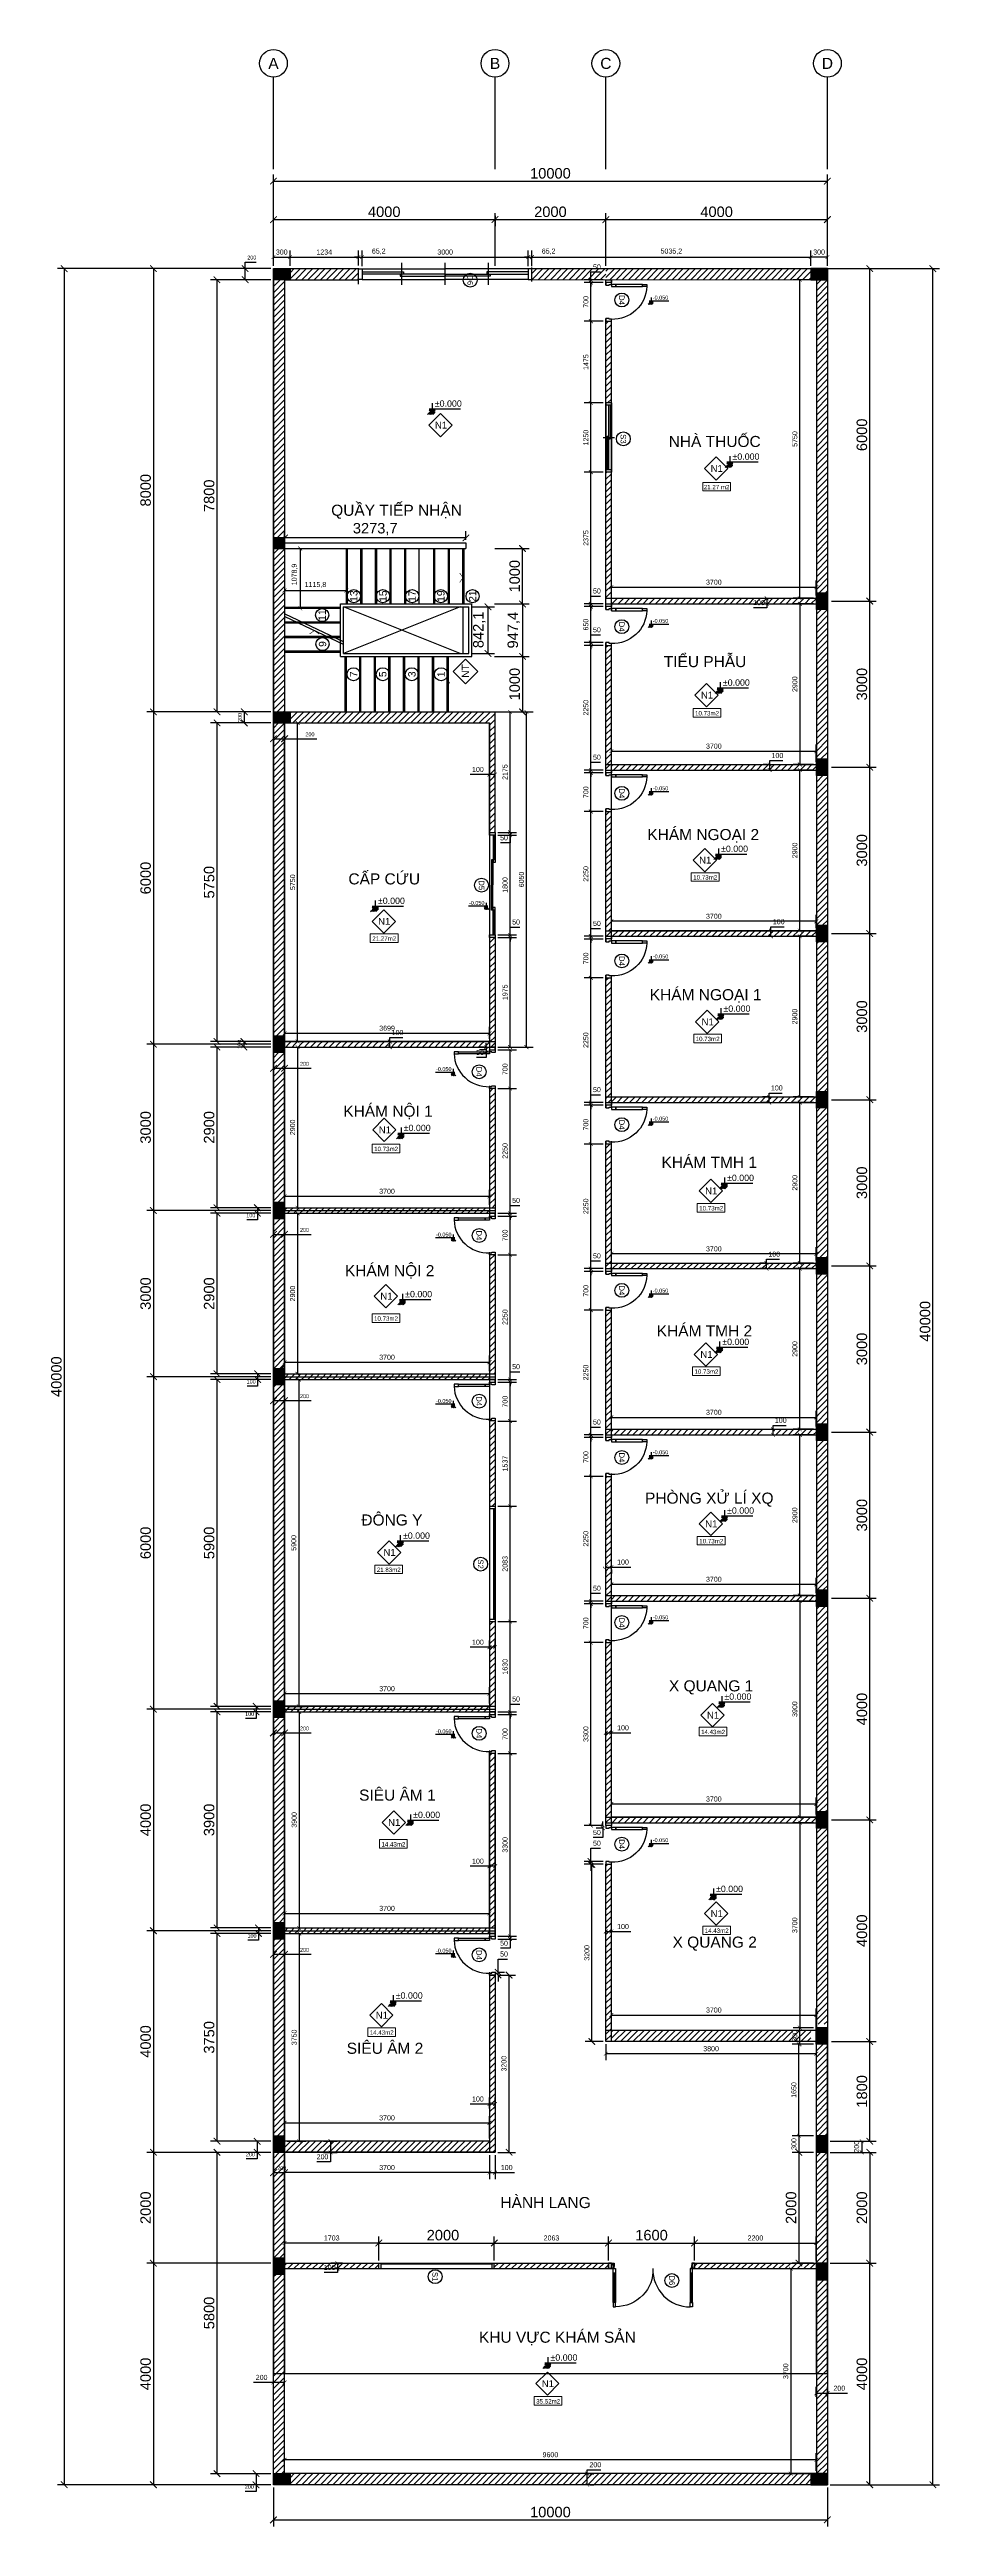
# Model space of a CAD drawing. Header units: millimetres. Extents: x -26398 to 135532, y -376633 to 43268.
# Drawn here: x 18242 to 34307, y -117153 to -72445 of the extents above; entities that cross this region are included whole.
import ezdxf
from ezdxf.enums import TextEntityAlignment as Align

# ---------------------------------------------------------------- set-up
doc = ezdxf.new("R2010")
doc.units = ezdxf.units.MM
doc.linetypes.add('ACAD_ISO02W100', pattern=[15, 12, -3])
doc.linetypes.add('HIDDEN', pattern=[0.375, 0.25, -0.125])
for name, color, linetype in [('A-Door', 150, 'Continuous'), ('A2-NETCAT 3B', 7, 'Continuous'), ('A3-NETTHAY', 4, 'Continuous'), ('A5-KICHTHUOC', 251, 'Continuous'), ('A7-NETKHUAT', 252, 'HIDDEN'), ('cửa', 152, 'Continuous'), ('DIM', 7, 'Continuous'), ('GHICHU', 40, 'Continuous'), ('NT', 1, 'Continuous'), ('QUYEN', 7, 'Continuous'), ('trục chia', 160, 'ACAD_ISO02W100'), ('TƯỜNG', 52, 'Continuous')]:
    doc.layers.add(name, color=color, linetype=linetype)
doc.layers.add('A6-GHICHU', color=147, linetype='Continuous', lineweight=20)
doc.styles.add('GHICHU35', font='', dxfattribs={"width": 0.9, "height": 350})
doc.styles.get("Standard").update_dxf_attribs({"font": 'arial.ttf'})
doc.styles.add('TUANH', font='')
doc.styles.add('VHELVEN', font='')
doc.styles.get('GHICHU35').set_extended_font_data('VNI-Helve')
doc.styles.get('TUANH').set_extended_font_data('VNI-Helve-Condense', bold=True)
doc.styles.get('VHELVEN').set_extended_font_data('VNI-Helve')
doc.dimstyles.new('dimmatbang', dxfattribs={"dimscale": 70, "dimtxt": 2.7, "dimasz": 1.7, "dimexe": 1.7, "dimexo": 0.7, "dimtad": 1, "dimtoh": 1, "dimdec": 1, "dimtxsty": 'Standard', "dimblk": 'ARCHTICK', "dimcen": 2.5, "dimclrd": 1, "dimclre": 256, "dimadec": 0, "dimazin": 0, "dimtfac": 1, "dimtdec": 1, "dimtmove": 0, "dimatfit": 3, "dimfxl": 1, "dimarcsym": 0})
pattern_1 = [(45, (0, -57411.64), (-56.1266, 56.1266), [])]

# ---------------------------------------------------------------- blocks, each defined once
blk = doc.blocks.new('_ArchTick')
at = {"color": 0, "linetype": 'ByBlock', "const_width": 0.15}
blk.add_lwpolyline([(-0.5, -0.5), (0.5, 0.5)], dxfattribs=at)
blk = doc.blocks.new('*D3037')
at = {"lineweight": -2, "transparency": 16777216}
for p, q in [((22284, -76351), (22284, -75396)), ((26284, -75445), (26284, -75634))]:
    blk.add_line(p, q, dxfattribs=at)
at = {"color": 1, "lineweight": -2, "transparency": 16777216}
blk.add_line((22284, -75515), (26284, -75515), dxfattribs=at)
at = {"layer": 'DEFPOINTS', "color": 0, "transparency": 16777216}
for p in [(26284, -75396), (26284, -75515), (22284, -76400)]:
    blk.add_point(p, dxfattribs=at)
at = {"color": 1, "lineweight": -2, "transparency": 16777216, "xscale": 119, "yscale": 119, "zscale": 119, "rotation": 180}
blk.add_blockref('_ArchTick', (22284, -75515), dxfattribs=at)
at = {"color": 1, "lineweight": -2, "transparency": 16777216, "xscale": 119, "yscale": 119, "zscale": 119}
blk.add_blockref('_ArchTick', (26284, -75515), dxfattribs=at)
at = {"color": 0, "transparency": 16777216, "insert": (24284, -75375), "char_height": 189, "attachment_point": 5}
blk.add_mtext('4000', dxfattribs=at)
blk = doc.blocks.new('*D3038')
at = {"lineweight": -2, "transparency": 16777216}
for p, q in [((26284, -76351), (26284, -75396)), ((28284, -76351), (28284, -75396))]:
    blk.add_line(p, q, dxfattribs=at)
at = {"color": 1, "lineweight": -2, "transparency": 16777216}
blk.add_line((26284, -75515), (28284, -75515), dxfattribs=at)
at = {"layer": 'DEFPOINTS', "color": 0, "transparency": 16777216}
for p in [(28284, -75515), (26284, -76400), (28284, -76400)]:
    blk.add_point(p, dxfattribs=at)
at = {"color": 1, "lineweight": -2, "transparency": 16777216, "xscale": 119, "yscale": 119, "zscale": 119, "rotation": 180}
blk.add_blockref('_ArchTick', (26284, -75515), dxfattribs=at)
at = {"color": 1, "lineweight": -2, "transparency": 16777216, "xscale": 119, "yscale": 119, "zscale": 119}
blk.add_blockref('_ArchTick', (28284, -75515), dxfattribs=at)
at = {"color": 0, "transparency": 16777216, "insert": (27284, -75375), "char_height": 189, "attachment_point": 5}
blk.add_mtext('2000', dxfattribs=at)
blk = doc.blocks.new('*D3132')
at = {"lineweight": -2, "transparency": 16777216}
for p, q in [((28284, -76351), (28284, -75396)), ((32284, -76351), (32284, -75396))]:
    blk.add_line(p, q, dxfattribs=at)
at = {"color": 1, "lineweight": -2, "transparency": 16777216}
blk.add_line((28284, -75515), (32284, -75515), dxfattribs=at)
at = {"layer": 'DEFPOINTS', "color": 0, "transparency": 16777216}
for p in [(32284, -75515), (28284, -76400), (32284, -76400)]:
    blk.add_point(p, dxfattribs=at)
at = {"color": 1, "lineweight": -2, "transparency": 16777216, "xscale": 119, "yscale": 119, "zscale": 119, "rotation": 180}
blk.add_blockref('_ArchTick', (28284, -75515), dxfattribs=at)
at = {"color": 1, "lineweight": -2, "transparency": 16777216, "xscale": 119, "yscale": 119, "zscale": 119}
blk.add_blockref('_ArchTick', (32284, -75515), dxfattribs=at)
at = {"color": 0, "transparency": 16777216, "insert": (30284, -75375), "char_height": 189, "attachment_point": 5}
blk.add_mtext('4000', dxfattribs=at)
blk = doc.blocks.new('*D3039')
at = {"lineweight": -2, "transparency": 16777216}
for p, q in [((32359, -112400), (33167, -112400)), ((32476, -116400), (33167, -116400))]:
    blk.add_line(p, q, dxfattribs=at)
at = {"color": 1, "lineweight": -2, "transparency": 16777216}
blk.add_line((33048, -116400), (33048, -112400), dxfattribs=at)
at = {"layer": 'DEFPOINTS', "color": 0, "transparency": 16777216}
for p in [(32310, -112400), (33048, -112400), (32427, -116400)]:
    blk.add_point(p, dxfattribs=at)
at = {"color": 1, "lineweight": -2, "transparency": 16777216, "xscale": 119, "yscale": 119, "zscale": 119}
for p, rotation in [((33048, -112400), 90), ((33048, -116400), 270)]:
    blk.add_blockref('_ArchTick', p, dxfattribs=dict(at, rotation=rotation))
at = {"color": 0, "transparency": 16777216, "insert": (32907, -114400), "char_height": 189, "attachment_point": 5, "rotation": 90}
blk.add_mtext('4000', dxfattribs=at)
blk = doc.blocks.new('*D3040')
at = {"layer": 'DEFPOINTS', "color": 0, "transparency": 16777216}
for p in [(32310, -108400), (33048, -108400), (32284, -110200)]:
    blk.add_point(p, dxfattribs=at)
at = {"layer": 'DIM', "lineweight": -2, "transparency": 16777216}
for p, q in [((32359, -108400), (33167, -108400)), ((32333, -110200), (33167, -110200))]:
    blk.add_line(p, q, dxfattribs=at)
at = {"layer": 'DIM', "color": 1, "lineweight": -2, "transparency": 16777216}
blk.add_line((33048, -110200), (33048, -108400), dxfattribs=at)
at = {"layer": 'DIM', "color": 1, "lineweight": -2, "transparency": 16777216, "xscale": 119, "yscale": 119, "zscale": 119}
for p, rotation in [((33048, -108400), 90), ((33048, -110200), 270)]:
    blk.add_blockref('_ArchTick', p, dxfattribs=dict(at, rotation=rotation))
at = {"layer": 'DIM', "color": 0, "transparency": 16777216, "insert": (32907, -109300), "char_height": 189, "attachment_point": 5, "rotation": 90}
blk.add_mtext('1800', dxfattribs=at)
blk = doc.blocks.new('*D3041')
at = {"lineweight": -2, "transparency": 16777216}
for p, q in [((32359, -104400), (33167, -104400)), ((32359, -108400), (33167, -108400))]:
    blk.add_line(p, q, dxfattribs=at)
at = {"color": 1, "lineweight": -2, "transparency": 16777216}
blk.add_line((33048, -108400), (33048, -104400), dxfattribs=at)
at = {"layer": 'DEFPOINTS', "color": 0, "transparency": 16777216}
for p in [(32310, -104400), (33048, -104400), (32310, -108400)]:
    blk.add_point(p, dxfattribs=at)
at = {"color": 1, "lineweight": -2, "transparency": 16777216, "xscale": 119, "yscale": 119, "zscale": 119}
for p, rotation in [((33048, -104400), 90), ((33048, -108400), 270)]:
    blk.add_blockref('_ArchTick', p, dxfattribs=dict(at, rotation=rotation))
at = {"color": 0, "transparency": 16777216, "insert": (32907, -106400), "char_height": 189, "attachment_point": 5, "rotation": 90}
blk.add_mtext('4000', dxfattribs=at)
blk = doc.blocks.new('*D3042')
at = {"lineweight": -2, "transparency": 16777216}
for p, q in [((32359, -100400), (33167, -100400)), ((32359, -104400), (33167, -104400))]:
    blk.add_line(p, q, dxfattribs=at)
at = {"color": 1, "lineweight": -2, "transparency": 16777216}
blk.add_line((33048, -104400), (33048, -100400), dxfattribs=at)
at = {"layer": 'DEFPOINTS', "color": 0, "transparency": 16777216}
for p in [(32310, -100400), (33048, -100400), (32310, -104400)]:
    blk.add_point(p, dxfattribs=at)
at = {"color": 1, "lineweight": -2, "transparency": 16777216, "xscale": 119, "yscale": 119, "zscale": 119}
for p, rotation in [((33048, -100400), 90), ((33048, -104400), 270)]:
    blk.add_blockref('_ArchTick', p, dxfattribs=dict(at, rotation=rotation))
at = {"color": 0, "transparency": 16777216, "insert": (32907, -102400), "char_height": 189, "attachment_point": 5, "rotation": 90}
blk.add_mtext('4000', dxfattribs=at)
blk = doc.blocks.new('*D3030')
at = {"lineweight": -2, "transparency": 16777216}
for p, q in [((32359, -97400), (33167, -97400)), ((32359, -100400), (33167, -100400))]:
    blk.add_line(p, q, dxfattribs=at)
at = {"color": 1, "lineweight": -2, "transparency": 16777216}
blk.add_line((33048, -100400), (33048, -97400), dxfattribs=at)
at = {"layer": 'DEFPOINTS', "color": 0, "transparency": 16777216}
for p in [(32310, -97400), (33048, -97400), (32310, -100400)]:
    blk.add_point(p, dxfattribs=at)
at = {"color": 1, "lineweight": -2, "transparency": 16777216, "xscale": 119, "yscale": 119, "zscale": 119}
for p, rotation in [((33048, -97400), 90), ((33048, -100400), 270)]:
    blk.add_blockref('_ArchTick', p, dxfattribs=dict(at, rotation=rotation))
at = {"color": 0, "transparency": 16777216, "insert": (32907, -98900), "char_height": 189, "attachment_point": 5, "rotation": 90}
blk.add_mtext('3000', dxfattribs=at)
blk = doc.blocks.new('*D3031')
at = {"lineweight": -2, "transparency": 16777216}
for p, q in [((32359, -94400), (33167, -94400)), ((32359, -97400), (33167, -97400))]:
    blk.add_line(p, q, dxfattribs=at)
at = {"color": 1, "lineweight": -2, "transparency": 16777216}
blk.add_line((33048, -97400), (33048, -94400), dxfattribs=at)
at = {"layer": 'DEFPOINTS', "color": 0, "transparency": 16777216}
for p in [(32310, -94400), (33048, -94400), (32310, -97400)]:
    blk.add_point(p, dxfattribs=at)
at = {"color": 1, "lineweight": -2, "transparency": 16777216, "xscale": 119, "yscale": 119, "zscale": 119}
for p, rotation in [((33048, -94400), 90), ((33048, -97400), 270)]:
    blk.add_blockref('_ArchTick', p, dxfattribs=dict(at, rotation=rotation))
at = {"color": 0, "transparency": 16777216, "insert": (32907, -95900), "char_height": 189, "attachment_point": 5, "rotation": 90}
blk.add_mtext('3000', dxfattribs=at)
blk = doc.blocks.new('*D3032')
at = {"lineweight": -2, "transparency": 16777216}
for p, q in [((32359, -91400), (33167, -91400)), ((32359, -94400), (33167, -94400))]:
    blk.add_line(p, q, dxfattribs=at)
at = {"color": 1, "lineweight": -2, "transparency": 16777216}
blk.add_line((33048, -94400), (33048, -91400), dxfattribs=at)
at = {"layer": 'DEFPOINTS', "color": 0, "transparency": 16777216}
for p in [(32310, -91400), (33048, -91400), (32310, -94400)]:
    blk.add_point(p, dxfattribs=at)
at = {"color": 1, "lineweight": -2, "transparency": 16777216, "xscale": 119, "yscale": 119, "zscale": 119}
for p, rotation in [((33048, -91400), 90), ((33048, -94400), 270)]:
    blk.add_blockref('_ArchTick', p, dxfattribs=dict(at, rotation=rotation))
at = {"color": 0, "transparency": 16777216, "insert": (32907, -92900), "char_height": 189, "attachment_point": 5, "rotation": 90}
blk.add_mtext('3000', dxfattribs=at)
blk = doc.blocks.new('*D3033')
at = {"lineweight": -2, "transparency": 16777216}
for p, q in [((32359, -88400), (33167, -88400)), ((32359, -91400), (33167, -91400))]:
    blk.add_line(p, q, dxfattribs=at)
at = {"color": 1, "lineweight": -2, "transparency": 16777216}
blk.add_line((33048, -91400), (33048, -88400), dxfattribs=at)
at = {"layer": 'DEFPOINTS', "color": 0, "transparency": 16777216}
for p in [(32310, -88400), (33048, -88400), (32310, -91400)]:
    blk.add_point(p, dxfattribs=at)
at = {"color": 1, "lineweight": -2, "transparency": 16777216, "xscale": 119, "yscale": 119, "zscale": 119}
for p, rotation in [((33048, -88400), 90), ((33048, -91400), 270)]:
    blk.add_blockref('_ArchTick', p, dxfattribs=dict(at, rotation=rotation))
at = {"color": 0, "transparency": 16777216, "insert": (32907, -89900), "char_height": 189, "attachment_point": 5, "rotation": 90}
blk.add_mtext('3000', dxfattribs=at)
blk = doc.blocks.new('*D3034')
at = {"lineweight": -2, "transparency": 16777216}
for p, q in [((32359, -85400), (33167, -85400)), ((32359, -88400), (33167, -88400))]:
    blk.add_line(p, q, dxfattribs=at)
at = {"color": 1, "lineweight": -2, "transparency": 16777216}
blk.add_line((33048, -88400), (33048, -85400), dxfattribs=at)
at = {"layer": 'DEFPOINTS', "color": 0, "transparency": 16777216}
for p in [(32310, -85400), (33048, -85400), (32310, -88400)]:
    blk.add_point(p, dxfattribs=at)
at = {"color": 1, "lineweight": -2, "transparency": 16777216, "xscale": 119, "yscale": 119, "zscale": 119}
for p, rotation in [((33048, -85400), 90), ((33048, -88400), 270)]:
    blk.add_blockref('_ArchTick', p, dxfattribs=dict(at, rotation=rotation))
at = {"color": 0, "transparency": 16777216, "insert": (32907, -86900), "char_height": 189, "attachment_point": 5, "rotation": 90}
blk.add_mtext('3000', dxfattribs=at)
blk = doc.blocks.new('*D3035')
at = {"lineweight": -2, "transparency": 16777216}
for p, q in [((32359, -82400), (33167, -82400)), ((32359, -85400), (33167, -85400))]:
    blk.add_line(p, q, dxfattribs=at)
at = {"color": 1, "lineweight": -2, "transparency": 16777216}
blk.add_line((33048, -85400), (33048, -82400), dxfattribs=at)
at = {"layer": 'DEFPOINTS', "color": 0, "transparency": 16777216}
for p in [(32310, -82400), (33048, -82400), (32310, -85400)]:
    blk.add_point(p, dxfattribs=at)
at = {"color": 1, "lineweight": -2, "transparency": 16777216, "xscale": 119, "yscale": 119, "zscale": 119}
for p, rotation in [((33048, -82400), 90), ((33048, -85400), 270)]:
    blk.add_blockref('_ArchTick', p, dxfattribs=dict(at, rotation=rotation))
at = {"color": 0, "transparency": 16777216, "insert": (32907, -83900), "char_height": 189, "attachment_point": 5, "rotation": 90}
blk.add_mtext('3000', dxfattribs=at)
blk = doc.blocks.new('*D3036')
at = {"lineweight": -2, "transparency": 16777216}
for p, q in [((32105, -76400), (33167, -76400)), ((32359, -82400), (33167, -82400))]:
    blk.add_line(p, q, dxfattribs=at)
at = {"color": 1, "lineweight": -2, "transparency": 16777216}
blk.add_line((33048, -82400), (33048, -76400), dxfattribs=at)
at = {"layer": 'DEFPOINTS', "color": 0, "transparency": 16777216}
for p in [(32056, -76400), (33048, -76400), (32310, -82400)]:
    blk.add_point(p, dxfattribs=at)
at = {"color": 1, "lineweight": -2, "transparency": 16777216, "xscale": 119, "yscale": 119, "zscale": 119}
for p, rotation in [((33048, -76400), 90), ((33048, -82400), 270)]:
    blk.add_blockref('_ArchTick', p, dxfattribs=dict(at, rotation=rotation))
at = {"color": 0, "transparency": 16777216, "insert": (32907, -79400), "char_height": 189, "attachment_point": 5, "rotation": 90}
blk.add_mtext('6000', dxfattribs=at)
blk = doc.blocks.new('*D3020')
at = {"lineweight": -2, "transparency": 16777216}
for p, q in [((22284, -116449), (22284, -117153)), ((32284, -116449), (32284, -117153))]:
    blk.add_line(p, q, dxfattribs=at)
at = {"color": 1, "lineweight": -2, "transparency": 16777216}
blk.add_line((22284, -117034), (32284, -117034), dxfattribs=at)
at = {"layer": 'DEFPOINTS', "color": 0, "transparency": 16777216}
for p in [(22284, -116400), (32284, -116400), (32284, -117034)]:
    blk.add_point(p, dxfattribs=at)
at = {"color": 1, "lineweight": -2, "transparency": 16777216, "xscale": 119, "yscale": 119, "zscale": 119, "rotation": 180}
blk.add_blockref('_ArchTick', (22284, -117034), dxfattribs=at)
at = {"color": 1, "lineweight": -2, "transparency": 16777216, "xscale": 119, "yscale": 119, "zscale": 119}
blk.add_blockref('_ArchTick', (32284, -117034), dxfattribs=at)
at = {"color": 0, "transparency": 16777216, "insert": (27284, -116894), "char_height": 189, "attachment_point": 5}
blk.add_mtext('10000', dxfattribs=at)
blk = doc.blocks.new('*D3021')
at = {"lineweight": -2, "transparency": 16777216}
for p, q in [((33121, -76400), (34307, -76400)), ((32333, -116400), (34307, -116400))]:
    blk.add_line(p, q, dxfattribs=at)
at = {"color": 1, "lineweight": -2, "transparency": 16777216}
blk.add_line((34188, -116400), (34188, -76400), dxfattribs=at)
at = {"layer": 'DEFPOINTS', "color": 0, "transparency": 16777216}
for p in [(33072, -76400), (34188, -76400), (32284, -116400)]:
    blk.add_point(p, dxfattribs=at)
at = {"color": 1, "lineweight": -2, "transparency": 16777216, "xscale": 119, "yscale": 119, "zscale": 119}
for p, rotation in [((34188, -76400), 90), ((34188, -116400), 270)]:
    blk.add_blockref('_ArchTick', p, dxfattribs=dict(at, rotation=rotation))
at = {"color": 0, "transparency": 16777216, "insert": (34048, -95400), "char_height": 189, "attachment_point": 5, "rotation": 90}
blk.add_mtext('40000', dxfattribs=at)
blk = doc.blocks.new('A$C7DB75F4D')
at = {"layer": 'A-Door'}
for points in [[(625, 740), (625, 660), (665, 660), (665, 740)], [(625, 180), (625, 660), (665, 660), (665, 180)], [(35, 100), (35, 60), (50, 60), (50, 50), (50, 0), (0, 0), (0, 100)], [(625, 100), (625, 180), (665, 180), (665, 100)], [(665, 100), (700, 100), (700, 0), (650, 0), (650, 50), (650, 60), (665, 60)]]:
    blk.add_lwpolyline(points, close=True, dxfattribs=at)
at = {"layer": 'NT', "color": 1}
blk.add_arc((650, 125), 616, 92.3278, 182.3278, dxfattribs=at)
blk = doc.blocks.new('AP0N04')
for p, q in [((0, 120), (1500, 120)), ((0, 120), (0, 0)), ((0, 0), (1500, 0)), ((50, 120), (50, 0)), ((50, 90), (780, 90)), ((50, 60), (1450, 60)), ((720, 30), (720, 60)), ((720, 30), (1450, 30)), ((750, -60), (750, 190)), ((780, 60), (780, 90)), ((1450, 120), (1450, 0)), ((1500, 120), (1500, 0))]:
    blk.add_line(p, q)
blk = doc.blocks.new('AP0E12')
for p, q in [((0, 0), (0, -80)), ((0, 0), (1094, 0)), ((50, 0), (50, -80)), ((994, 0), (994, -80)), ((1094, 0), (1094, -80)), ((4000, 0), (2905, 0)), ((2905, 0), (2905, -80)), ((3005, 0), (3005, -80)), ((3950, 0), (3950, -80)), ((4000, 0), (4000, -80)), ((0, -80), (1094, -80)), ((50, -30), (994, -30)), ((50, -35), (994, -35)), ((50, -45), (994, -45)), ((50, -50), (994, -50)), ((994, -95), (1994, -95)), ((994, -95), (994, -145)), ((994, -145), (1994, -145)), ((1094, -95), (1094, -145)), ((1094, -110), (1894, -110)), ((1094, -115), (1894, -115)), ((1094, -125), (1894, -125)), ((1094, -130), (1894, -130)), ((1894, -95), (1894, -145)), ((1994, -95), (1994, -145)), ((3005, -95), (2005, -95)), ((2005, -95), (2005, -145)), ((3005, -145), (2005, -145)), ((2105, -95), (2105, -145)), ((2905, -110), (2105, -110)), ((2905, -115), (2105, -115)), ((2905, -125), (2105, -125)), ((2905, -130), (2105, -130)), ((4000, -80), (2905, -80)), ((2905, -95), (2905, -145)), ((3950, -30), (3005, -30)), ((3950, -35), (3005, -35)), ((3950, -45), (3005, -45)), ((3950, -50), (3005, -50)), ((3005, -95), (3005, -145))]:
    blk.add_line(p, q)
blk = doc.blocks.new('*D3017')
at = {"layer": 'DEFPOINTS', "color": 0, "transparency": 16777216}
for p in [(32284, -74821), (22284, -75515), (32284, -75515)]:
    blk.add_point(p, dxfattribs=at)
at = {"layer": 'TƯỜNG', "lineweight": -2, "transparency": 16777216}
for p, q in [((22284, -75466), (22284, -74702)), ((32284, -75466), (32284, -74702))]:
    blk.add_line(p, q, dxfattribs=at)
at = {"layer": 'TƯỜNG', "color": 1, "lineweight": -2, "transparency": 16777216}
blk.add_line((22284, -74821), (32284, -74821), dxfattribs=at)
at = {"layer": 'TƯỜNG', "color": 1, "lineweight": -2, "transparency": 16777216, "xscale": 119, "yscale": 119, "zscale": 119, "rotation": 180}
blk.add_blockref('_ArchTick', (22284, -74821), dxfattribs=at)
at = {"layer": 'TƯỜNG', "color": 1, "lineweight": -2, "transparency": 16777216, "xscale": 119, "yscale": 119, "zscale": 119}
blk.add_blockref('_ArchTick', (32284, -74821), dxfattribs=at)
at = {"layer": 'TƯỜNG', "color": 0, "transparency": 16777216, "insert": (27284, -74681), "char_height": 189, "attachment_point": 5}
blk.add_mtext('10000', dxfattribs=at)
blk = doc.blocks.new('*D3024')
at = {"lineweight": -2, "transparency": 16777216}
for p, q in [((24188, -112351), (24188, -111918)), ((26271, -112351), (26271, -111918))]:
    blk.add_line(p, q, dxfattribs=at)
at = {"color": 1, "lineweight": -2, "transparency": 16777216}
blk.add_line((24188, -112037), (26271, -112037), dxfattribs=at)
at = {"layer": 'DEFPOINTS', "color": 0, "transparency": 16777216}
for p in [(26271, -112037), (24188, -112400), (26271, -112400)]:
    blk.add_point(p, dxfattribs=at)
at = {"color": 1, "lineweight": -2, "transparency": 16777216, "xscale": 119, "yscale": 119, "zscale": 119, "rotation": 180}
blk.add_blockref('_ArchTick', (24188, -112037), dxfattribs=at)
at = {"color": 1, "lineweight": -2, "transparency": 16777216, "xscale": 119, "yscale": 119, "zscale": 119}
blk.add_blockref('_ArchTick', (26271, -112037), dxfattribs=at)
at = {"color": 0, "transparency": 16777216, "insert": (25344, -111896), "char_height": 189, "attachment_point": 5}
blk.add_mtext('{\\fArial|b0|i0|c163|p34;2000}', dxfattribs=at)
blk = doc.blocks.new('*D3123')
at = {"lineweight": -2, "transparency": 16777216}
for p, q in [((28334, -112351), (28334, -111918)), ((29884, -112351), (29884, -111918))]:
    blk.add_line(p, q, dxfattribs=at)
at = {"color": 1, "lineweight": -2, "transparency": 16777216}
blk.add_line((28334, -112037), (29884, -112037), dxfattribs=at)
at = {"layer": 'DEFPOINTS', "color": 0, "transparency": 16777216}
for p in [(29884, -112037), (28334, -112400), (29884, -112400)]:
    blk.add_point(p, dxfattribs=at)
at = {"color": 1, "lineweight": -2, "transparency": 16777216, "xscale": 119, "yscale": 119, "zscale": 119, "rotation": 180}
blk.add_blockref('_ArchTick', (28334, -112037), dxfattribs=at)
at = {"color": 1, "lineweight": -2, "transparency": 16777216, "xscale": 119, "yscale": 119, "zscale": 119}
blk.add_blockref('_ArchTick', (29884, -112037), dxfattribs=at)
at = {"color": 0, "transparency": 16777216, "insert": (29109, -111896), "char_height": 189, "attachment_point": 5}
blk.add_mtext('{\\fArial|b0|i0|c163|p34;1600}', dxfattribs=at)
blk = doc.blocks.new('1-cote nen')
for p, q in [((-91, 102), (828, 102)), ((-2, 0), (-91, 63)), ((-91, 63), (88, 63)), ((90, 0), (-91, 0)), ((-2, 267), (-2, 0)), ((-2, 0), (88, 63)), ((-137, -60), (-77, 0)), ((-99, -60), (-39, 0)), ((-60, -60), (0, 0)), ((-21, -60), (39, 0)), ((17, -60), (77, 0))]:
    blk.add_line(p, q)
at = {"ltscale": 50, "style": 'GHICHU35', "width": 0.9}
blk.add_attdef('%%P0.000', (75, 164), '', height=187, dxfattribs=at)
blk = doc.blocks.new('*D3096')
at = {"lineweight": -2, "transparency": 16777216}
for p, q in [((22284, -110449), (22284, -110885)), ((22484, -110449), (22484, -110885))]:
    blk.add_line(p, q, dxfattribs=at)
at = {"color": 1, "lineweight": -2, "transparency": 16777216}
blk.add_line((22284, -110766), (22484, -110766), dxfattribs=at)
at = {"layer": 'DEFPOINTS', "color": 0, "transparency": 16777216}
for p in [(22284, -110400), (22484, -110400), (22484, -110766)]:
    blk.add_point(p, dxfattribs=at)
at = {"color": 1, "lineweight": -2, "transparency": 16777216, "xscale": 119, "yscale": 119, "zscale": 119, "rotation": 180}
blk.add_blockref('_ArchTick', (22284, -110766), dxfattribs=at)
at = {"color": 1, "lineweight": -2, "transparency": 16777216, "xscale": 119, "yscale": 119, "zscale": 119}
blk.add_blockref('_ArchTick', (22484, -110766), dxfattribs=at)
at = {"color": 0, "transparency": 16777216, "insert": (22434, -110686), "char_height": 70, "attachment_point": 5}
blk.add_mtext('200', dxfattribs=at)
blk = doc.blocks.new('*D2986')
at = {"lineweight": -2, "transparency": 16777216}
for p, q in [((22284, -106599), (22284, -106945)), ((22484, -106599), (22484, -106945))]:
    blk.add_line(p, q, dxfattribs=at)
at = {"color": 1, "lineweight": -2, "transparency": 16777216}
for p, q in [((22284, -106826), (22484, -106826)), ((22484, -106826), (22966, -106826))]:
    blk.add_line(p, q, dxfattribs=at)
at = {"layer": 'DEFPOINTS', "color": 0, "transparency": 16777216}
for p in [(22284, -106550), (22484, -106550), (22484, -106826)]:
    blk.add_point(p, dxfattribs=at)
at = {"color": 1, "lineweight": -2, "transparency": 16777216, "xscale": 119, "yscale": 119, "zscale": 119, "rotation": 180}
blk.add_blockref('_ArchTick', (22284, -106826), dxfattribs=at)
at = {"color": 1, "lineweight": -2, "transparency": 16777216, "xscale": 119, "yscale": 119, "zscale": 119}
blk.add_blockref('_ArchTick', (22484, -106826), dxfattribs=at)
at = {"color": 0, "transparency": 16777216, "insert": (22844, -106747), "char_height": 70, "attachment_point": 5}
blk.add_mtext('200', dxfattribs=at)
blk = doc.blocks.new('*D2987')
at = {"lineweight": -2, "transparency": 16777216}
for p, q in [((22284, -102601), (22284, -102948)), ((22484, -102601), (22484, -102948))]:
    blk.add_line(p, q, dxfattribs=at)
at = {"color": 1, "lineweight": -2, "transparency": 16777216}
for p, q in [((22284, -102829), (22484, -102829)), ((22484, -102829), (22966, -102829))]:
    blk.add_line(p, q, dxfattribs=at)
at = {"layer": 'DEFPOINTS', "color": 0, "transparency": 16777216}
for p in [(22284, -102552), (22484, -102552), (22484, -102829)]:
    blk.add_point(p, dxfattribs=at)
at = {"color": 1, "lineweight": -2, "transparency": 16777216, "xscale": 119, "yscale": 119, "zscale": 119, "rotation": 180}
blk.add_blockref('_ArchTick', (22284, -102829), dxfattribs=at)
at = {"color": 1, "lineweight": -2, "transparency": 16777216, "xscale": 119, "yscale": 119, "zscale": 119}
blk.add_blockref('_ArchTick', (22484, -102829), dxfattribs=at)
at = {"color": 0, "transparency": 16777216, "insert": (22844, -102749), "char_height": 70, "attachment_point": 5}
blk.add_mtext('200', dxfattribs=at)
blk = doc.blocks.new('*D2988')
at = {"lineweight": -2, "transparency": 16777216}
for p, q in [((22284, -96605), (22284, -96951)), ((22484, -96605), (22484, -96951))]:
    blk.add_line(p, q, dxfattribs=at)
at = {"color": 1, "lineweight": -2, "transparency": 16777216}
for p, q in [((22284, -96832), (22484, -96832)), ((22484, -96832), (22966, -96832))]:
    blk.add_line(p, q, dxfattribs=at)
at = {"layer": 'DEFPOINTS', "color": 0, "transparency": 16777216}
for p in [(22284, -96556), (22484, -96556), (22484, -96832)]:
    blk.add_point(p, dxfattribs=at)
at = {"color": 1, "lineweight": -2, "transparency": 16777216, "xscale": 119, "yscale": 119, "zscale": 119, "rotation": 180}
blk.add_blockref('_ArchTick', (22284, -96832), dxfattribs=at)
at = {"color": 1, "lineweight": -2, "transparency": 16777216, "xscale": 119, "yscale": 119, "zscale": 119}
blk.add_blockref('_ArchTick', (22484, -96832), dxfattribs=at)
at = {"color": 0, "transparency": 16777216, "insert": (22844, -96753), "char_height": 70, "attachment_point": 5}
blk.add_mtext('200', dxfattribs=at)
blk = doc.blocks.new('*D2989')
at = {"lineweight": -2, "transparency": 16777216}
for p, q in [((22284, -93604), (22284, -93950)), ((22484, -93604), (22484, -93950))]:
    blk.add_line(p, q, dxfattribs=at)
at = {"color": 1, "lineweight": -2, "transparency": 16777216}
for p, q in [((22284, -93831), (22484, -93831)), ((22484, -93831), (22966, -93831))]:
    blk.add_line(p, q, dxfattribs=at)
at = {"layer": 'DEFPOINTS', "color": 0, "transparency": 16777216}
for p in [(22284, -93555), (22484, -93555), (22484, -93831)]:
    blk.add_point(p, dxfattribs=at)
at = {"color": 1, "lineweight": -2, "transparency": 16777216, "xscale": 119, "yscale": 119, "zscale": 119, "rotation": 180}
blk.add_blockref('_ArchTick', (22284, -93831), dxfattribs=at)
at = {"color": 1, "lineweight": -2, "transparency": 16777216, "xscale": 119, "yscale": 119, "zscale": 119}
blk.add_blockref('_ArchTick', (22484, -93831), dxfattribs=at)
at = {"color": 0, "transparency": 16777216, "insert": (22844, -93752), "char_height": 70, "attachment_point": 5}
blk.add_mtext('200', dxfattribs=at)
blk = doc.blocks.new('*D2990')
at = {"lineweight": -2, "transparency": 16777216}
for p, q in [((22284, -90605), (22284, -90952)), ((22484, -90605), (22484, -90952))]:
    blk.add_line(p, q, dxfattribs=at)
at = {"color": 1, "lineweight": -2, "transparency": 16777216}
for p, q in [((22284, -90833), (22484, -90833)), ((22484, -90833), (22966, -90833))]:
    blk.add_line(p, q, dxfattribs=at)
at = {"layer": 'DEFPOINTS', "color": 0, "transparency": 16777216}
for p in [(22284, -90556), (22484, -90556), (22484, -90833)]:
    blk.add_point(p, dxfattribs=at)
at = {"color": 1, "lineweight": -2, "transparency": 16777216, "xscale": 119, "yscale": 119, "zscale": 119, "rotation": 180}
blk.add_blockref('_ArchTick', (22284, -90833), dxfattribs=at)
at = {"color": 1, "lineweight": -2, "transparency": 16777216, "xscale": 119, "yscale": 119, "zscale": 119}
blk.add_blockref('_ArchTick', (22484, -90833), dxfattribs=at)
at = {"color": 0, "transparency": 16777216, "insert": (22844, -90753), "char_height": 70, "attachment_point": 5}
blk.add_mtext('200', dxfattribs=at)
blk = doc.blocks.new('*D3009')
at = {"lineweight": -2, "transparency": 16777216}
for p, q in [((22285, -84699), (22285, -85005)), ((22485, -84699), (22485, -85005))]:
    blk.add_line(p, q, dxfattribs=at)
at = {"color": 1, "lineweight": -2, "transparency": 16777216}
for p, q in [((22285, -84886), (22485, -84886)), ((22485, -84886), (23065, -84886))]:
    blk.add_line(p, q, dxfattribs=at)
at = {"layer": 'DEFPOINTS', "color": 0, "transparency": 16777216}
for p in [(22285, -84650), (22485, -84650), (22485, -84886)]:
    blk.add_point(p, dxfattribs=at)
at = {"color": 1, "lineweight": -2, "transparency": 16777216, "xscale": 119, "yscale": 119, "zscale": 119, "rotation": 180}
blk.add_blockref('_ArchTick', (22285, -84886), dxfattribs=at)
at = {"color": 1, "lineweight": -2, "transparency": 16777216, "xscale": 119, "yscale": 119, "zscale": 119}
blk.add_blockref('_ArchTick', (22485, -84886), dxfattribs=at)
at = {"color": 0, "transparency": 16777216, "insert": (22943, -84806), "char_height": 70, "attachment_point": 5}
blk.add_mtext('200', dxfattribs=at)
blk = doc.blocks.new('*D3010')
at = {"lineweight": -2, "transparency": 16777216}
for p, q in [((26333, -107200), (26656, -107200)), ((26333, -110400), (26656, -110400))]:
    blk.add_line(p, q, dxfattribs=at)
at = {"color": 1, "lineweight": -2, "transparency": 16777216}
blk.add_line((26537, -110400), (26537, -107200), dxfattribs=at)
at = {"layer": 'DEFPOINTS', "color": 0, "transparency": 16777216}
for p in [(26284, -107200), (26537, -107200), (26284, -110400)]:
    blk.add_point(p, dxfattribs=at)
at = {"color": 1, "lineweight": -2, "transparency": 16777216, "xscale": 119, "yscale": 119, "zscale": 119}
for p, rotation in [((26537, -107200), 90), ((26537, -110400), 270)]:
    blk.add_blockref('_ArchTick', p, dxfattribs=dict(at, rotation=rotation))
at = {"color": 0, "transparency": 16777216, "insert": (26446, -108800), "char_height": 91, "attachment_point": 5, "rotation": 90}
blk.add_mtext('3200', dxfattribs=at)
blk = doc.blocks.new('*D3113')
at = {"lineweight": -2, "transparency": 16777216}
for p, q in [((26333, -107150), (26457, -107150)), ((26333, -107200), (26457, -107200))]:
    blk.add_line(p, q, dxfattribs=at)
at = {"color": 1, "lineweight": -2, "transparency": 16777216}
for p, q in [((26338, -107150), (26338, -106912)), ((26338, -106912), (26511, -106912)), ((26338, -107200), (26338, -107150)), ((26338, -107200), (26338, -107319))]:
    blk.add_line(p, q, dxfattribs=at)
at = {"layer": 'DEFPOINTS', "color": 0, "transparency": 16777216}
for p in [(26284, -107150), (26284, -107200), (26338, -107150)]:
    blk.add_point(p, dxfattribs=at)
at = {"color": 1, "lineweight": -2, "transparency": 16777216, "xscale": 119, "yscale": 119, "zscale": 119}
for p, rotation in [((26338, -107150), 270), ((26338, -107200), 90)]:
    blk.add_blockref('_ArchTick', p, dxfattribs=dict(at, rotation=rotation))
at = {"color": 0, "transparency": 16777216, "insert": (26446, -106821), "char_height": 91, "attachment_point": 5}
blk.add_mtext('50', dxfattribs=at)
blk = doc.blocks.new('*D3114')
at = {"lineweight": -2, "transparency": 16777216}
for p, q in [((26333, -106500), (26674, -106500)), ((26333, -106550), (26674, -106550))]:
    blk.add_line(p, q, dxfattribs=at)
at = {"color": 1, "lineweight": -2, "transparency": 16777216}
for p, q in [((26555, -106717), (26381, -106717)), ((26555, -106500), (26555, -106430)), ((26555, -106500), (26555, -106550)), ((26555, -106550), (26555, -106717))]:
    blk.add_line(p, q, dxfattribs=at)
at = {"layer": 'DEFPOINTS', "color": 0, "transparency": 16777216}
for p in [(26284, -106500), (26284, -106550), (26555, -106500)]:
    blk.add_point(p, dxfattribs=at)
at = {"color": 1, "lineweight": -2, "transparency": 16777216, "xscale": 70, "yscale": 70, "zscale": 70}
for p, rotation in [((26555, -106500), 270), ((26555, -106550), 90)]:
    blk.add_blockref('_ArchTick', p, dxfattribs=dict(at, rotation=rotation))
at = {"color": 0, "transparency": 16777216, "insert": (26446, -106627), "char_height": 91, "attachment_point": 5}
blk.add_mtext('50', dxfattribs=at)
blk = doc.blocks.new('*D3115')
at = {"lineweight": -2, "transparency": 16777216}
for p, q in [((26333, -103200), (26674, -103200)), ((26333, -106500), (26674, -106500))]:
    blk.add_line(p, q, dxfattribs=at)
at = {"color": 1, "lineweight": -2, "transparency": 16777216}
blk.add_line((26555, -106500), (26555, -103200), dxfattribs=at)
at = {"layer": 'DEFPOINTS', "color": 0, "transparency": 16777216}
for p in [(26284, -103200), (26555, -103200), (26284, -106500)]:
    blk.add_point(p, dxfattribs=at)
at = {"color": 1, "lineweight": -2, "transparency": 16777216, "xscale": 70, "yscale": 70, "zscale": 70}
for p, rotation in [((26555, -103200), 90), ((26555, -106500), 270)]:
    blk.add_blockref('_ArchTick', p, dxfattribs=dict(at, rotation=rotation))
at = {"color": 0, "transparency": 16777216, "insert": (26465, -104850), "char_height": 91, "attachment_point": 5, "rotation": 90}
blk.add_mtext('3300', dxfattribs=at)
blk = doc.blocks.new('*D3116')
at = {"lineweight": -2, "transparency": 16777216}
for p, q in [((26333, -102500), (26674, -102500)), ((26333, -103200), (26674, -103200))]:
    blk.add_line(p, q, dxfattribs=at)
at = {"color": 1, "lineweight": -2, "transparency": 16777216}
blk.add_line((26555, -103200), (26555, -102500), dxfattribs=at)
at = {"layer": 'DEFPOINTS', "color": 0, "transparency": 16777216}
for p in [(26284, -102500), (26555, -102500), (26284, -103200)]:
    blk.add_point(p, dxfattribs=at)
at = {"color": 1, "lineweight": -2, "transparency": 16777216, "xscale": 70, "yscale": 70, "zscale": 70}
for p, rotation in [((26555, -102500), 90), ((26555, -103200), 270)]:
    blk.add_blockref('_ArchTick', p, dxfattribs=dict(at, rotation=rotation))
at = {"color": 0, "transparency": 16777216, "insert": (26465, -102850), "char_height": 91, "attachment_point": 5, "rotation": 90}
blk.add_mtext('700', dxfattribs=at)
blk = doc.blocks.new('*D3007')
at = {"color": 1, "lineweight": -2, "transparency": 16777216}
for p, q in [((26555, -102450), (26555, -102310)), ((26555, -102310), (26729, -102310)), ((26555, -102500), (26555, -102450)), ((26555, -102500), (26555, -102570))]:
    blk.add_line(p, q, dxfattribs=at)
at = {"lineweight": -2, "transparency": 16777216}
for p, q in [((26333, -102450), (26674, -102450)), ((26333, -102500), (26674, -102500))]:
    blk.add_line(p, q, dxfattribs=at)
at = {"layer": 'DEFPOINTS', "color": 0, "transparency": 16777216}
for p in [(26284, -102450), (26284, -102500), (26555, -102450)]:
    blk.add_point(p, dxfattribs=at)
at = {"color": 1, "lineweight": -2, "transparency": 16777216, "xscale": 70, "yscale": 70, "zscale": 70}
for p, rotation in [((26555, -102450), 270), ((26555, -102500), 90)]:
    blk.add_blockref('_ArchTick', p, dxfattribs=dict(at, rotation=rotation))
at = {"color": 0, "transparency": 16777216, "insert": (26664, -102219), "char_height": 91, "attachment_point": 5}
blk.add_mtext('50', dxfattribs=at)
blk = doc.blocks.new('*D3008')
at = {"lineweight": -2, "transparency": 16777216}
for p, q in [((26333, -100820), (26674, -100820)), ((26333, -102450), (26674, -102450))]:
    blk.add_line(p, q, dxfattribs=at)
at = {"color": 1, "lineweight": -2, "transparency": 16777216}
blk.add_line((26555, -102450), (26555, -100820), dxfattribs=at)
at = {"layer": 'DEFPOINTS', "color": 0, "transparency": 16777216}
for p in [(26284, -100820), (26555, -100820), (26284, -102450)]:
    blk.add_point(p, dxfattribs=at)
at = {"color": 1, "lineweight": -2, "transparency": 16777216, "xscale": 70, "yscale": 70, "zscale": 70}
for p, rotation in [((26555, -100820), 90), ((26555, -102450), 270)]:
    blk.add_blockref('_ArchTick', p, dxfattribs=dict(at, rotation=rotation))
at = {"color": 0, "transparency": 16777216, "insert": (26465, -101635), "char_height": 91, "attachment_point": 5, "rotation": 90}
blk.add_mtext('1630', dxfattribs=at)
blk = doc.blocks.new('*D3006')
at = {"lineweight": -2, "transparency": 16777216}
for p, q in [((26334, -98737), (26674, -98737)), ((26334, -100820), (26674, -100820))]:
    blk.add_line(p, q, dxfattribs=at)
at = {"color": 1, "lineweight": -2, "transparency": 16777216}
blk.add_line((26555, -100820), (26555, -98737), dxfattribs=at)
at = {"layer": 'DEFPOINTS', "color": 0, "transparency": 16777216}
for p in [(26285, -98737), (26555, -98737), (26285, -100820)]:
    blk.add_point(p, dxfattribs=at)
at = {"color": 1, "lineweight": -2, "transparency": 16777216, "xscale": 70, "yscale": 70, "zscale": 70}
for p, rotation in [((26555, -98737), 90), ((26555, -100820), 270)]:
    blk.add_blockref('_ArchTick', p, dxfattribs=dict(at, rotation=rotation))
at = {"color": 0, "transparency": 16777216, "insert": (26465, -99778), "char_height": 91, "attachment_point": 5, "rotation": 90}
blk.add_mtext('2083', dxfattribs=at)
blk = doc.blocks.new('*D3109')
at = {"lineweight": -2, "transparency": 16777216}
for p, q in [((26333, -97200), (26674, -97200)), ((26333, -98737), (26674, -98737))]:
    blk.add_line(p, q, dxfattribs=at)
at = {"color": 1, "lineweight": -2, "transparency": 16777216}
blk.add_line((26555, -98737), (26555, -97200), dxfattribs=at)
at = {"layer": 'DEFPOINTS', "color": 0, "transparency": 16777216}
for p in [(26284, -97200), (26555, -97200), (26284, -98737)]:
    blk.add_point(p, dxfattribs=at)
at = {"color": 1, "lineweight": -2, "transparency": 16777216, "xscale": 70, "yscale": 70, "zscale": 70}
for p, rotation in [((26555, -97200), 90), ((26555, -98737), 270)]:
    blk.add_blockref('_ArchTick', p, dxfattribs=dict(at, rotation=rotation))
at = {"color": 0, "transparency": 16777216, "insert": (26465, -97968), "char_height": 91, "attachment_point": 5, "rotation": 90}
blk.add_mtext('1537', dxfattribs=at)
blk = doc.blocks.new('*D3110')
at = {"lineweight": -2, "transparency": 16777216}
for p, q in [((26333, -96500), (26674, -96500)), ((26333, -97200), (26674, -97200))]:
    blk.add_line(p, q, dxfattribs=at)
at = {"color": 1, "lineweight": -2, "transparency": 16777216}
blk.add_line((26555, -97200), (26555, -96500), dxfattribs=at)
at = {"layer": 'DEFPOINTS', "color": 0, "transparency": 16777216}
for p in [(26284, -96500), (26555, -96500), (26284, -97200)]:
    blk.add_point(p, dxfattribs=at)
at = {"color": 1, "lineweight": -2, "transparency": 16777216, "xscale": 70, "yscale": 70, "zscale": 70}
for p, rotation in [((26555, -96500), 90), ((26555, -97200), 270)]:
    blk.add_blockref('_ArchTick', p, dxfattribs=dict(at, rotation=rotation))
at = {"color": 0, "transparency": 16777216, "insert": (26465, -96850), "char_height": 91, "attachment_point": 5, "rotation": 90}
blk.add_mtext('700', dxfattribs=at)
blk = doc.blocks.new('*D3111')
at = {"lineweight": -2, "transparency": 16777216}
for p, q in [((26333, -96450), (26674, -96450)), ((26333, -96500), (26674, -96500))]:
    blk.add_line(p, q, dxfattribs=at)
at = {"color": 1, "lineweight": -2, "transparency": 16777216}
for p, q in [((26555, -96450), (26555, -96310)), ((26555, -96310), (26729, -96310)), ((26555, -96500), (26555, -96450)), ((26555, -96500), (26555, -96570))]:
    blk.add_line(p, q, dxfattribs=at)
at = {"layer": 'DEFPOINTS', "color": 0, "transparency": 16777216}
for p in [(26284, -96450), (26284, -96500), (26555, -96450)]:
    blk.add_point(p, dxfattribs=at)
at = {"color": 1, "lineweight": -2, "transparency": 16777216, "xscale": 70, "yscale": 70, "zscale": 70}
for p, rotation in [((26555, -96450), 270), ((26555, -96500), 90)]:
    blk.add_blockref('_ArchTick', p, dxfattribs=dict(at, rotation=rotation))
at = {"color": 0, "transparency": 16777216, "insert": (26664, -96219), "char_height": 91, "attachment_point": 5}
blk.add_mtext('50', dxfattribs=at)
blk = doc.blocks.new('*D3112')
at = {"lineweight": -2, "transparency": 16777216}
for p, q in [((26333, -94200), (26674, -94200)), ((26333, -96450), (26674, -96450))]:
    blk.add_line(p, q, dxfattribs=at)
at = {"color": 1, "lineweight": -2, "transparency": 16777216}
blk.add_line((26555, -96450), (26555, -94200), dxfattribs=at)
at = {"layer": 'DEFPOINTS', "color": 0, "transparency": 16777216}
for p in [(26284, -94200), (26555, -94200), (26284, -96450)]:
    blk.add_point(p, dxfattribs=at)
at = {"color": 1, "lineweight": -2, "transparency": 16777216, "xscale": 70, "yscale": 70, "zscale": 70}
for p, rotation in [((26555, -94200), 90), ((26555, -96450), 270)]:
    blk.add_blockref('_ArchTick', p, dxfattribs=dict(at, rotation=rotation))
at = {"color": 0, "transparency": 16777216, "insert": (26465, -95325), "char_height": 91, "attachment_point": 5, "rotation": 90}
blk.add_mtext('2250', dxfattribs=at)
blk = doc.blocks.new('*D3104')
at = {"lineweight": -2, "transparency": 16777216}
for p, q in [((26333, -93500), (26674, -93500)), ((26333, -94200), (26674, -94200))]:
    blk.add_line(p, q, dxfattribs=at)
at = {"color": 1, "lineweight": -2, "transparency": 16777216}
blk.add_line((26555, -94200), (26555, -93500), dxfattribs=at)
at = {"layer": 'DEFPOINTS', "color": 0, "transparency": 16777216}
for p in [(26284, -93500), (26555, -93500), (26284, -94200)]:
    blk.add_point(p, dxfattribs=at)
at = {"color": 1, "lineweight": -2, "transparency": 16777216, "xscale": 70, "yscale": 70, "zscale": 70}
for p, rotation in [((26555, -93500), 90), ((26555, -94200), 270)]:
    blk.add_blockref('_ArchTick', p, dxfattribs=dict(at, rotation=rotation))
at = {"color": 0, "transparency": 16777216, "insert": (26465, -93850), "char_height": 91, "attachment_point": 5, "rotation": 90}
blk.add_mtext('700', dxfattribs=at)
blk = doc.blocks.new('*D3105')
at = {"color": 1, "lineweight": -2, "transparency": 16777216}
for p, q in [((26555, -93450), (26555, -93310)), ((26555, -93310), (26729, -93310)), ((26555, -93500), (26555, -93450)), ((26555, -93500), (26555, -93570))]:
    blk.add_line(p, q, dxfattribs=at)
at = {"lineweight": -2, "transparency": 16777216}
for p, q in [((26333, -93450), (26674, -93450)), ((26333, -93500), (26674, -93500))]:
    blk.add_line(p, q, dxfattribs=at)
at = {"layer": 'DEFPOINTS', "color": 0, "transparency": 16777216}
for p in [(26284, -93450), (26284, -93500), (26555, -93450)]:
    blk.add_point(p, dxfattribs=at)
at = {"color": 1, "lineweight": -2, "transparency": 16777216, "xscale": 70, "yscale": 70, "zscale": 70}
for p, rotation in [((26555, -93450), 270), ((26555, -93500), 90)]:
    blk.add_blockref('_ArchTick', p, dxfattribs=dict(at, rotation=rotation))
at = {"color": 0, "transparency": 16777216, "insert": (26664, -93219), "char_height": 91, "attachment_point": 5}
blk.add_mtext('50', dxfattribs=at)
blk = doc.blocks.new('*D3106')
at = {"lineweight": -2, "transparency": 16777216}
for p, q in [((26333, -91200), (26674, -91200)), ((26333, -93450), (26674, -93450))]:
    blk.add_line(p, q, dxfattribs=at)
at = {"color": 1, "lineweight": -2, "transparency": 16777216}
blk.add_line((26555, -93450), (26555, -91200), dxfattribs=at)
at = {"layer": 'DEFPOINTS', "color": 0, "transparency": 16777216}
for p in [(26284, -91200), (26555, -91200), (26284, -93450)]:
    blk.add_point(p, dxfattribs=at)
at = {"color": 1, "lineweight": -2, "transparency": 16777216, "xscale": 70, "yscale": 70, "zscale": 70}
for p, rotation in [((26555, -91200), 90), ((26555, -93450), 270)]:
    blk.add_blockref('_ArchTick', p, dxfattribs=dict(at, rotation=rotation))
at = {"color": 0, "transparency": 16777216, "insert": (26465, -92325), "char_height": 91, "attachment_point": 5, "rotation": 90}
blk.add_mtext('2250', dxfattribs=at)
blk = doc.blocks.new('*D3107')
at = {"lineweight": -2, "transparency": 16777216}
for p, q in [((26333, -90500), (26674, -90500)), ((26333, -91200), (26674, -91200))]:
    blk.add_line(p, q, dxfattribs=at)
at = {"color": 1, "lineweight": -2, "transparency": 16777216}
blk.add_line((26555, -91200), (26555, -90500), dxfattribs=at)
at = {"layer": 'DEFPOINTS', "color": 0, "transparency": 16777216}
for p in [(26284, -90500), (26555, -90500), (26284, -91200)]:
    blk.add_point(p, dxfattribs=at)
at = {"color": 1, "lineweight": -2, "transparency": 16777216, "xscale": 70, "yscale": 70, "zscale": 70}
for p, rotation in [((26555, -90500), 90), ((26555, -91200), 270)]:
    blk.add_blockref('_ArchTick', p, dxfattribs=dict(at, rotation=rotation))
at = {"color": 0, "transparency": 16777216, "insert": (26465, -90850), "char_height": 91, "attachment_point": 5, "rotation": 90}
blk.add_mtext('700', dxfattribs=at)
blk = doc.blocks.new('*D3108')
at = {"lineweight": -2, "transparency": 16777216}
for p, q in [((26333, -88475), (26674, -88475)), ((26333, -90450), (26674, -90450))]:
    blk.add_line(p, q, dxfattribs=at)
at = {"color": 1, "lineweight": -2, "transparency": 16777216}
blk.add_line((26555, -90450), (26555, -88475), dxfattribs=at)
at = {"layer": 'DEFPOINTS', "color": 0, "transparency": 16777216}
for p in [(26284, -88475), (26555, -88475), (26284, -90450)]:
    blk.add_point(p, dxfattribs=at)
at = {"color": 1, "lineweight": -2, "transparency": 16777216, "xscale": 70, "yscale": 70, "zscale": 70}
for p, rotation in [((26555, -88475), 90), ((26555, -90450), 270)]:
    blk.add_blockref('_ArchTick', p, dxfattribs=dict(at, rotation=rotation))
at = {"color": 0, "transparency": 16777216, "insert": (26465, -89462), "char_height": 91, "attachment_point": 5, "rotation": 90}
blk.add_mtext('1975', dxfattribs=at)
blk = doc.blocks.new('*D3097')
at = {"lineweight": -2, "transparency": 16777216}
for p, q in [((26333, -88425), (26674, -88425)), ((26333, -88475), (26674, -88475))]:
    blk.add_line(p, q, dxfattribs=at)
at = {"color": 1, "lineweight": -2, "transparency": 16777216}
for p, q in [((26555, -88425), (26555, -88285)), ((26555, -88285), (26729, -88285)), ((26555, -88475), (26555, -88425)), ((26555, -88475), (26555, -88545))]:
    blk.add_line(p, q, dxfattribs=at)
at = {"layer": 'DEFPOINTS', "color": 0, "transparency": 16777216}
for p in [(26284, -88425), (26284, -88475), (26555, -88425)]:
    blk.add_point(p, dxfattribs=at)
at = {"color": 1, "lineweight": -2, "transparency": 16777216, "xscale": 70, "yscale": 70, "zscale": 70}
for p, rotation in [((26555, -88425), 270), ((26555, -88475), 90)]:
    blk.add_blockref('_ArchTick', p, dxfattribs=dict(at, rotation=rotation))
at = {"color": 0, "transparency": 16777216, "insert": (26664, -88194), "char_height": 91, "attachment_point": 5}
blk.add_mtext('50', dxfattribs=at)
blk = doc.blocks.new('*D3098')
at = {"lineweight": -2, "transparency": 16777216}
for p, q in [((26333, -86625), (26674, -86625)), ((26333, -88425), (26674, -88425))]:
    blk.add_line(p, q, dxfattribs=at)
at = {"color": 1, "lineweight": -2, "transparency": 16777216}
blk.add_line((26555, -88425), (26555, -86625), dxfattribs=at)
at = {"layer": 'DEFPOINTS', "color": 0, "transparency": 16777216}
for p in [(26284, -86625), (26555, -86625), (26284, -88425)]:
    blk.add_point(p, dxfattribs=at)
at = {"color": 1, "lineweight": -2, "transparency": 16777216, "xscale": 70, "yscale": 70, "zscale": 70}
for p, rotation in [((26555, -86625), 90), ((26555, -88425), 270)]:
    blk.add_blockref('_ArchTick', p, dxfattribs=dict(at, rotation=rotation))
at = {"color": 0, "transparency": 16777216, "insert": (26465, -87525), "char_height": 91, "attachment_point": 5, "rotation": 90}
blk.add_mtext('1800', dxfattribs=at)
blk = doc.blocks.new('*D3101')
at = {"lineweight": -2, "transparency": 16777216}
for p, q in [((26333, -86575), (26674, -86575)), ((26333, -86625), (26674, -86625))]:
    blk.add_line(p, q, dxfattribs=at)
at = {"color": 1, "lineweight": -2, "transparency": 16777216}
for p, q in [((26555, -86575), (26555, -86505)), ((26555, -86575), (26555, -86625)), ((26555, -86625), (26555, -86765)), ((26555, -86765), (26381, -86765))]:
    blk.add_line(p, q, dxfattribs=at)
at = {"layer": 'DEFPOINTS', "color": 0, "transparency": 16777216}
for p in [(26284, -86575), (26284, -86625), (26555, -86625)]:
    blk.add_point(p, dxfattribs=at)
at = {"color": 1, "lineweight": -2, "transparency": 16777216, "xscale": 70, "yscale": 70, "zscale": 70}
for p, rotation in [((26555, -86575), 270), ((26555, -86625), 90)]:
    blk.add_blockref('_ArchTick', p, dxfattribs=dict(at, rotation=rotation))
at = {"color": 0, "transparency": 16777216, "insert": (26446, -86674), "char_height": 91, "attachment_point": 5}
blk.add_mtext('50', dxfattribs=at)
blk = doc.blocks.new('*D3005')
at = {"lineweight": -2, "transparency": 16777216}
for p, q in [((26333, -84400), (26674, -84400)), ((26333, -86575), (26674, -86575))]:
    blk.add_line(p, q, dxfattribs=at)
at = {"color": 1, "lineweight": -2, "transparency": 16777216}
blk.add_line((26555, -86575), (26555, -84400), dxfattribs=at)
at = {"layer": 'DEFPOINTS', "color": 0, "transparency": 16777216}
for p in [(26284, -84400), (26555, -84400), (26284, -86575)]:
    blk.add_point(p, dxfattribs=at)
at = {"color": 1, "lineweight": -2, "transparency": 16777216, "xscale": 70, "yscale": 70, "zscale": 70}
for p, rotation in [((26555, -84400), 90), ((26555, -86575), 270)]:
    blk.add_blockref('_ArchTick', p, dxfattribs=dict(at, rotation=rotation))
at = {"color": 0, "transparency": 16777216, "insert": (26465, -85487), "char_height": 91, "attachment_point": 5, "rotation": 90}
blk.add_mtext('2175', dxfattribs=at)
blk = doc.blocks.new('*D2991')
at = {"lineweight": -2, "transparency": 16777216}
for p, q in [((28235, -105200), (27913, -105200)), ((28235, -108400), (27913, -108400))]:
    blk.add_line(p, q, dxfattribs=at)
at = {"color": 1, "lineweight": -2, "transparency": 16777216}
blk.add_line((28032, -108400), (28032, -105200), dxfattribs=at)
at = {"layer": 'DEFPOINTS', "color": 0, "transparency": 16777216}
for p in [(28032, -105200), (28284, -105200), (28284, -108400)]:
    blk.add_point(p, dxfattribs=at)
at = {"color": 1, "lineweight": -2, "transparency": 16777216, "xscale": 119, "yscale": 119, "zscale": 119}
for p, rotation in [((28032, -105200), 90), ((28032, -108400), 270)]:
    blk.add_blockref('_ArchTick', p, dxfattribs=dict(at, rotation=rotation))
at = {"color": 0, "transparency": 16777216, "insert": (27942, -106800), "char_height": 91, "attachment_point": 5, "rotation": 90}
blk.add_mtext('3200', dxfattribs=at)
blk = doc.blocks.new('*D2992')
at = {"color": 1, "lineweight": -2, "transparency": 16777216}
for p, q in [((28014, -105150), (28014, -104912)), ((28014, -104912), (28188, -104912)), ((28014, -105200), (28014, -105150)), ((28014, -105200), (28014, -105319))]:
    blk.add_line(p, q, dxfattribs=at)
at = {"lineweight": -2, "transparency": 16777216}
for p, q in [((28235, -105150), (27895, -105150)), ((28235, -105200), (27895, -105200))]:
    blk.add_line(p, q, dxfattribs=at)
at = {"layer": 'DEFPOINTS', "color": 0, "transparency": 16777216}
for p in [(28014, -105150), (28284, -105150), (28284, -105200)]:
    blk.add_point(p, dxfattribs=at)
at = {"color": 1, "lineweight": -2, "transparency": 16777216, "xscale": 119, "yscale": 119, "zscale": 119}
for p, rotation in [((28014, -105150), 270), ((28014, -105200), 90)]:
    blk.add_blockref('_ArchTick', p, dxfattribs=dict(at, rotation=rotation))
at = {"color": 0, "transparency": 16777216, "insert": (28123, -104821), "char_height": 91, "attachment_point": 5}
blk.add_mtext('50', dxfattribs=at)
blk = doc.blocks.new('*D2993')
at = {"lineweight": -2, "transparency": 16777216}
for p, q in [((28235, -104500), (28112, -104500)), ((28235, -104550), (28112, -104550))]:
    blk.add_line(p, q, dxfattribs=at)
at = {"color": 1, "lineweight": -2, "transparency": 16777216}
for p, q in [((28231, -104500), (28231, -104430)), ((28231, -104500), (28231, -104550)), ((28231, -104550), (28231, -104717)), ((28231, -104717), (28058, -104717))]:
    blk.add_line(p, q, dxfattribs=at)
at = {"layer": 'DEFPOINTS', "color": 0, "transparency": 16777216}
for p in [(28231, -104500), (28284, -104500), (28284, -104550)]:
    blk.add_point(p, dxfattribs=at)
at = {"color": 1, "lineweight": -2, "transparency": 16777216, "xscale": 70, "yscale": 70, "zscale": 70}
for p, rotation in [((28231, -104500), 270), ((28231, -104550), 90)]:
    blk.add_blockref('_ArchTick', p, dxfattribs=dict(at, rotation=rotation))
at = {"color": 0, "transparency": 16777216, "insert": (28123, -104627), "char_height": 91, "attachment_point": 5}
blk.add_mtext('50', dxfattribs=at)
blk = doc.blocks.new('*D2994')
at = {"lineweight": -2, "transparency": 16777216}
for p, q in [((28235, -101200), (27895, -101200)), ((28235, -104500), (27895, -104500))]:
    blk.add_line(p, q, dxfattribs=at)
at = {"color": 1, "lineweight": -2, "transparency": 16777216}
blk.add_line((28014, -104500), (28014, -101200), dxfattribs=at)
at = {"layer": 'DEFPOINTS', "color": 0, "transparency": 16777216}
for p in [(28014, -101200), (28284, -101200), (28284, -104500)]:
    blk.add_point(p, dxfattribs=at)
at = {"color": 1, "lineweight": -2, "transparency": 16777216, "xscale": 70, "yscale": 70, "zscale": 70}
for p, rotation in [((28014, -101200), 90), ((28014, -104500), 270)]:
    blk.add_blockref('_ArchTick', p, dxfattribs=dict(at, rotation=rotation))
at = {"color": 0, "transparency": 16777216, "insert": (27924, -102850), "char_height": 91, "attachment_point": 5, "rotation": 90}
blk.add_mtext('3300', dxfattribs=at)
blk = doc.blocks.new('*D2995')
at = {"lineweight": -2, "transparency": 16777216}
for p, q in [((28235, -100500), (27895, -100500)), ((28235, -101200), (27895, -101200))]:
    blk.add_line(p, q, dxfattribs=at)
at = {"color": 1, "lineweight": -2, "transparency": 16777216}
blk.add_line((28014, -101200), (28014, -100500), dxfattribs=at)
at = {"layer": 'DEFPOINTS', "color": 0, "transparency": 16777216}
for p in [(28014, -100500), (28284, -100500), (28284, -101200)]:
    blk.add_point(p, dxfattribs=at)
at = {"color": 1, "lineweight": -2, "transparency": 16777216, "xscale": 70, "yscale": 70, "zscale": 70}
for p, rotation in [((28014, -100500), 90), ((28014, -101200), 270)]:
    blk.add_blockref('_ArchTick', p, dxfattribs=dict(at, rotation=rotation))
at = {"color": 0, "transparency": 16777216, "insert": (27924, -100850), "char_height": 91, "attachment_point": 5, "rotation": 90}
blk.add_mtext('700', dxfattribs=at)
blk = doc.blocks.new('*D2996')
at = {"lineweight": -2, "transparency": 16777216}
for p, q in [((28235, -100450), (27895, -100450)), ((28235, -100500), (27895, -100500))]:
    blk.add_line(p, q, dxfattribs=at)
at = {"color": 1, "lineweight": -2, "transparency": 16777216}
for p, q in [((28014, -100450), (28014, -100310)), ((28014, -100310), (28188, -100310)), ((28014, -100500), (28014, -100450)), ((28014, -100500), (28014, -100570))]:
    blk.add_line(p, q, dxfattribs=at)
at = {"layer": 'DEFPOINTS', "color": 0, "transparency": 16777216}
for p in [(28014, -100450), (28284, -100450), (28284, -100500)]:
    blk.add_point(p, dxfattribs=at)
at = {"color": 1, "lineweight": -2, "transparency": 16777216, "xscale": 70, "yscale": 70, "zscale": 70}
for p, rotation in [((28014, -100450), 270), ((28014, -100500), 90)]:
    blk.add_blockref('_ArchTick', p, dxfattribs=dict(at, rotation=rotation))
at = {"color": 0, "transparency": 16777216, "insert": (28123, -100219), "char_height": 91, "attachment_point": 5}
blk.add_mtext('50', dxfattribs=at)
blk = doc.blocks.new('*D2997')
at = {"lineweight": -2, "transparency": 16777216}
for p, q in [((28235, -94500), (27895, -94500)), ((28235, -95200), (27895, -95200))]:
    blk.add_line(p, q, dxfattribs=at)
at = {"color": 1, "lineweight": -2, "transparency": 16777216}
blk.add_line((28014, -95200), (28014, -94500), dxfattribs=at)
at = {"layer": 'DEFPOINTS', "color": 0, "transparency": 16777216}
for p in [(28014, -94500), (28284, -94500), (28284, -95200)]:
    blk.add_point(p, dxfattribs=at)
at = {"color": 1, "lineweight": -2, "transparency": 16777216, "xscale": 70, "yscale": 70, "zscale": 70}
for p, rotation in [((28014, -94500), 90), ((28014, -95200), 270)]:
    blk.add_blockref('_ArchTick', p, dxfattribs=dict(at, rotation=rotation))
at = {"color": 0, "transparency": 16777216, "insert": (27924, -94850), "char_height": 91, "attachment_point": 5, "rotation": 90}
blk.add_mtext('700', dxfattribs=at)
blk = doc.blocks.new('*D2998')
at = {"color": 1, "lineweight": -2, "transparency": 16777216}
for p, q in [((28014, -94450), (28014, -94310)), ((28014, -94310), (28188, -94310)), ((28014, -94500), (28014, -94450)), ((28014, -94500), (28014, -94570))]:
    blk.add_line(p, q, dxfattribs=at)
at = {"lineweight": -2, "transparency": 16777216}
for p, q in [((28235, -94450), (27895, -94450)), ((28235, -94500), (27895, -94500))]:
    blk.add_line(p, q, dxfattribs=at)
at = {"layer": 'DEFPOINTS', "color": 0, "transparency": 16777216}
for p in [(28014, -94450), (28284, -94450), (28284, -94500)]:
    blk.add_point(p, dxfattribs=at)
at = {"color": 1, "lineweight": -2, "transparency": 16777216, "xscale": 70, "yscale": 70, "zscale": 70}
for p, rotation in [((28014, -94450), 270), ((28014, -94500), 90)]:
    blk.add_blockref('_ArchTick', p, dxfattribs=dict(at, rotation=rotation))
at = {"color": 0, "transparency": 16777216, "insert": (28123, -94219), "char_height": 91, "attachment_point": 5}
blk.add_mtext('50', dxfattribs=at)
blk = doc.blocks.new('*D2999')
at = {"lineweight": -2, "transparency": 16777216}
for p, q in [((28235, -92200), (27895, -92200)), ((28235, -94450), (27895, -94450))]:
    blk.add_line(p, q, dxfattribs=at)
at = {"color": 1, "lineweight": -2, "transparency": 16777216}
blk.add_line((28014, -94450), (28014, -92200), dxfattribs=at)
at = {"layer": 'DEFPOINTS', "color": 0, "transparency": 16777216}
for p in [(28014, -92200), (28284, -92200), (28284, -94450)]:
    blk.add_point(p, dxfattribs=at)
at = {"color": 1, "lineweight": -2, "transparency": 16777216, "xscale": 70, "yscale": 70, "zscale": 70}
for p, rotation in [((28014, -92200), 90), ((28014, -94450), 270)]:
    blk.add_blockref('_ArchTick', p, dxfattribs=dict(at, rotation=rotation))
at = {"color": 0, "transparency": 16777216, "insert": (27924, -93325), "char_height": 91, "attachment_point": 5, "rotation": 90}
blk.add_mtext('2250', dxfattribs=at)
blk = doc.blocks.new('*D3000')
at = {"lineweight": -2, "transparency": 16777216}
for p, q in [((28235, -91500), (27895, -91500)), ((28235, -92200), (27895, -92200))]:
    blk.add_line(p, q, dxfattribs=at)
at = {"color": 1, "lineweight": -2, "transparency": 16777216}
blk.add_line((28014, -92200), (28014, -91500), dxfattribs=at)
at = {"layer": 'DEFPOINTS', "color": 0, "transparency": 16777216}
for p in [(28014, -91500), (28284, -91500), (28284, -92200)]:
    blk.add_point(p, dxfattribs=at)
at = {"color": 1, "lineweight": -2, "transparency": 16777216, "xscale": 70, "yscale": 70, "zscale": 70}
for p, rotation in [((28014, -91500), 90), ((28014, -92200), 270)]:
    blk.add_blockref('_ArchTick', p, dxfattribs=dict(at, rotation=rotation))
at = {"color": 0, "transparency": 16777216, "insert": (27924, -91850), "char_height": 91, "attachment_point": 5, "rotation": 90}
blk.add_mtext('700', dxfattribs=at)
blk = doc.blocks.new('*D3001')
at = {"lineweight": -2, "transparency": 16777216}
for p, q in [((28235, -91450), (27895, -91450)), ((28235, -91500), (27895, -91500))]:
    blk.add_line(p, q, dxfattribs=at)
at = {"color": 1, "lineweight": -2, "transparency": 16777216}
for p, q in [((28014, -91450), (28014, -91310)), ((28014, -91310), (28188, -91310)), ((28014, -91500), (28014, -91450)), ((28014, -91500), (28014, -91570))]:
    blk.add_line(p, q, dxfattribs=at)
at = {"layer": 'DEFPOINTS', "color": 0, "transparency": 16777216}
for p in [(28014, -91450), (28284, -91450), (28284, -91500)]:
    blk.add_point(p, dxfattribs=at)
at = {"color": 1, "lineweight": -2, "transparency": 16777216, "xscale": 70, "yscale": 70, "zscale": 70}
for p, rotation in [((28014, -91450), 270), ((28014, -91500), 90)]:
    blk.add_blockref('_ArchTick', p, dxfattribs=dict(at, rotation=rotation))
at = {"color": 0, "transparency": 16777216, "insert": (28123, -91219), "char_height": 91, "attachment_point": 5}
blk.add_mtext('50', dxfattribs=at)
blk = doc.blocks.new('*D3002')
at = {"lineweight": -2, "transparency": 16777216}
for p, q in [((28235, -89200), (27895, -89200)), ((28235, -91450), (27895, -91450))]:
    blk.add_line(p, q, dxfattribs=at)
at = {"color": 1, "lineweight": -2, "transparency": 16777216}
blk.add_line((28014, -91450), (28014, -89200), dxfattribs=at)
at = {"layer": 'DEFPOINTS', "color": 0, "transparency": 16777216}
for p in [(28014, -89200), (28284, -89200), (28284, -91450)]:
    blk.add_point(p, dxfattribs=at)
at = {"color": 1, "lineweight": -2, "transparency": 16777216, "xscale": 70, "yscale": 70, "zscale": 70}
for p, rotation in [((28014, -89200), 90), ((28014, -91450), 270)]:
    blk.add_blockref('_ArchTick', p, dxfattribs=dict(at, rotation=rotation))
at = {"color": 0, "transparency": 16777216, "insert": (27924, -90325), "char_height": 91, "attachment_point": 5, "rotation": 90}
blk.add_mtext('2250', dxfattribs=at)
blk = doc.blocks.new('*D3003')
at = {"lineweight": -2, "transparency": 16777216}
for p, q in [((28235, -88500), (27895, -88500)), ((28235, -89200), (27895, -89200))]:
    blk.add_line(p, q, dxfattribs=at)
at = {"color": 1, "lineweight": -2, "transparency": 16777216}
blk.add_line((28014, -89200), (28014, -88500), dxfattribs=at)
at = {"layer": 'DEFPOINTS', "color": 0, "transparency": 16777216}
for p in [(28014, -88500), (28284, -88500), (28284, -89200)]:
    blk.add_point(p, dxfattribs=at)
at = {"color": 1, "lineweight": -2, "transparency": 16777216, "xscale": 70, "yscale": 70, "zscale": 70}
for p, rotation in [((28014, -88500), 90), ((28014, -89200), 270)]:
    blk.add_blockref('_ArchTick', p, dxfattribs=dict(at, rotation=rotation))
at = {"color": 0, "transparency": 16777216, "insert": (27924, -88850), "char_height": 91, "attachment_point": 5, "rotation": 90}
blk.add_mtext('700', dxfattribs=at)
blk = doc.blocks.new('*D3004')
at = {"lineweight": -2, "transparency": 16777216}
for p, q in [((28235, -88450), (27895, -88450)), ((28235, -88500), (27895, -88500))]:
    blk.add_line(p, q, dxfattribs=at)
at = {"color": 1, "lineweight": -2, "transparency": 16777216}
for p, q in [((28014, -88450), (28014, -88310)), ((28014, -88310), (28188, -88310)), ((28014, -88500), (28014, -88450)), ((28014, -88500), (28014, -88570))]:
    blk.add_line(p, q, dxfattribs=at)
at = {"layer": 'DEFPOINTS', "color": 0, "transparency": 16777216}
for p in [(28014, -88450), (28284, -88450), (28284, -88500)]:
    blk.add_point(p, dxfattribs=at)
at = {"color": 1, "lineweight": -2, "transparency": 16777216, "xscale": 70, "yscale": 70, "zscale": 70}
for p, rotation in [((28014, -88450), 270), ((28014, -88500), 90)]:
    blk.add_blockref('_ArchTick', p, dxfattribs=dict(at, rotation=rotation))
at = {"color": 0, "transparency": 16777216, "insert": (28123, -88219), "char_height": 91, "attachment_point": 5}
blk.add_mtext('50', dxfattribs=at)
blk = doc.blocks.new('*D3095')
at = {"lineweight": -2, "transparency": 16777216}
for p, q in [((28235, -98200), (27895, -98200)), ((28235, -100450), (27895, -100450))]:
    blk.add_line(p, q, dxfattribs=at)
at = {"color": 1, "lineweight": -2, "transparency": 16777216}
blk.add_line((28014, -100450), (28014, -98200), dxfattribs=at)
at = {"layer": 'DEFPOINTS', "color": 0, "transparency": 16777216}
for p in [(28014, -98200), (28284, -98200), (28284, -100450)]:
    blk.add_point(p, dxfattribs=at)
at = {"color": 1, "lineweight": -2, "transparency": 16777216, "xscale": 70, "yscale": 70, "zscale": 70}
for p, rotation in [((28014, -98200), 90), ((28014, -100450), 270)]:
    blk.add_blockref('_ArchTick', p, dxfattribs=dict(at, rotation=rotation))
at = {"color": 0, "transparency": 16777216, "insert": (27924, -99325), "char_height": 91, "attachment_point": 5, "rotation": 90}
blk.add_mtext('2250', dxfattribs=at)
blk = doc.blocks.new('*D3089')
at = {"lineweight": -2, "transparency": 16777216}
for p, q in [((28235, -97500), (27895, -97500)), ((28235, -98200), (27895, -98200))]:
    blk.add_line(p, q, dxfattribs=at)
at = {"color": 1, "lineweight": -2, "transparency": 16777216}
blk.add_line((28014, -98200), (28014, -97500), dxfattribs=at)
at = {"layer": 'DEFPOINTS', "color": 0, "transparency": 16777216}
for p in [(28014, -97500), (28284, -97500), (28284, -98200)]:
    blk.add_point(p, dxfattribs=at)
at = {"color": 1, "lineweight": -2, "transparency": 16777216, "xscale": 70, "yscale": 70, "zscale": 70}
for p, rotation in [((28014, -97500), 90), ((28014, -98200), 270)]:
    blk.add_blockref('_ArchTick', p, dxfattribs=dict(at, rotation=rotation))
at = {"color": 0, "transparency": 16777216, "insert": (27924, -97850), "char_height": 91, "attachment_point": 5, "rotation": 90}
blk.add_mtext('700', dxfattribs=at)
blk = doc.blocks.new('*D3090')
at = {"lineweight": -2, "transparency": 16777216}
for p, q in [((28235, -97450), (27895, -97450)), ((28235, -97500), (27895, -97500))]:
    blk.add_line(p, q, dxfattribs=at)
at = {"color": 1, "lineweight": -2, "transparency": 16777216}
for p, q in [((28014, -97450), (28014, -97310)), ((28014, -97310), (28188, -97310)), ((28014, -97500), (28014, -97450)), ((28014, -97500), (28014, -97570))]:
    blk.add_line(p, q, dxfattribs=at)
at = {"layer": 'DEFPOINTS', "color": 0, "transparency": 16777216}
for p in [(28014, -97450), (28284, -97450), (28284, -97500)]:
    blk.add_point(p, dxfattribs=at)
at = {"color": 1, "lineweight": -2, "transparency": 16777216, "xscale": 70, "yscale": 70, "zscale": 70}
for p, rotation in [((28014, -97450), 270), ((28014, -97500), 90)]:
    blk.add_blockref('_ArchTick', p, dxfattribs=dict(at, rotation=rotation))
at = {"color": 0, "transparency": 16777216, "insert": (28123, -97219), "char_height": 91, "attachment_point": 5}
blk.add_mtext('50', dxfattribs=at)
blk = doc.blocks.new('*D3091')
at = {"lineweight": -2, "transparency": 16777216}
for p, q in [((28235, -95200), (27895, -95200)), ((28235, -97450), (27895, -97450))]:
    blk.add_line(p, q, dxfattribs=at)
at = {"color": 1, "lineweight": -2, "transparency": 16777216}
blk.add_line((28014, -97450), (28014, -95200), dxfattribs=at)
at = {"layer": 'DEFPOINTS', "color": 0, "transparency": 16777216}
for p in [(28014, -95200), (28284, -95200), (28284, -97450)]:
    blk.add_point(p, dxfattribs=at)
at = {"color": 1, "lineweight": -2, "transparency": 16777216, "xscale": 70, "yscale": 70, "zscale": 70}
for p, rotation in [((28014, -95200), 90), ((28014, -97450), 270)]:
    blk.add_blockref('_ArchTick', p, dxfattribs=dict(at, rotation=rotation))
at = {"color": 0, "transparency": 16777216, "insert": (27924, -96325), "char_height": 91, "attachment_point": 5, "rotation": 90}
blk.add_mtext('2250', dxfattribs=at)
blk = doc.blocks.new('*D3092')
at = {"lineweight": -2, "transparency": 16777216}
for p, q in [((28235, -86200), (27895, -86200)), ((28235, -88450), (27895, -88450))]:
    blk.add_line(p, q, dxfattribs=at)
at = {"color": 1, "lineweight": -2, "transparency": 16777216}
blk.add_line((28014, -88450), (28014, -86200), dxfattribs=at)
at = {"layer": 'DEFPOINTS', "color": 0, "transparency": 16777216}
for p in [(28014, -86200), (28284, -86200), (28284, -88450)]:
    blk.add_point(p, dxfattribs=at)
at = {"color": 1, "lineweight": -2, "transparency": 16777216, "xscale": 70, "yscale": 70, "zscale": 70}
for p, rotation in [((28014, -86200), 90), ((28014, -88450), 270)]:
    blk.add_blockref('_ArchTick', p, dxfattribs=dict(at, rotation=rotation))
at = {"color": 0, "transparency": 16777216, "insert": (27924, -87325), "char_height": 91, "attachment_point": 5, "rotation": 90}
blk.add_mtext('2250', dxfattribs=at)
blk = doc.blocks.new('*D3093')
at = {"lineweight": -2, "transparency": 16777216}
for p, q in [((28235, -85500), (27895, -85500)), ((28235, -86200), (27895, -86200))]:
    blk.add_line(p, q, dxfattribs=at)
at = {"color": 1, "lineweight": -2, "transparency": 16777216}
blk.add_line((28014, -86200), (28014, -85500), dxfattribs=at)
at = {"layer": 'DEFPOINTS', "color": 0, "transparency": 16777216}
for p in [(28014, -85500), (28284, -85500), (28284, -86200)]:
    blk.add_point(p, dxfattribs=at)
at = {"color": 1, "lineweight": -2, "transparency": 16777216, "xscale": 70, "yscale": 70, "zscale": 70}
for p, rotation in [((28014, -85500), 90), ((28014, -86200), 270)]:
    blk.add_blockref('_ArchTick', p, dxfattribs=dict(at, rotation=rotation))
at = {"color": 0, "transparency": 16777216, "insert": (27924, -85850), "char_height": 91, "attachment_point": 5, "rotation": 90}
blk.add_mtext('700', dxfattribs=at)
blk = doc.blocks.new('*D3094')
at = {"color": 1, "lineweight": -2, "transparency": 16777216}
for p, q in [((28014, -85450), (28014, -85310)), ((28014, -85310), (28188, -85310)), ((28014, -85500), (28014, -85450)), ((28014, -85500), (28014, -85570))]:
    blk.add_line(p, q, dxfattribs=at)
at = {"lineweight": -2, "transparency": 16777216}
for p, q in [((28235, -85450), (27895, -85450)), ((28235, -85500), (27895, -85500))]:
    blk.add_line(p, q, dxfattribs=at)
at = {"layer": 'DEFPOINTS', "color": 0, "transparency": 16777216}
for p in [(28014, -85450), (28284, -85450), (28284, -85500)]:
    blk.add_point(p, dxfattribs=at)
at = {"color": 1, "lineweight": -2, "transparency": 16777216, "xscale": 70, "yscale": 70, "zscale": 70}
for p, rotation in [((28014, -85450), 270), ((28014, -85500), 90)]:
    blk.add_blockref('_ArchTick', p, dxfattribs=dict(at, rotation=rotation))
at = {"color": 0, "transparency": 16777216, "insert": (28123, -85219), "char_height": 91, "attachment_point": 5}
blk.add_mtext('50', dxfattribs=at)
blk = doc.blocks.new('*D3083')
at = {"lineweight": -2, "transparency": 16777216}
for p, q in [((28235, -83200), (27895, -83200)), ((28235, -85450), (27895, -85450))]:
    blk.add_line(p, q, dxfattribs=at)
at = {"color": 1, "lineweight": -2, "transparency": 16777216}
blk.add_line((28014, -85450), (28014, -83200), dxfattribs=at)
at = {"layer": 'DEFPOINTS', "color": 0, "transparency": 16777216}
for p in [(28014, -83200), (28284, -83200), (28284, -85450)]:
    blk.add_point(p, dxfattribs=at)
at = {"color": 1, "lineweight": -2, "transparency": 16777216, "xscale": 70, "yscale": 70, "zscale": 70}
for p, rotation in [((28014, -83200), 90), ((28014, -85450), 270)]:
    blk.add_blockref('_ArchTick', p, dxfattribs=dict(at, rotation=rotation))
at = {"color": 0, "transparency": 16777216, "insert": (27924, -84325), "char_height": 91, "attachment_point": 5, "rotation": 90}
blk.add_mtext('2250', dxfattribs=at)
blk = doc.blocks.new('*D3084')
at = {"lineweight": -2, "transparency": 16777216}
for p, q in [((28235, -83150), (27895, -83150)), ((28235, -83200), (27895, -83200))]:
    blk.add_line(p, q, dxfattribs=at)
at = {"color": 1, "lineweight": -2, "transparency": 16777216}
for p, q in [((28014, -83150), (28014, -83010)), ((28014, -83010), (28188, -83010)), ((28014, -83200), (28014, -83150)), ((28014, -83200), (28014, -83270))]:
    blk.add_line(p, q, dxfattribs=at)
at = {"layer": 'DEFPOINTS', "color": 0, "transparency": 16777216}
for p in [(28014, -83150), (28284, -83150), (28284, -83200)]:
    blk.add_point(p, dxfattribs=at)
at = {"color": 1, "lineweight": -2, "transparency": 16777216, "xscale": 70, "yscale": 70, "zscale": 70}
for p, rotation in [((28014, -83150), 270), ((28014, -83200), 90)]:
    blk.add_blockref('_ArchTick', p, dxfattribs=dict(at, rotation=rotation))
at = {"color": 0, "transparency": 16777216, "insert": (28123, -82919), "char_height": 91, "attachment_point": 5}
blk.add_mtext('50', dxfattribs=at)
blk = doc.blocks.new('*D3085')
at = {"lineweight": -2, "transparency": 16777216}
for p, q in [((28235, -82500), (27895, -82500)), ((28235, -83150), (27895, -83150))]:
    blk.add_line(p, q, dxfattribs=at)
at = {"color": 1, "lineweight": -2, "transparency": 16777216}
blk.add_line((28014, -83150), (28014, -82500), dxfattribs=at)
at = {"layer": 'DEFPOINTS', "color": 0, "transparency": 16777216}
for p in [(28014, -82500), (28284, -82500), (28284, -83150)]:
    blk.add_point(p, dxfattribs=at)
at = {"color": 1, "lineweight": -2, "transparency": 16777216, "xscale": 70, "yscale": 70, "zscale": 70}
for p, rotation in [((28014, -82500), 90), ((28014, -83150), 270)]:
    blk.add_blockref('_ArchTick', p, dxfattribs=dict(at, rotation=rotation))
at = {"color": 0, "transparency": 16777216, "insert": (27924, -82825), "char_height": 91, "attachment_point": 5, "rotation": 90}
blk.add_mtext('650', dxfattribs=at)
blk = doc.blocks.new('*D3086')
at = {"lineweight": -2, "transparency": 16777216}
for p, q in [((28235, -82450), (27895, -82450)), ((28235, -82500), (27895, -82500))]:
    blk.add_line(p, q, dxfattribs=at)
at = {"color": 1, "lineweight": -2, "transparency": 16777216}
for p, q in [((28014, -82450), (28014, -82310)), ((28014, -82310), (28188, -82310)), ((28014, -82500), (28014, -82450)), ((28014, -82500), (28014, -82570))]:
    blk.add_line(p, q, dxfattribs=at)
at = {"layer": 'DEFPOINTS', "color": 0, "transparency": 16777216}
for p in [(28014, -82450), (28284, -82450), (28284, -82500)]:
    blk.add_point(p, dxfattribs=at)
at = {"color": 1, "lineweight": -2, "transparency": 16777216, "xscale": 70, "yscale": 70, "zscale": 70}
for p, rotation in [((28014, -82450), 270), ((28014, -82500), 90)]:
    blk.add_blockref('_ArchTick', p, dxfattribs=dict(at, rotation=rotation))
at = {"color": 0, "transparency": 16777216, "insert": (28123, -82219), "char_height": 91, "attachment_point": 5}
blk.add_mtext('50', dxfattribs=at)
blk = doc.blocks.new('*D3087')
at = {"lineweight": -2, "transparency": 16777216}
for p, q in [((28235, -80075), (27895, -80075)), ((28235, -82450), (27895, -82450))]:
    blk.add_line(p, q, dxfattribs=at)
at = {"color": 1, "lineweight": -2, "transparency": 16777216}
blk.add_line((28014, -82450), (28014, -80075), dxfattribs=at)
at = {"layer": 'DEFPOINTS', "color": 0, "transparency": 16777216}
for p in [(28014, -80075), (28284, -80075), (28284, -82450)]:
    blk.add_point(p, dxfattribs=at)
at = {"color": 1, "lineweight": -2, "transparency": 16777216, "xscale": 70, "yscale": 70, "zscale": 70}
for p, rotation in [((28014, -80075), 90), ((28014, -82450), 270)]:
    blk.add_blockref('_ArchTick', p, dxfattribs=dict(at, rotation=rotation))
at = {"color": 0, "transparency": 16777216, "insert": (27924, -81262), "char_height": 91, "attachment_point": 5, "rotation": 90}
blk.add_mtext('2375', dxfattribs=at)
blk = doc.blocks.new('*D3088')
at = {"lineweight": -2, "transparency": 16777216}
for p, q in [((28235, -78825), (27895, -78825)), ((28235, -80075), (27895, -80075))]:
    blk.add_line(p, q, dxfattribs=at)
at = {"color": 1, "lineweight": -2, "transparency": 16777216}
blk.add_line((28014, -80075), (28014, -78825), dxfattribs=at)
at = {"layer": 'DEFPOINTS', "color": 0, "transparency": 16777216}
for p in [(28014, -78825), (28284, -78825), (28284, -80075)]:
    blk.add_point(p, dxfattribs=at)
at = {"color": 1, "lineweight": -2, "transparency": 16777216, "xscale": 70, "yscale": 70, "zscale": 70}
for p, rotation in [((28014, -78825), 90), ((28014, -80075), 270)]:
    blk.add_blockref('_ArchTick', p, dxfattribs=dict(at, rotation=rotation))
at = {"color": 0, "transparency": 16777216, "insert": (27924, -79450), "char_height": 91, "attachment_point": 5, "rotation": 90}
blk.add_mtext('1250', dxfattribs=at)
blk = doc.blocks.new('*D3078')
at = {"lineweight": -2, "transparency": 16777216}
for p, q in [((28235, -77350), (27895, -77350)), ((28235, -78825), (27895, -78825))]:
    blk.add_line(p, q, dxfattribs=at)
at = {"color": 1, "lineweight": -2, "transparency": 16777216}
blk.add_line((28014, -78825), (28014, -77350), dxfattribs=at)
at = {"layer": 'DEFPOINTS', "color": 0, "transparency": 16777216}
for p in [(28014, -77350), (28284, -77350), (28284, -78825)]:
    blk.add_point(p, dxfattribs=at)
at = {"color": 1, "lineweight": -2, "transparency": 16777216, "xscale": 70, "yscale": 70, "zscale": 70}
for p, rotation in [((28014, -77350), 90), ((28014, -78825), 270)]:
    blk.add_blockref('_ArchTick', p, dxfattribs=dict(at, rotation=rotation))
at = {"color": 0, "transparency": 16777216, "insert": (27924, -78087), "char_height": 91, "attachment_point": 5, "rotation": 90}
blk.add_mtext('1475', dxfattribs=at)
blk = doc.blocks.new('*D3079')
at = {"lineweight": -2, "transparency": 16777216}
for p, q in [((28235, -76650), (27895, -76650)), ((28235, -77350), (27895, -77350))]:
    blk.add_line(p, q, dxfattribs=at)
at = {"color": 1, "lineweight": -2, "transparency": 16777216}
blk.add_line((28014, -77350), (28014, -76650), dxfattribs=at)
at = {"layer": 'DEFPOINTS', "color": 0, "transparency": 16777216}
for p in [(28014, -76650), (28284, -76650), (28284, -77350)]:
    blk.add_point(p, dxfattribs=at)
at = {"color": 1, "lineweight": -2, "transparency": 16777216, "xscale": 70, "yscale": 70, "zscale": 70}
for p, rotation in [((28014, -76650), 90), ((28014, -77350), 270)]:
    blk.add_blockref('_ArchTick', p, dxfattribs=dict(at, rotation=rotation))
at = {"color": 0, "transparency": 16777216, "insert": (27924, -77000), "char_height": 91, "attachment_point": 5, "rotation": 90}
blk.add_mtext('700', dxfattribs=at)
blk = doc.blocks.new('*D3080')
at = {"lineweight": -2, "transparency": 16777216}
for p, q in [((28235, -76600), (27895, -76600)), ((28235, -76650), (27895, -76650))]:
    blk.add_line(p, q, dxfattribs=at)
at = {"color": 1, "lineweight": -2, "transparency": 16777216}
for p, q in [((28014, -76600), (28014, -76460)), ((28014, -76460), (28188, -76460)), ((28014, -76650), (28014, -76600)), ((28014, -76650), (28014, -76720))]:
    blk.add_line(p, q, dxfattribs=at)
at = {"layer": 'DEFPOINTS', "color": 0, "transparency": 16777216}
for p in [(28014, -76600), (28284, -76600), (28284, -76650)]:
    blk.add_point(p, dxfattribs=at)
at = {"color": 1, "lineweight": -2, "transparency": 16777216, "xscale": 70, "yscale": 70, "zscale": 70}
for p, rotation in [((28014, -76600), 270), ((28014, -76650), 90)]:
    blk.add_blockref('_ArchTick', p, dxfattribs=dict(at, rotation=rotation))
at = {"color": 0, "transparency": 16777216, "insert": (28123, -76369), "char_height": 91, "attachment_point": 5}
blk.add_mtext('50', dxfattribs=at)
blk = doc.blocks.new('*D3081')
at = {"lineweight": -2, "transparency": 16777216}
for p, q in [((28384, -82301), (28384, -82031)), ((32084, -82301), (32084, -82031))]:
    blk.add_line(p, q, dxfattribs=at)
at = {"color": 1, "lineweight": -2, "transparency": 16777216}
blk.add_line((28384, -82150), (32084, -82150), dxfattribs=at)
at = {"layer": 'DEFPOINTS', "color": 0, "transparency": 16777216}
for p in [(32084, -82150), (28384, -82350), (32084, -82350)]:
    blk.add_point(p, dxfattribs=at)
at = {"color": 1, "lineweight": -2, "transparency": 16777216, "xscale": 70, "yscale": 70, "zscale": 70, "rotation": 180}
blk.add_blockref('_ArchTick', (28384, -82150), dxfattribs=at)
at = {"color": 1, "lineweight": -2, "transparency": 16777216, "xscale": 70, "yscale": 70, "zscale": 70}
blk.add_blockref('_ArchTick', (32084, -82150), dxfattribs=at)
at = {"color": 0, "transparency": 16777216, "insert": (30234, -82060), "char_height": 91, "attachment_point": 5}
blk.add_mtext('3700', dxfattribs=at)
blk = doc.blocks.new('*D3082')
at = {"lineweight": -2, "transparency": 16777216}
for p, q in [((28384, -85301), (28384, -84990)), ((32084, -85301), (32084, -84990))]:
    blk.add_line(p, q, dxfattribs=at)
at = {"color": 1, "lineweight": -2, "transparency": 16777216}
blk.add_line((28384, -85109), (32084, -85109), dxfattribs=at)
at = {"layer": 'DEFPOINTS', "color": 0, "transparency": 16777216}
for p in [(28384, -85350), (32084, -85109), (32084, -85350)]:
    blk.add_point(p, dxfattribs=at)
at = {"color": 1, "lineweight": -2, "transparency": 16777216, "xscale": 70, "yscale": 70, "zscale": 70, "rotation": 180}
blk.add_blockref('_ArchTick', (28384, -85109), dxfattribs=at)
at = {"color": 1, "lineweight": -2, "transparency": 16777216, "xscale": 70, "yscale": 70, "zscale": 70}
blk.add_blockref('_ArchTick', (32084, -85109), dxfattribs=at)
at = {"color": 0, "transparency": 16777216, "insert": (30234, -85019), "char_height": 91, "attachment_point": 5}
blk.add_mtext('3700', dxfattribs=at)
blk = doc.blocks.new('*D2984')
at = {"color": 1, "lineweight": -2, "transparency": 16777216}
for p, q in [((31188, -82520), (30952, -82520)), ((31188, -82350), (31188, -82450)), ((31188, -82450), (31188, -82520))]:
    blk.add_line(p, q, dxfattribs=at)
at = {"lineweight": -2, "transparency": 16777216}
for p, q in [((31157, -82350), (31307, -82350)), ((31157, -82450), (31307, -82450))]:
    blk.add_line(p, q, dxfattribs=at)
at = {"layer": 'DEFPOINTS', "color": 0, "transparency": 16777216}
for p in [(31108, -82350), (31108, -82450), (31188, -82450)]:
    blk.add_point(p, dxfattribs=at)
at = {"color": 1, "lineweight": -2, "transparency": 16777216, "xscale": 70, "yscale": 70, "zscale": 70}
for p, rotation in [((31188, -82350), 90), ((31188, -82450), 270)]:
    blk.add_blockref('_ArchTick', p, dxfattribs=dict(at, rotation=rotation))
at = {"color": 0, "transparency": 16777216, "insert": (31049, -82429), "char_height": 91, "attachment_point": 5}
blk.add_mtext('100', dxfattribs=at)
blk = doc.blocks.new('*D2985')
at = {"lineweight": -2, "transparency": 16777216}
for p, q in [((31203, -85350), (31124, -85350)), ((31203, -85450), (31124, -85450))]:
    blk.add_line(p, q, dxfattribs=at)
at = {"color": 1, "lineweight": -2, "transparency": 16777216}
for p, q in [((31243, -85350), (31243, -85280)), ((31243, -85280), (31479, -85280)), ((31243, -85450), (31243, -85350))]:
    blk.add_line(p, q, dxfattribs=at)
at = {"layer": 'DEFPOINTS', "color": 0, "transparency": 16777216}
for p in [(31243, -85350), (31252, -85350), (31252, -85450)]:
    blk.add_point(p, dxfattribs=at)
at = {"color": 1, "lineweight": -2, "transparency": 16777216, "xscale": 70, "yscale": 70, "zscale": 70}
for p, rotation in [((31243, -85350), 90), ((31243, -85450), 270)]:
    blk.add_blockref('_ArchTick', p, dxfattribs=dict(at, rotation=rotation))
at = {"color": 0, "transparency": 16777216, "insert": (31382, -85189), "char_height": 91, "attachment_point": 5}
blk.add_mtext('100', dxfattribs=at)
blk = doc.blocks.new('*D2976')
at = {"color": 1, "lineweight": -2, "transparency": 16777216}
for p, q in [((31265, -88350), (31265, -88280)), ((31265, -88280), (31501, -88280)), ((31265, -88450), (31265, -88350))]:
    blk.add_line(p, q, dxfattribs=at)
at = {"lineweight": -2, "transparency": 16777216}
for p, q in [((31292, -88350), (31384, -88350)), ((31292, -88450), (31384, -88450))]:
    blk.add_line(p, q, dxfattribs=at)
at = {"layer": 'DEFPOINTS', "color": 0, "transparency": 16777216}
for p in [(31243, -88350), (31243, -88450), (31265, -88350)]:
    blk.add_point(p, dxfattribs=at)
at = {"color": 1, "lineweight": -2, "transparency": 16777216, "xscale": 70, "yscale": 70, "zscale": 70}
for p, rotation in [((31265, -88350), 90), ((31265, -88450), 270)]:
    blk.add_blockref('_ArchTick', p, dxfattribs=dict(at, rotation=rotation))
at = {"color": 0, "transparency": 16777216, "insert": (31405, -88189), "char_height": 91, "attachment_point": 5}
blk.add_mtext('100', dxfattribs=at)
blk = doc.blocks.new('*D2977')
at = {"lineweight": -2, "transparency": 16777216}
for p, q in [((31216, -91350), (31112, -91350)), ((31216, -91450), (31112, -91450))]:
    blk.add_line(p, q, dxfattribs=at)
at = {"color": 1, "lineweight": -2, "transparency": 16777216}
for p, q in [((31231, -91350), (31231, -91280)), ((31231, -91280), (31467, -91280)), ((31231, -91450), (31231, -91350))]:
    blk.add_line(p, q, dxfattribs=at)
at = {"layer": 'DEFPOINTS', "color": 0, "transparency": 16777216}
for p in [(31231, -91350), (31265, -91350), (31265, -91450)]:
    blk.add_point(p, dxfattribs=at)
at = {"color": 1, "lineweight": -2, "transparency": 16777216, "xscale": 70, "yscale": 70, "zscale": 70}
for p, rotation in [((31231, -91350), 90), ((31231, -91450), 270)]:
    blk.add_blockref('_ArchTick', p, dxfattribs=dict(at, rotation=rotation))
at = {"color": 0, "transparency": 16777216, "insert": (31371, -91189), "char_height": 91, "attachment_point": 5}
blk.add_mtext('100', dxfattribs=at)
blk = doc.blocks.new('*D2978')
at = {"color": 1, "lineweight": -2, "transparency": 16777216}
for p, q in [((31184, -94350), (31184, -94280)), ((31184, -94280), (31420, -94280)), ((31184, -94450), (31184, -94350))]:
    blk.add_line(p, q, dxfattribs=at)
at = {"lineweight": -2, "transparency": 16777216}
for p, q in [((31182, -94350), (31065, -94350)), ((31182, -94450), (31065, -94450))]:
    blk.add_line(p, q, dxfattribs=at)
at = {"layer": 'DEFPOINTS', "color": 0, "transparency": 16777216}
for p in [(31184, -94350), (31231, -94350), (31231, -94450)]:
    blk.add_point(p, dxfattribs=at)
at = {"color": 1, "lineweight": -2, "transparency": 16777216, "xscale": 70, "yscale": 70, "zscale": 70}
for p, rotation in [((31184, -94350), 90), ((31184, -94450), 270)]:
    blk.add_blockref('_ArchTick', p, dxfattribs=dict(at, rotation=rotation))
at = {"color": 0, "transparency": 16777216, "insert": (31324, -94189), "char_height": 91, "attachment_point": 5}
blk.add_mtext('100', dxfattribs=at)
blk = doc.blocks.new('*D2979')
at = {"color": 1, "lineweight": -2, "transparency": 16777216}
for p, q in [((31302, -97350), (31302, -97280)), ((31302, -97280), (31538, -97280)), ((31302, -97450), (31302, -97350))]:
    blk.add_line(p, q, dxfattribs=at)
at = {"lineweight": -2, "transparency": 16777216}
for p, q in [((31327, -97350), (31421, -97350)), ((31327, -97450), (31421, -97450))]:
    blk.add_line(p, q, dxfattribs=at)
at = {"layer": 'DEFPOINTS', "color": 0, "transparency": 16777216}
for p in [(31278, -97350), (31278, -97450), (31302, -97350)]:
    blk.add_point(p, dxfattribs=at)
at = {"color": 1, "lineweight": -2, "transparency": 16777216, "xscale": 70, "yscale": 70, "zscale": 70}
for p, rotation in [((31302, -97350), 90), ((31302, -97450), 270)]:
    blk.add_blockref('_ArchTick', p, dxfattribs=dict(at, rotation=rotation))
at = {"color": 0, "transparency": 16777216, "insert": (31442, -97189), "char_height": 91, "attachment_point": 5}
blk.add_mtext('100', dxfattribs=at)
blk = doc.blocks.new('*D2980')
at = {"color": 1, "lineweight": -2, "transparency": 16777216}
for p, q in [((28284, -99836), (28384, -99836)), ((28384, -99836), (28734, -99836))]:
    blk.add_line(p, q, dxfattribs=at)
at = {"lineweight": -2, "transparency": 16777216}
for p, q in [((28284, -99879), (28284, -99955)), ((28384, -99879), (28384, -99955))]:
    blk.add_line(p, q, dxfattribs=at)
at = {"layer": 'DEFPOINTS', "color": 0, "transparency": 16777216}
for p in [(28284, -99830), (28384, -99830), (28384, -99836)]:
    blk.add_point(p, dxfattribs=at)
at = {"color": 1, "lineweight": -2, "transparency": 16777216, "xscale": 70, "yscale": 70, "zscale": 70, "rotation": 180}
blk.add_blockref('_ArchTick', (28284, -99836), dxfattribs=at)
at = {"color": 1, "lineweight": -2, "transparency": 16777216, "xscale": 70, "yscale": 70, "zscale": 70}
blk.add_blockref('_ArchTick', (28384, -99836), dxfattribs=at)
at = {"color": 0, "transparency": 16777216, "insert": (28594, -99746), "char_height": 91, "attachment_point": 5}
blk.add_mtext('100', dxfattribs=at)
blk = doc.blocks.new('*D2981')
at = {"lineweight": -2, "transparency": 16777216}
for p, q in [((28284, -102844), (28284, -102709)), ((28384, -102844), (28384, -102709))]:
    blk.add_line(p, q, dxfattribs=at)
at = {"color": 1, "lineweight": -2, "transparency": 16777216}
for p, q in [((28284, -102828), (28384, -102828)), ((28384, -102828), (28734, -102828))]:
    blk.add_line(p, q, dxfattribs=at)
at = {"layer": 'DEFPOINTS', "color": 0, "transparency": 16777216}
for p in [(28284, -102893), (28384, -102828), (28384, -102893)]:
    blk.add_point(p, dxfattribs=at)
at = {"color": 1, "lineweight": -2, "transparency": 16777216, "xscale": 70, "yscale": 70, "zscale": 70, "rotation": 180}
blk.add_blockref('_ArchTick', (28284, -102828), dxfattribs=at)
at = {"color": 1, "lineweight": -2, "transparency": 16777216, "xscale": 70, "yscale": 70, "zscale": 70}
blk.add_blockref('_ArchTick', (28384, -102828), dxfattribs=at)
at = {"color": 0, "transparency": 16777216, "insert": (28594, -102738), "char_height": 91, "attachment_point": 5}
blk.add_mtext('100', dxfattribs=at)
blk = doc.blocks.new('*D3075')
at = {"lineweight": -2, "transparency": 16777216}
for p, q in [((28284, -106431), (28284, -106296)), ((28384, -106431), (28384, -106296))]:
    blk.add_line(p, q, dxfattribs=at)
at = {"color": 1, "lineweight": -2, "transparency": 16777216}
for p, q in [((28284, -106415), (28384, -106415)), ((28384, -106415), (28734, -106415))]:
    blk.add_line(p, q, dxfattribs=at)
at = {"layer": 'DEFPOINTS', "color": 0, "transparency": 16777216}
for p in [(28284, -106480), (28384, -106415), (28384, -106480)]:
    blk.add_point(p, dxfattribs=at)
at = {"color": 1, "lineweight": -2, "transparency": 16777216, "xscale": 70, "yscale": 70, "zscale": 70, "rotation": 180}
blk.add_blockref('_ArchTick', (28284, -106415), dxfattribs=at)
at = {"color": 1, "lineweight": -2, "transparency": 16777216, "xscale": 70, "yscale": 70, "zscale": 70}
blk.add_blockref('_ArchTick', (28384, -106415), dxfattribs=at)
at = {"color": 0, "transparency": 16777216, "insert": (28594, -106325), "char_height": 91, "attachment_point": 5}
blk.add_mtext('100', dxfattribs=at)
blk = doc.blocks.new('*D3076')
at = {"color": 1, "lineweight": -2, "transparency": 16777216}
for p, q in [((26184, -109528), (25835, -109528)), ((26284, -109528), (26184, -109528))]:
    blk.add_line(p, q, dxfattribs=at)
at = {"lineweight": -2, "transparency": 16777216}
for p, q in [((26184, -109609), (26184, -109409)), ((26284, -109609), (26284, -109409))]:
    blk.add_line(p, q, dxfattribs=at)
at = {"layer": 'DEFPOINTS', "color": 0, "transparency": 16777216}
for p in [(26184, -109528), (26184, -109658), (26284, -109658)]:
    blk.add_point(p, dxfattribs=at)
at = {"color": 1, "lineweight": -2, "transparency": 16777216, "xscale": 70, "yscale": 70, "zscale": 70, "rotation": 180}
blk.add_blockref('_ArchTick', (26184, -109528), dxfattribs=at)
at = {"color": 1, "lineweight": -2, "transparency": 16777216, "xscale": 70, "yscale": 70, "zscale": 70}
blk.add_blockref('_ArchTick', (26284, -109528), dxfattribs=at)
at = {"color": 0, "transparency": 16777216, "insert": (25975, -109438), "char_height": 91, "attachment_point": 5}
blk.add_mtext('100', dxfattribs=at)
blk = doc.blocks.new('*D2982')
at = {"color": 1, "lineweight": -2, "transparency": 16777216}
for p, q in [((26184, -105236), (25835, -105236)), ((26284, -105236), (26184, -105236))]:
    blk.add_line(p, q, dxfattribs=at)
at = {"lineweight": -2, "transparency": 16777216}
for p, q in [((26184, -105469), (26184, -105117)), ((26284, -105469), (26284, -105117))]:
    blk.add_line(p, q, dxfattribs=at)
at = {"layer": 'DEFPOINTS', "color": 0, "transparency": 16777216}
for p in [(26184, -105236), (26184, -105518), (26284, -105518)]:
    blk.add_point(p, dxfattribs=at)
at = {"color": 1, "lineweight": -2, "transparency": 16777216, "xscale": 70, "yscale": 70, "zscale": 70, "rotation": 180}
blk.add_blockref('_ArchTick', (26184, -105236), dxfattribs=at)
at = {"color": 1, "lineweight": -2, "transparency": 16777216, "xscale": 70, "yscale": 70, "zscale": 70}
blk.add_blockref('_ArchTick', (26284, -105236), dxfattribs=at)
at = {"color": 0, "transparency": 16777216, "insert": (25975, -105145), "char_height": 91, "attachment_point": 5}
blk.add_mtext('100', dxfattribs=at)
blk = doc.blocks.new('*D2983')
at = {"color": 1, "lineweight": -2, "transparency": 16777216}
for p, q in [((26184, -101283), (25835, -101283)), ((26284, -101283), (26184, -101283))]:
    blk.add_line(p, q, dxfattribs=at)
at = {"lineweight": -2, "transparency": 16777216}
for p, q in [((26184, -101269), (26184, -101164)), ((26284, -101269), (26284, -101164))]:
    blk.add_line(p, q, dxfattribs=at)
at = {"layer": 'DEFPOINTS', "color": 0, "transparency": 16777216}
for p in [(26184, -101283), (26184, -101318), (26284, -101318)]:
    blk.add_point(p, dxfattribs=at)
at = {"color": 1, "lineweight": -2, "transparency": 16777216, "xscale": 70, "yscale": 70, "zscale": 70, "rotation": 180}
blk.add_blockref('_ArchTick', (26184, -101283), dxfattribs=at)
at = {"color": 1, "lineweight": -2, "transparency": 16777216, "xscale": 70, "yscale": 70, "zscale": 70}
blk.add_blockref('_ArchTick', (26284, -101283), dxfattribs=at)
at = {"color": 0, "transparency": 16777216, "insert": (25975, -101193), "char_height": 91, "attachment_point": 5}
blk.add_mtext('100', dxfattribs=at)
blk = doc.blocks.new('*D3077')
at = {"layer": 'DEFPOINTS', "color": 0, "transparency": 16777216}
for p in [(26184, -85530), (26184, -85684), (26284, -85684)]:
    blk.add_point(p, dxfattribs=at)
at = {"layer": 'TƯỜNG', "color": 1, "lineweight": -2, "transparency": 16777216}
for p, q in [((26184, -85530), (25835, -85530)), ((26284, -85530), (26184, -85530))]:
    blk.add_line(p, q, dxfattribs=at)
at = {"layer": 'TƯỜNG', "lineweight": -2, "transparency": 16777216}
for p, q in [((26184, -85635), (26184, -85411)), ((26284, -85635), (26284, -85411))]:
    blk.add_line(p, q, dxfattribs=at)
at = {"layer": 'TƯỜNG', "color": 1, "lineweight": -2, "transparency": 16777216, "xscale": 70, "yscale": 70, "zscale": 70, "rotation": 180}
blk.add_blockref('_ArchTick', (26184, -85530), dxfattribs=at)
at = {"layer": 'TƯỜNG', "color": 1, "lineweight": -2, "transparency": 16777216, "xscale": 70, "yscale": 70, "zscale": 70}
blk.add_blockref('_ArchTick', (26284, -85530), dxfattribs=at)
at = {"layer": 'TƯỜNG', "color": 0, "transparency": 16777216, "insert": (25975, -85440), "char_height": 91, "attachment_point": 5}
blk.add_mtext('100', dxfattribs=at)
blk = doc.blocks.new('*D3073')
at = {"lineweight": -2, "transparency": 16777216}
for p, q in [((26333, -84400), (26970, -84400)), ((26333, -90450), (26970, -90450))]:
    blk.add_line(p, q, dxfattribs=at)
at = {"color": 1, "lineweight": -2, "transparency": 16777216}
blk.add_line((26851, -90450), (26851, -84400), dxfattribs=at)
at = {"layer": 'DEFPOINTS', "color": 0, "transparency": 16777216}
for p in [(26284, -84400), (26851, -84400), (26284, -90450)]:
    blk.add_point(p, dxfattribs=at)
at = {"color": 1, "lineweight": -2, "transparency": 16777216, "xscale": 70, "yscale": 70, "zscale": 70}
for p, rotation in [((26851, -84400), 90), ((26851, -90450), 270)]:
    blk.add_blockref('_ArchTick', p, dxfattribs=dict(at, rotation=rotation))
at = {"color": 0, "transparency": 16777216, "insert": (26761, -87425), "char_height": 91, "attachment_point": 5, "rotation": 90}
blk.add_mtext('6050', dxfattribs=at)
blk = doc.blocks.new('*D3063')
at = {"lineweight": -2, "transparency": 16777216}
for p, q in [((22534, -84600), (22839, -84600)), ((22534, -90350), (22839, -90350))]:
    blk.add_line(p, q, dxfattribs=at)
at = {"color": 1, "lineweight": -2, "transparency": 16777216}
blk.add_line((22720, -90350), (22720, -84600), dxfattribs=at)
at = {"layer": 'DEFPOINTS', "color": 0, "transparency": 16777216}
for p in [(22485, -84600), (22720, -84600), (22485, -90350)]:
    blk.add_point(p, dxfattribs=at)
at = {"color": 1, "lineweight": -2, "transparency": 16777216, "xscale": 70, "yscale": 70, "zscale": 70}
for p, rotation in [((22720, -84600), 90), ((22720, -90350), 270)]:
    blk.add_blockref('_ArchTick', p, dxfattribs=dict(at, rotation=rotation))
at = {"color": 0, "transparency": 16777216, "insert": (22630, -87475), "char_height": 91, "attachment_point": 5, "rotation": 90}
blk.add_mtext('5750', dxfattribs=at)
blk = doc.blocks.new('*D3064')
at = {"lineweight": -2, "transparency": 16777216}
for p, q in [((22485, -90301), (22485, -90083)), ((26184, -90301), (26184, -90083))]:
    blk.add_line(p, q, dxfattribs=at)
at = {"color": 1, "lineweight": -2, "transparency": 16777216}
blk.add_line((22485, -90202), (26184, -90202), dxfattribs=at)
at = {"layer": 'DEFPOINTS', "color": 0, "transparency": 16777216}
for p in [(26184, -90202), (22485, -90350), (26184, -90350)]:
    blk.add_point(p, dxfattribs=at)
at = {"color": 1, "lineweight": -2, "transparency": 16777216, "xscale": 70, "yscale": 70, "zscale": 70, "rotation": 180}
blk.add_blockref('_ArchTick', (22485, -90202), dxfattribs=at)
at = {"color": 1, "lineweight": -2, "transparency": 16777216, "xscale": 70, "yscale": 70, "zscale": 70}
blk.add_blockref('_ArchTick', (26184, -90202), dxfattribs=at)
at = {"color": 0, "transparency": 16777216, "insert": (24335, -90111), "char_height": 91, "attachment_point": 5}
blk.add_mtext('3699', dxfattribs=at)
blk = doc.blocks.new('*D2967')
at = {"layer": 'DEFPOINTS', "color": 0, "transparency": 16777216}
for p in [(22484, -90450), (22484, -93350), (22720, -93350)]:
    blk.add_point(p, dxfattribs=at)
at = {"layer": 'TƯỜNG', "lineweight": -2, "transparency": 16777216}
for p, q in [((22533, -90450), (22839, -90450)), ((22533, -93350), (22839, -93350))]:
    blk.add_line(p, q, dxfattribs=at)
at = {"layer": 'TƯỜNG', "color": 1, "lineweight": -2, "transparency": 16777216}
blk.add_line((22720, -90450), (22720, -93350), dxfattribs=at)
at = {"layer": 'TƯỜNG', "color": 1, "lineweight": -2, "transparency": 16777216, "xscale": 70, "yscale": 70, "zscale": 70}
for p, rotation in [((22720, -90450), 90), ((22720, -93350), 270)]:
    blk.add_blockref('_ArchTick', p, dxfattribs=dict(at, rotation=rotation))
at = {"layer": 'TƯỜNG', "color": 0, "transparency": 16777216, "insert": (22630, -91900), "char_height": 91, "attachment_point": 5, "rotation": 90}
blk.add_mtext('2900', dxfattribs=at)
blk = doc.blocks.new('*D2968')
at = {"lineweight": -2, "transparency": 16777216}
for p, q in [((22484, -93301), (22484, -93025)), ((26184, -93301), (26184, -93025))]:
    blk.add_line(p, q, dxfattribs=at)
at = {"color": 1, "lineweight": -2, "transparency": 16777216}
blk.add_line((22484, -93144), (26184, -93144), dxfattribs=at)
at = {"layer": 'DEFPOINTS', "color": 0, "transparency": 16777216}
for p in [(22484, -93350), (26184, -93144), (26184, -93350)]:
    blk.add_point(p, dxfattribs=at)
at = {"color": 1, "lineweight": -2, "transparency": 16777216, "xscale": 70, "yscale": 70, "zscale": 70, "rotation": 180}
blk.add_blockref('_ArchTick', (22484, -93144), dxfattribs=at)
at = {"color": 1, "lineweight": -2, "transparency": 16777216, "xscale": 70, "yscale": 70, "zscale": 70}
blk.add_blockref('_ArchTick', (26184, -93144), dxfattribs=at)
at = {"color": 0, "transparency": 16777216, "insert": (24334, -93054), "char_height": 91, "attachment_point": 5}
blk.add_mtext('3700', dxfattribs=at)
blk = doc.blocks.new('*D2969')
at = {"lineweight": -2, "transparency": 16777216}
for p, q in [((22533, -93450), (22839, -93450)), ((22533, -96350), (22839, -96350))]:
    blk.add_line(p, q, dxfattribs=at)
at = {"color": 1, "lineweight": -2, "transparency": 16777216}
blk.add_line((22720, -93450), (22720, -96350), dxfattribs=at)
at = {"layer": 'DEFPOINTS', "color": 0, "transparency": 16777216}
for p in [(22484, -93450), (22484, -96350), (22720, -96350)]:
    blk.add_point(p, dxfattribs=at)
at = {"color": 1, "lineweight": -2, "transparency": 16777216, "xscale": 70, "yscale": 70, "zscale": 70}
for p, rotation in [((22720, -93450), 90), ((22720, -96350), 270)]:
    blk.add_blockref('_ArchTick', p, dxfattribs=dict(at, rotation=rotation))
at = {"color": 0, "transparency": 16777216, "insert": (22630, -94900), "char_height": 91, "attachment_point": 5, "rotation": 90}
blk.add_mtext('2900', dxfattribs=at)
blk = doc.blocks.new('*D2970')
at = {"lineweight": -2, "transparency": 16777216}
for p, q in [((22484, -96301), (22484, -96020)), ((26184, -96301), (26184, -96020))]:
    blk.add_line(p, q, dxfattribs=at)
at = {"color": 1, "lineweight": -2, "transparency": 16777216}
blk.add_line((22484, -96139), (26184, -96139), dxfattribs=at)
at = {"layer": 'DEFPOINTS', "color": 0, "transparency": 16777216}
for p in [(22484, -96350), (26184, -96139), (26184, -96350)]:
    blk.add_point(p, dxfattribs=at)
at = {"color": 1, "lineweight": -2, "transparency": 16777216, "xscale": 70, "yscale": 70, "zscale": 70, "rotation": 180}
blk.add_blockref('_ArchTick', (22484, -96139), dxfattribs=at)
at = {"color": 1, "lineweight": -2, "transparency": 16777216, "xscale": 70, "yscale": 70, "zscale": 70}
blk.add_blockref('_ArchTick', (26184, -96139), dxfattribs=at)
at = {"color": 0, "transparency": 16777216, "insert": (24334, -96049), "char_height": 91, "attachment_point": 5}
blk.add_mtext('3700', dxfattribs=at)
blk = doc.blocks.new('*D3065')
at = {"lineweight": -2, "transparency": 16777216}
for p, q in [((22533, -96450), (22860, -96450)), ((22533, -102350), (22860, -102350))]:
    blk.add_line(p, q, dxfattribs=at)
at = {"color": 1, "lineweight": -2, "transparency": 16777216}
blk.add_line((22741, -96450), (22741, -102350), dxfattribs=at)
at = {"layer": 'DEFPOINTS', "color": 0, "transparency": 16777216}
for p in [(22484, -96450), (22484, -102350), (22741, -102350)]:
    blk.add_point(p, dxfattribs=at)
at = {"color": 1, "lineweight": -2, "transparency": 16777216, "xscale": 70, "yscale": 70, "zscale": 70}
for p, rotation in [((22741, -96450), 90), ((22741, -102350), 270)]:
    blk.add_blockref('_ArchTick', p, dxfattribs=dict(at, rotation=rotation))
at = {"color": 0, "transparency": 16777216, "insert": (22651, -99400), "char_height": 91, "attachment_point": 5, "rotation": 90}
blk.add_mtext('5900', dxfattribs=at)
blk = doc.blocks.new('*D3066')
at = {"lineweight": -2, "transparency": 16777216}
for p, q in [((22484, -102301), (22484, -102003)), ((26184, -102301), (26184, -102003))]:
    blk.add_line(p, q, dxfattribs=at)
at = {"color": 1, "lineweight": -2, "transparency": 16777216}
blk.add_line((26184, -102122), (22484, -102122), dxfattribs=at)
at = {"layer": 'DEFPOINTS', "color": 0, "transparency": 16777216}
for p in [(22484, -102122), (22484, -102350), (26184, -102350)]:
    blk.add_point(p, dxfattribs=at)
at = {"color": 1, "lineweight": -2, "transparency": 16777216, "xscale": 70, "yscale": 70, "zscale": 70, "rotation": 180}
blk.add_blockref('_ArchTick', (22484, -102122), dxfattribs=at)
at = {"color": 1, "lineweight": -2, "transparency": 16777216, "xscale": 70, "yscale": 70, "zscale": 70}
blk.add_blockref('_ArchTick', (26184, -102122), dxfattribs=at)
at = {"color": 0, "transparency": 16777216, "insert": (24334, -102032), "char_height": 91, "attachment_point": 5}
blk.add_mtext('3700', dxfattribs=at)
blk = doc.blocks.new('*D2963')
at = {"layer": 'DEFPOINTS', "color": 0, "transparency": 16777216}
for p in [(22484, -102450), (22484, -106350), (22748, -106350)]:
    blk.add_point(p, dxfattribs=at)
at = {"layer": 'TƯỜNG', "lineweight": -2, "transparency": 16777216}
for p, q in [((22533, -102450), (22867, -102450)), ((22533, -106350), (22867, -106350))]:
    blk.add_line(p, q, dxfattribs=at)
at = {"layer": 'TƯỜNG', "color": 1, "lineweight": -2, "transparency": 16777216}
blk.add_line((22748, -102450), (22748, -106350), dxfattribs=at)
at = {"layer": 'TƯỜNG', "color": 1, "lineweight": -2, "transparency": 16777216, "xscale": 70, "yscale": 70, "zscale": 70}
for p, rotation in [((22748, -102450), 90), ((22748, -106350), 270)]:
    blk.add_blockref('_ArchTick', p, dxfattribs=dict(at, rotation=rotation))
at = {"layer": 'TƯỜNG', "color": 0, "transparency": 16777216, "insert": (22658, -104400), "char_height": 91, "attachment_point": 5, "rotation": 90}
blk.add_mtext('3900', dxfattribs=at)
blk = doc.blocks.new('*D2964')
at = {"lineweight": -2, "transparency": 16777216}
for p, q in [((22484, -106301), (22484, -105968)), ((26184, -106301), (26184, -105968))]:
    blk.add_line(p, q, dxfattribs=at)
at = {"color": 1, "lineweight": -2, "transparency": 16777216}
blk.add_line((22484, -106087), (26184, -106087), dxfattribs=at)
at = {"layer": 'DEFPOINTS', "color": 0, "transparency": 16777216}
for p in [(22484, -106350), (26184, -106087), (26184, -106350)]:
    blk.add_point(p, dxfattribs=at)
at = {"color": 1, "lineweight": -2, "transparency": 16777216, "xscale": 70, "yscale": 70, "zscale": 70, "rotation": 180}
blk.add_blockref('_ArchTick', (22484, -106087), dxfattribs=at)
at = {"color": 1, "lineweight": -2, "transparency": 16777216, "xscale": 70, "yscale": 70, "zscale": 70}
blk.add_blockref('_ArchTick', (26184, -106087), dxfattribs=at)
at = {"color": 0, "transparency": 16777216, "insert": (24334, -105997), "char_height": 91, "attachment_point": 5}
blk.add_mtext('3700', dxfattribs=at)
blk = doc.blocks.new('*D3056')
at = {"layer": 'DEFPOINTS', "color": 0, "transparency": 16777216}
for p in [(22484, -106450), (22484, -110200), (22748, -110200)]:
    blk.add_point(p, dxfattribs=at)
at = {"layer": 'TƯỜNG', "lineweight": -2, "transparency": 16777216}
for p, q in [((22533, -106450), (22867, -106450)), ((22533, -110200), (22867, -110200))]:
    blk.add_line(p, q, dxfattribs=at)
at = {"layer": 'TƯỜNG', "color": 1, "lineweight": -2, "transparency": 16777216}
blk.add_line((22748, -106450), (22748, -110200), dxfattribs=at)
at = {"layer": 'TƯỜNG', "color": 1, "lineweight": -2, "transparency": 16777216, "xscale": 70, "yscale": 70, "zscale": 70}
for p, rotation in [((22748, -106450), 90), ((22748, -110200), 270)]:
    blk.add_blockref('_ArchTick', p, dxfattribs=dict(at, rotation=rotation))
at = {"layer": 'TƯỜNG', "color": 0, "transparency": 16777216, "insert": (22658, -108325), "char_height": 91, "attachment_point": 5, "rotation": 90}
blk.add_mtext('3750', dxfattribs=at)
blk = doc.blocks.new('*D3057')
at = {"lineweight": -2, "transparency": 16777216}
for p, q in [((22484, -110151), (22484, -109749)), ((26184, -110151), (26184, -109749))]:
    blk.add_line(p, q, dxfattribs=at)
at = {"color": 1, "lineweight": -2, "transparency": 16777216}
blk.add_line((22484, -109868), (26184, -109868), dxfattribs=at)
at = {"layer": 'DEFPOINTS', "color": 0, "transparency": 16777216}
for p in [(26184, -109868), (22484, -110200), (26184, -110200)]:
    blk.add_point(p, dxfattribs=at)
at = {"color": 1, "lineweight": -2, "transparency": 16777216, "xscale": 70, "yscale": 70, "zscale": 70, "rotation": 180}
blk.add_blockref('_ArchTick', (22484, -109868), dxfattribs=at)
at = {"color": 1, "lineweight": -2, "transparency": 16777216, "xscale": 70, "yscale": 70, "zscale": 70}
blk.add_blockref('_ArchTick', (26184, -109868), dxfattribs=at)
at = {"color": 0, "transparency": 16777216, "insert": (24334, -109778), "char_height": 91, "attachment_point": 5}
blk.add_mtext('3700', dxfattribs=at)
blk = doc.blocks.new('*D3058')
at = {"lineweight": -2, "transparency": 16777216}
for p, q in [((28384, -108151), (28384, -107803)), ((32084, -108151), (32084, -107803))]:
    blk.add_line(p, q, dxfattribs=at)
at = {"color": 1, "lineweight": -2, "transparency": 16777216}
blk.add_line((28384, -107922), (32084, -107922), dxfattribs=at)
at = {"layer": 'DEFPOINTS', "color": 0, "transparency": 16777216}
for p in [(32084, -107922), (28384, -108200), (32084, -108200)]:
    blk.add_point(p, dxfattribs=at)
at = {"color": 1, "lineweight": -2, "transparency": 16777216, "xscale": 70, "yscale": 70, "zscale": 70, "rotation": 180}
blk.add_blockref('_ArchTick', (28384, -107922), dxfattribs=at)
at = {"color": 1, "lineweight": -2, "transparency": 16777216, "xscale": 70, "yscale": 70, "zscale": 70}
blk.add_blockref('_ArchTick', (32084, -107922), dxfattribs=at)
at = {"color": 0, "transparency": 16777216, "insert": (30234, -107832), "char_height": 91, "attachment_point": 5}
blk.add_mtext('3700', dxfattribs=at)
blk = doc.blocks.new('*D2965')
at = {"lineweight": -2, "transparency": 16777216}
for p, q in [((32035, -104450), (31667, -104450)), ((32035, -108150), (31667, -108150))]:
    blk.add_line(p, q, dxfattribs=at)
at = {"color": 1, "lineweight": -2, "transparency": 16777216}
blk.add_line((31786, -104450), (31786, -108150), dxfattribs=at)
at = {"layer": 'DEFPOINTS', "color": 0, "transparency": 16777216}
for p in [(32084, -104450), (31786, -108150), (32084, -108150)]:
    blk.add_point(p, dxfattribs=at)
at = {"color": 1, "lineweight": -2, "transparency": 16777216, "xscale": 70, "yscale": 70, "zscale": 70}
for p, rotation in [((31786, -104450), 90), ((31786, -108150), 270)]:
    blk.add_blockref('_ArchTick', p, dxfattribs=dict(at, rotation=rotation))
at = {"color": 0, "transparency": 16777216, "insert": (31695, -106300), "char_height": 91, "attachment_point": 5, "rotation": 90}
blk.add_mtext('3700', dxfattribs=at)
blk = doc.blocks.new('*D3059')
at = {"lineweight": -2, "transparency": 16777216}
for p, q in [((28384, -104301), (28384, -103994)), ((32084, -104301), (32084, -103994))]:
    blk.add_line(p, q, dxfattribs=at)
at = {"color": 1, "lineweight": -2, "transparency": 16777216}
blk.add_line((32084, -104113), (28384, -104113), dxfattribs=at)
at = {"layer": 'DEFPOINTS', "color": 0, "transparency": 16777216}
for p in [(28384, -104113), (28384, -104350), (32084, -104350)]:
    blk.add_point(p, dxfattribs=at)
at = {"color": 1, "lineweight": -2, "transparency": 16777216, "xscale": 70, "yscale": 70, "zscale": 70, "rotation": 180}
blk.add_blockref('_ArchTick', (28384, -104113), dxfattribs=at)
at = {"color": 1, "lineweight": -2, "transparency": 16777216, "xscale": 70, "yscale": 70, "zscale": 70}
blk.add_blockref('_ArchTick', (32084, -104113), dxfattribs=at)
at = {"color": 0, "transparency": 16777216, "insert": (30234, -104023), "char_height": 91, "attachment_point": 5}
blk.add_mtext('3700', dxfattribs=at)
blk = doc.blocks.new('*D2966')
at = {"lineweight": -2, "transparency": 16777216}
for p, q in [((32035, -100450), (31667, -100450)), ((32035, -104350), (31667, -104350))]:
    blk.add_line(p, q, dxfattribs=at)
at = {"color": 1, "lineweight": -2, "transparency": 16777216}
blk.add_line((31786, -100450), (31786, -104350), dxfattribs=at)
at = {"layer": 'DEFPOINTS', "color": 0, "transparency": 16777216}
for p in [(32084, -100450), (31786, -104350), (32084, -104350)]:
    blk.add_point(p, dxfattribs=at)
at = {"color": 1, "lineweight": -2, "transparency": 16777216, "xscale": 70, "yscale": 70, "zscale": 70}
for p, rotation in [((31786, -100450), 90), ((31786, -104350), 270)]:
    blk.add_blockref('_ArchTick', p, dxfattribs=dict(at, rotation=rotation))
at = {"color": 0, "transparency": 16777216, "insert": (31695, -102400), "char_height": 91, "attachment_point": 5, "rotation": 90}
blk.add_mtext('3900', dxfattribs=at)
blk = doc.blocks.new('*D3060')
at = {"layer": 'DEFPOINTS', "color": 0, "transparency": 16777216}
for p in [(31786, -97450), (32084, -97450), (32084, -100350)]:
    blk.add_point(p, dxfattribs=at)
at = {"layer": 'TƯỜNG', "lineweight": -2, "transparency": 16777216}
for p, q in [((32035, -97450), (31667, -97450)), ((32035, -100350), (31667, -100350))]:
    blk.add_line(p, q, dxfattribs=at)
at = {"layer": 'TƯỜNG', "color": 1, "lineweight": -2, "transparency": 16777216}
blk.add_line((31786, -100350), (31786, -97450), dxfattribs=at)
at = {"layer": 'TƯỜNG', "color": 1, "lineweight": -2, "transparency": 16777216, "xscale": 70, "yscale": 70, "zscale": 70}
for p, rotation in [((31786, -97450), 90), ((31786, -100350), 270)]:
    blk.add_blockref('_ArchTick', p, dxfattribs=dict(at, rotation=rotation))
at = {"layer": 'TƯỜNG', "color": 0, "transparency": 16777216, "insert": (31696, -98900), "char_height": 91, "attachment_point": 5, "rotation": 90}
blk.add_mtext('2900', dxfattribs=at)
blk = doc.blocks.new('*D3061')
at = {"lineweight": -2, "transparency": 16777216}
for p, q in [((28384, -100301), (28384, -100028)), ((32084, -100301), (32084, -100028))]:
    blk.add_line(p, q, dxfattribs=at)
at = {"color": 1, "lineweight": -2, "transparency": 16777216}
blk.add_line((28384, -100147), (32084, -100147), dxfattribs=at)
at = {"layer": 'DEFPOINTS', "color": 0, "transparency": 16777216}
for p in [(28384, -100350), (32084, -100147), (32084, -100350)]:
    blk.add_point(p, dxfattribs=at)
at = {"color": 1, "lineweight": -2, "transparency": 16777216, "xscale": 70, "yscale": 70, "zscale": 70, "rotation": 180}
blk.add_blockref('_ArchTick', (28384, -100147), dxfattribs=at)
at = {"color": 1, "lineweight": -2, "transparency": 16777216, "xscale": 70, "yscale": 70, "zscale": 70}
blk.add_blockref('_ArchTick', (32084, -100147), dxfattribs=at)
at = {"color": 0, "transparency": 16777216, "insert": (30234, -100057), "char_height": 91, "attachment_point": 5}
blk.add_mtext('3700', dxfattribs=at)
blk = doc.blocks.new('*D3052')
at = {"lineweight": -2, "transparency": 16777216}
for p, q in [((28384, -97301), (28384, -97015)), ((32084, -97301), (32084, -97015))]:
    blk.add_line(p, q, dxfattribs=at)
at = {"color": 1, "lineweight": -2, "transparency": 16777216}
blk.add_line((28384, -97134), (32084, -97134), dxfattribs=at)
at = {"layer": 'DEFPOINTS', "color": 0, "transparency": 16777216}
for p in [(28384, -97350), (32084, -97134), (32084, -97350)]:
    blk.add_point(p, dxfattribs=at)
at = {"color": 1, "lineweight": -2, "transparency": 16777216, "xscale": 70, "yscale": 70, "zscale": 70, "rotation": 180}
blk.add_blockref('_ArchTick', (28384, -97134), dxfattribs=at)
at = {"color": 1, "lineweight": -2, "transparency": 16777216, "xscale": 70, "yscale": 70, "zscale": 70}
blk.add_blockref('_ArchTick', (32084, -97134), dxfattribs=at)
at = {"color": 0, "transparency": 16777216, "insert": (30234, -97043), "char_height": 91, "attachment_point": 5}
blk.add_mtext('3700', dxfattribs=at)
blk = doc.blocks.new('*D2957')
at = {"lineweight": -2, "transparency": 16777216}
for p, q in [((32035, -94450), (31667, -94450)), ((32035, -97350), (31667, -97350))]:
    blk.add_line(p, q, dxfattribs=at)
at = {"color": 1, "lineweight": -2, "transparency": 16777216}
blk.add_line((31786, -97350), (31786, -94450), dxfattribs=at)
at = {"layer": 'DEFPOINTS', "color": 0, "transparency": 16777216}
for p in [(31786, -94450), (32084, -94450), (32084, -97350)]:
    blk.add_point(p, dxfattribs=at)
at = {"color": 1, "lineweight": -2, "transparency": 16777216, "xscale": 70, "yscale": 70, "zscale": 70}
for p, rotation in [((31786, -94450), 90), ((31786, -97350), 270)]:
    blk.add_blockref('_ArchTick', p, dxfattribs=dict(at, rotation=rotation))
at = {"color": 0, "transparency": 16777216, "insert": (31696, -95900), "char_height": 91, "attachment_point": 5, "rotation": 90}
blk.add_mtext('2900', dxfattribs=at)
blk = doc.blocks.new('*D2958')
at = {"lineweight": -2, "transparency": 16777216}
for p, q in [((28384, -94301), (28384, -94064)), ((32084, -94301), (32084, -94064))]:
    blk.add_line(p, q, dxfattribs=at)
at = {"color": 1, "lineweight": -2, "transparency": 16777216}
blk.add_line((32084, -94183), (28384, -94183), dxfattribs=at)
at = {"layer": 'DEFPOINTS', "color": 0, "transparency": 16777216}
for p in [(28384, -94183), (28384, -94350), (32084, -94350)]:
    blk.add_point(p, dxfattribs=at)
at = {"color": 1, "lineweight": -2, "transparency": 16777216, "xscale": 70, "yscale": 70, "zscale": 70, "rotation": 180}
blk.add_blockref('_ArchTick', (28384, -94183), dxfattribs=at)
at = {"color": 1, "lineweight": -2, "transparency": 16777216, "xscale": 70, "yscale": 70, "zscale": 70}
blk.add_blockref('_ArchTick', (32084, -94183), dxfattribs=at)
at = {"color": 0, "transparency": 16777216, "insert": (30234, -94093), "char_height": 91, "attachment_point": 5}
blk.add_mtext('3700', dxfattribs=at)
blk = doc.blocks.new('*D3053')
at = {"lineweight": -2, "transparency": 16777216}
for p, q in [((32035, -91450), (31667, -91450)), ((32035, -94350), (31667, -94350))]:
    blk.add_line(p, q, dxfattribs=at)
at = {"color": 1, "lineweight": -2, "transparency": 16777216}
blk.add_line((31786, -94350), (31786, -91450), dxfattribs=at)
at = {"layer": 'DEFPOINTS', "color": 0, "transparency": 16777216}
for p in [(31786, -91450), (32084, -91450), (32084, -94350)]:
    blk.add_point(p, dxfattribs=at)
at = {"color": 1, "lineweight": -2, "transparency": 16777216, "xscale": 70, "yscale": 70, "zscale": 70}
for p, rotation in [((31786, -91450), 90), ((31786, -94350), 270)]:
    blk.add_blockref('_ArchTick', p, dxfattribs=dict(at, rotation=rotation))
at = {"color": 0, "transparency": 16777216, "insert": (31696, -92900), "char_height": 91, "attachment_point": 5, "rotation": 90}
blk.add_mtext('2900', dxfattribs=at)
blk = doc.blocks.new('*D2960')
at = {"lineweight": -2, "transparency": 16777216}
for p, q in [((32035, -88450), (31667, -88450)), ((32035, -91350), (31667, -91350))]:
    blk.add_line(p, q, dxfattribs=at)
at = {"color": 1, "lineweight": -2, "transparency": 16777216}
blk.add_line((31786, -91350), (31786, -88450), dxfattribs=at)
at = {"layer": 'DEFPOINTS', "color": 0, "transparency": 16777216}
for p in [(31786, -88450), (32084, -88450), (32084, -91350)]:
    blk.add_point(p, dxfattribs=at)
at = {"color": 1, "lineweight": -2, "transparency": 16777216, "xscale": 70, "yscale": 70, "zscale": 70}
for p, rotation in [((31786, -88450), 90), ((31786, -91350), 270)]:
    blk.add_blockref('_ArchTick', p, dxfattribs=dict(at, rotation=rotation))
at = {"color": 0, "transparency": 16777216, "insert": (31696, -89900), "char_height": 91, "attachment_point": 5, "rotation": 90}
blk.add_mtext('2900', dxfattribs=at)
blk = doc.blocks.new('*D3054')
at = {"lineweight": -2, "transparency": 16777216}
for p, q in [((28384, -88301), (28384, -88061)), ((32084, -88301), (32084, -88061))]:
    blk.add_line(p, q, dxfattribs=at)
at = {"color": 1, "lineweight": -2, "transparency": 16777216}
blk.add_line((32084, -88180), (28384, -88180), dxfattribs=at)
at = {"layer": 'DEFPOINTS', "color": 0, "transparency": 16777216}
for p in [(28384, -88180), (28384, -88350), (32084, -88350)]:
    blk.add_point(p, dxfattribs=at)
at = {"color": 1, "lineweight": -2, "transparency": 16777216, "xscale": 70, "yscale": 70, "zscale": 70, "rotation": 180}
blk.add_blockref('_ArchTick', (28384, -88180), dxfattribs=at)
at = {"color": 1, "lineweight": -2, "transparency": 16777216, "xscale": 70, "yscale": 70, "zscale": 70}
blk.add_blockref('_ArchTick', (32084, -88180), dxfattribs=at)
at = {"color": 0, "transparency": 16777216, "insert": (30234, -88090), "char_height": 91, "attachment_point": 5}
blk.add_mtext('3700', dxfattribs=at)
blk = doc.blocks.new('*D2961')
at = {"lineweight": -2, "transparency": 16777216}
for p, q in [((32035, -85450), (31667, -85450)), ((32035, -88350), (31667, -88350))]:
    blk.add_line(p, q, dxfattribs=at)
at = {"color": 1, "lineweight": -2, "transparency": 16777216}
blk.add_line((31786, -88350), (31786, -85450), dxfattribs=at)
at = {"layer": 'DEFPOINTS', "color": 0, "transparency": 16777216}
for p in [(31786, -85450), (32084, -85450), (32084, -88350)]:
    blk.add_point(p, dxfattribs=at)
at = {"color": 1, "lineweight": -2, "transparency": 16777216, "xscale": 70, "yscale": 70, "zscale": 70}
for p, rotation in [((31786, -85450), 90), ((31786, -88350), 270)]:
    blk.add_blockref('_ArchTick', p, dxfattribs=dict(at, rotation=rotation))
at = {"color": 0, "transparency": 16777216, "insert": (31696, -86900), "char_height": 91, "attachment_point": 5, "rotation": 90}
blk.add_mtext('2900', dxfattribs=at)
blk = doc.blocks.new('*D2962')
at = {"lineweight": -2, "transparency": 16777216}
for p, q in [((32035, -82450), (31667, -82450)), ((32035, -85350), (31667, -85350))]:
    blk.add_line(p, q, dxfattribs=at)
at = {"color": 1, "lineweight": -2, "transparency": 16777216}
blk.add_line((31786, -82450), (31786, -85350), dxfattribs=at)
at = {"layer": 'DEFPOINTS', "color": 0, "transparency": 16777216}
for p in [(32084, -82450), (31786, -85350), (32084, -85350)]:
    blk.add_point(p, dxfattribs=at)
at = {"color": 1, "lineweight": -2, "transparency": 16777216, "xscale": 70, "yscale": 70, "zscale": 70}
for p, rotation in [((31786, -82450), 90), ((31786, -85350), 270)]:
    blk.add_blockref('_ArchTick', p, dxfattribs=dict(at, rotation=rotation))
at = {"color": 0, "transparency": 16777216, "insert": (31696, -83900), "char_height": 91, "attachment_point": 5, "rotation": 90}
blk.add_mtext('2900', dxfattribs=at)
blk = doc.blocks.new('*D3055')
at = {"lineweight": -2, "transparency": 16777216}
for p, q in [((32035, -76600), (31667, -76600)), ((32035, -82350), (31667, -82350))]:
    blk.add_line(p, q, dxfattribs=at)
at = {"color": 1, "lineweight": -2, "transparency": 16777216}
blk.add_line((31786, -82350), (31786, -76600), dxfattribs=at)
at = {"layer": 'DEFPOINTS', "color": 0, "transparency": 16777216}
for p in [(31786, -76600), (32084, -76600), (32084, -82350)]:
    blk.add_point(p, dxfattribs=at)
at = {"color": 1, "lineweight": -2, "transparency": 16777216, "xscale": 70, "yscale": 70, "zscale": 70}
for p, rotation in [((31786, -76600), 90), ((31786, -82350), 270)]:
    blk.add_blockref('_ArchTick', p, dxfattribs=dict(at, rotation=rotation))
at = {"color": 0, "transparency": 16777216, "insert": (31696, -79475), "char_height": 91, "attachment_point": 5, "rotation": 90}
blk.add_mtext('5750', dxfattribs=at)
blk = doc.blocks.new('*D3069')
at = {"lineweight": -2, "transparency": 16777216}
for p, q in [((32035, -112500), (31504, -112500)), ((32035, -116200), (31504, -116200))]:
    blk.add_line(p, q, dxfattribs=at)
at = {"color": 1, "lineweight": -2, "transparency": 16777216}
blk.add_line((31623, -112500), (31623, -116200), dxfattribs=at)
at = {"layer": 'DEFPOINTS', "color": 0, "transparency": 16777216}
for p in [(32084, -112500), (31623, -116200), (32084, -116200)]:
    blk.add_point(p, dxfattribs=at)
at = {"color": 1, "lineweight": -2, "transparency": 16777216, "xscale": 70, "yscale": 70, "zscale": 70}
for p, rotation in [((31623, -112500), 90), ((31623, -116200), 270)]:
    blk.add_blockref('_ArchTick', p, dxfattribs=dict(at, rotation=rotation))
at = {"color": 0, "transparency": 16777216, "insert": (31532, -114350), "char_height": 91, "attachment_point": 5, "rotation": 90}
blk.add_mtext('3700', dxfattribs=at)
blk = doc.blocks.new('*D3070')
at = {"lineweight": -2, "transparency": 16777216}
for p, q in [((22484, -116151), (22484, -115830)), ((32084, -116151), (32084, -115830))]:
    blk.add_line(p, q, dxfattribs=at)
at = {"color": 1, "lineweight": -2, "transparency": 16777216}
blk.add_line((32084, -115949), (22484, -115949), dxfattribs=at)
at = {"layer": 'DEFPOINTS', "color": 0, "transparency": 16777216}
for p in [(22484, -115949), (22484, -116200), (32084, -116200)]:
    blk.add_point(p, dxfattribs=at)
at = {"color": 1, "lineweight": -2, "transparency": 16777216, "xscale": 70, "yscale": 70, "zscale": 70, "rotation": 180}
blk.add_blockref('_ArchTick', (22484, -115949), dxfattribs=at)
at = {"color": 1, "lineweight": -2, "transparency": 16777216, "xscale": 70, "yscale": 70, "zscale": 70}
blk.add_blockref('_ArchTick', (32084, -115949), dxfattribs=at)
at = {"color": 0, "transparency": 16777216, "insert": (27284, -115858), "char_height": 91, "attachment_point": 5}
blk.add_mtext('9600', dxfattribs=at)
blk = doc.blocks.new('*D3071')
at = {"lineweight": -2, "transparency": 16777216}
for p, q in [((22484, -112351), (22484, -111918)), ((24188, -112351), (24188, -111918))]:
    blk.add_line(p, q, dxfattribs=at)
at = {"color": 1, "lineweight": -2, "transparency": 16777216}
blk.add_line((24188, -112037), (22484, -112037), dxfattribs=at)
at = {"layer": 'DEFPOINTS', "color": 0, "transparency": 16777216}
for p in [(22484, -112037), (22484, -112400), (24188, -112400)]:
    blk.add_point(p, dxfattribs=at)
at = {"color": 1, "lineweight": -2, "transparency": 16777216, "xscale": 70, "yscale": 70, "zscale": 70, "rotation": 180}
blk.add_blockref('_ArchTick', (22484, -112037), dxfattribs=at)
at = {"color": 1, "lineweight": -2, "transparency": 16777216, "xscale": 70, "yscale": 70, "zscale": 70}
blk.add_blockref('_ArchTick', (24188, -112037), dxfattribs=at)
at = {"color": 0, "transparency": 16777216, "insert": (23336, -111946), "char_height": 91, "attachment_point": 5}
blk.add_mtext('{\\fArial|b0|i0|c163|p34;1703}', dxfattribs=at)
blk = doc.blocks.new('*D3072')
at = {"lineweight": -2, "transparency": 16777216}
for p, q in [((26271, -112351), (26271, -111918)), ((28334, -112351), (28334, -111918))]:
    blk.add_line(p, q, dxfattribs=at)
at = {"color": 1, "lineweight": -2, "transparency": 16777216}
blk.add_line((26271, -112037), (28334, -112037), dxfattribs=at)
at = {"layer": 'DEFPOINTS', "color": 0, "transparency": 16777216}
for p in [(28334, -112037), (26271, -112400), (28334, -112400)]:
    blk.add_point(p, dxfattribs=at)
at = {"color": 1, "lineweight": -2, "transparency": 16777216, "xscale": 70, "yscale": 70, "zscale": 70, "rotation": 180}
blk.add_blockref('_ArchTick', (26271, -112037), dxfattribs=at)
at = {"color": 1, "lineweight": -2, "transparency": 16777216, "xscale": 70, "yscale": 70, "zscale": 70}
blk.add_blockref('_ArchTick', (28334, -112037), dxfattribs=at)
at = {"color": 0, "transparency": 16777216, "insert": (27303, -111946), "char_height": 91, "attachment_point": 5}
blk.add_mtext('{\\fArial|b0|i0|c163|p34;2063}', dxfattribs=at)
blk = doc.blocks.new('*D2971')
at = {"lineweight": -2, "transparency": 16777216}
for p, q in [((29884, -112351), (29884, -111918)), ((32084, -112351), (32084, -111918))]:
    blk.add_line(p, q, dxfattribs=at)
at = {"color": 1, "lineweight": -2, "transparency": 16777216}
blk.add_line((29884, -112037), (32084, -112037), dxfattribs=at)
at = {"layer": 'DEFPOINTS', "color": 0, "transparency": 16777216}
for p in [(32084, -112037), (29884, -112400), (32084, -112400)]:
    blk.add_point(p, dxfattribs=at)
at = {"color": 1, "lineweight": -2, "transparency": 16777216, "xscale": 70, "yscale": 70, "zscale": 70, "rotation": 180}
blk.add_blockref('_ArchTick', (29884, -112037), dxfattribs=at)
at = {"color": 1, "lineweight": -2, "transparency": 16777216, "xscale": 70, "yscale": 70, "zscale": 70}
blk.add_blockref('_ArchTick', (32084, -112037), dxfattribs=at)
at = {"color": 0, "transparency": 16777216, "insert": (30984, -111946), "char_height": 91, "attachment_point": 5}
blk.add_mtext('2200', dxfattribs=at)
blk = doc.blocks.new('*D3067')
at = {"lineweight": -2, "transparency": 16777216}
for p, q in [((32035, -108450), (31650, -108450)), ((32035, -110100), (31650, -110100))]:
    blk.add_line(p, q, dxfattribs=at)
at = {"color": 1, "lineweight": -2, "transparency": 16777216}
blk.add_line((31769, -110100), (31769, -108450), dxfattribs=at)
at = {"layer": 'DEFPOINTS', "color": 0, "transparency": 16777216}
for p in [(31769, -108450), (32084, -108450), (32084, -110100)]:
    blk.add_point(p, dxfattribs=at)
at = {"color": 1, "lineweight": -2, "transparency": 16777216, "xscale": 70, "yscale": 70, "zscale": 70}
for p, rotation in [((31769, -108450), 90), ((31769, -110100), 270)]:
    blk.add_blockref('_ArchTick', p, dxfattribs=dict(at, rotation=rotation))
at = {"color": 0, "transparency": 16777216, "insert": (31679, -109275), "char_height": 91, "attachment_point": 5, "rotation": 90}
blk.add_mtext('1650', dxfattribs=at)
blk = doc.blocks.new('*D2972')
at = {"lineweight": -2, "transparency": 16777216}
for p, q in [((28284, -108449), (28284, -108739)), ((32084, -108449), (32084, -108739))]:
    blk.add_line(p, q, dxfattribs=at)
at = {"color": 1, "lineweight": -2, "transparency": 16777216}
blk.add_line((32084, -108620), (28284, -108620), dxfattribs=at)
at = {"layer": 'DEFPOINTS', "color": 0, "transparency": 16777216}
for p in [(28284, -108400), (28284, -108620), (32084, -108400)]:
    blk.add_point(p, dxfattribs=at)
at = {"color": 1, "lineweight": -2, "transparency": 16777216, "xscale": 70, "yscale": 70, "zscale": 70, "rotation": 180}
blk.add_blockref('_ArchTick', (28284, -108620), dxfattribs=at)
at = {"color": 1, "lineweight": -2, "transparency": 16777216, "xscale": 70, "yscale": 70, "zscale": 70}
blk.add_blockref('_ArchTick', (32084, -108620), dxfattribs=at)
at = {"color": 0, "transparency": 16777216, "insert": (30184, -108530), "char_height": 91, "attachment_point": 5}
blk.add_mtext('3800', dxfattribs=at)
blk = doc.blocks.new('*D2973')
at = {"lineweight": -2, "transparency": 16777216}
for p, q in [((22484, -110449), (22484, -110885)), ((26184, -110449), (26184, -110885))]:
    blk.add_line(p, q, dxfattribs=at)
at = {"color": 1, "lineweight": -2, "transparency": 16777216}
blk.add_line((26184, -110766), (22484, -110766), dxfattribs=at)
at = {"layer": 'DEFPOINTS', "color": 0, "transparency": 16777216}
for p in [(22484, -110400), (26184, -110400), (22484, -110766)]:
    blk.add_point(p, dxfattribs=at)
at = {"color": 1, "lineweight": -2, "transparency": 16777216, "xscale": 70, "yscale": 70, "zscale": 70, "rotation": 180}
blk.add_blockref('_ArchTick', (22484, -110766), dxfattribs=at)
at = {"color": 1, "lineweight": -2, "transparency": 16777216, "xscale": 70, "yscale": 70, "zscale": 70}
blk.add_blockref('_ArchTick', (26184, -110766), dxfattribs=at)
at = {"color": 0, "transparency": 16777216, "insert": (24334, -110675), "char_height": 91, "attachment_point": 5}
blk.add_mtext('3700', dxfattribs=at)
blk = doc.blocks.new('*D3068')
at = {"color": 1, "lineweight": -2, "transparency": 16777216}
for p, q in [((24384, -90350), (24384, -90280)), ((24384, -90280), (24620, -90280)), ((24384, -90450), (24384, -90350))]:
    blk.add_line(p, q, dxfattribs=at)
at = {"lineweight": -2, "transparency": 16777216}
for p, q in [((24303, -90350), (24503, -90350)), ((24303, -90450), (24503, -90450))]:
    blk.add_line(p, q, dxfattribs=at)
at = {"layer": 'DEFPOINTS', "color": 0, "transparency": 16777216}
for p in [(24254, -90350), (24254, -90450), (24384, -90350)]:
    blk.add_point(p, dxfattribs=at)
at = {"color": 1, "lineweight": -2, "transparency": 16777216, "xscale": 70, "yscale": 70, "zscale": 70}
for p, rotation in [((24384, -90350), 90), ((24384, -90450), 270)]:
    blk.add_blockref('_ArchTick', p, dxfattribs=dict(at, rotation=rotation))
at = {"color": 0, "transparency": 16777216, "insert": (24524, -90189), "char_height": 91, "attachment_point": 5}
blk.add_mtext('100', dxfattribs=at)
blk = doc.blocks.new('*D3048')
at = {"color": 1, "lineweight": -2, "transparency": 16777216}
for p, q in [((26124, -90640), (25950, -90640)), ((26124, -90450), (26124, -90380)), ((26124, -90450), (26124, -90500)), ((26124, -90500), (26124, -90640))]:
    blk.add_line(p, q, dxfattribs=at)
at = {"lineweight": -2, "transparency": 16777216}
for p, q in [((26135, -90450), (26005, -90450)), ((26135, -90500), (26005, -90500))]:
    blk.add_line(p, q, dxfattribs=at)
at = {"layer": 'DEFPOINTS', "color": 0, "transparency": 16777216}
for p in [(26124, -90500), (26184, -90450), (26184, -90500)]:
    blk.add_point(p, dxfattribs=at)
at = {"color": 1, "lineweight": -2, "transparency": 16777216, "xscale": 70, "yscale": 70, "zscale": 70}
for p, rotation in [((26124, -90450), 270), ((26124, -90500), 90)]:
    blk.add_blockref('_ArchTick', p, dxfattribs=dict(at, rotation=rotation))
at = {"color": 0, "transparency": 16777216, "insert": (26015, -90549), "char_height": 91, "attachment_point": 5}
blk.add_mtext('50', dxfattribs=at)
blk = doc.blocks.new('*D3049')
at = {"color": 1, "lineweight": -2, "transparency": 16777216}
for p, q in [((23438, -112570), (23202, -112570)), ((23438, -112400), (23438, -112500)), ((23438, -112500), (23438, -112570))]:
    blk.add_line(p, q, dxfattribs=at)
at = {"lineweight": -2, "transparency": 16777216}
for p, q in [((23533, -112400), (23319, -112400)), ((23533, -112500), (23319, -112500))]:
    blk.add_line(p, q, dxfattribs=at)
at = {"layer": 'DEFPOINTS', "color": 0, "transparency": 16777216}
for p in [(23438, -112500), (23582, -112400), (23582, -112500)]:
    blk.add_point(p, dxfattribs=at)
at = {"color": 1, "lineweight": -2, "transparency": 16777216, "xscale": 70, "yscale": 70, "zscale": 70}
for p, rotation in [((23438, -112400), 90), ((23438, -112500), 270)]:
    blk.add_blockref('_ArchTick', p, dxfattribs=dict(at, rotation=rotation))
at = {"color": 0, "transparency": 16777216, "insert": (23298, -112479), "char_height": 91, "attachment_point": 5}
blk.add_mtext('100', dxfattribs=at)
blk = doc.blocks.new('*D3050')
at = {"color": 1, "lineweight": -2, "transparency": 16777216}
for p, q in [((27949, -116200), (27949, -116130)), ((27949, -116130), (28195, -116130)), ((27949, -116400), (27949, -116200))]:
    blk.add_line(p, q, dxfattribs=at)
at = {"lineweight": -2, "transparency": 16777216}
for p, q in [((27998, -116200), (28068, -116200)), ((27998, -116400), (28068, -116400))]:
    blk.add_line(p, q, dxfattribs=at)
at = {"layer": 'DEFPOINTS', "color": 0, "transparency": 16777216}
for p in [(27949, -116200), (27949, -116200), (27949, -116400)]:
    blk.add_point(p, dxfattribs=at)
at = {"color": 1, "lineweight": -2, "transparency": 16777216, "xscale": 70, "yscale": 70, "zscale": 70}
for p, rotation in [((27949, -116200), 90), ((27949, -116400), 270)]:
    blk.add_blockref('_ArchTick', p, dxfattribs=dict(at, rotation=rotation))
at = {"color": 0, "transparency": 16777216, "insert": (28094, -116039), "char_height": 91, "attachment_point": 5}
blk.add_mtext('200', dxfattribs=at)
blk = doc.blocks.new('*D3051')
at = {"lineweight": -2, "transparency": 16777216}
for p, q in [((32084, -114816), (32084, -114630)), ((32284, -114816), (32284, -114630))]:
    blk.add_line(p, q, dxfattribs=at)
at = {"color": 1, "lineweight": -2, "transparency": 16777216}
for p, q in [((32084, -114749), (32284, -114749)), ((32284, -114749), (32644, -114749))]:
    blk.add_line(p, q, dxfattribs=at)
at = {"layer": 'DEFPOINTS', "color": 0, "transparency": 16777216}
for p in [(32084, -114865), (32284, -114749), (32284, -114865)]:
    blk.add_point(p, dxfattribs=at)
at = {"color": 1, "lineweight": -2, "transparency": 16777216, "xscale": 70, "yscale": 70, "zscale": 70, "rotation": 180}
blk.add_blockref('_ArchTick', (32084, -114749), dxfattribs=at)
at = {"color": 1, "lineweight": -2, "transparency": 16777216, "xscale": 70, "yscale": 70, "zscale": 70}
blk.add_blockref('_ArchTick', (32284, -114749), dxfattribs=at)
at = {"color": 0, "transparency": 16777216, "insert": (32499, -114658), "char_height": 91, "attachment_point": 5}
blk.add_mtext('200', dxfattribs=at)
blk = doc.blocks.new('*D3047')
at = {"lineweight": -2, "transparency": 16777216}
for p, q in [((22284, -114700), (22284, -114434)), ((22484, -114700), (22484, -114434))]:
    blk.add_line(p, q, dxfattribs=at)
at = {"color": 1, "lineweight": -2, "transparency": 16777216}
for p, q in [((22284, -114553), (21925, -114553)), ((22484, -114553), (22284, -114553))]:
    blk.add_line(p, q, dxfattribs=at)
at = {"layer": 'DEFPOINTS', "color": 0, "transparency": 16777216}
for p in [(22284, -114553), (22284, -114749), (22484, -114749)]:
    blk.add_point(p, dxfattribs=at)
at = {"color": 1, "lineweight": -2, "transparency": 16777216, "xscale": 70, "yscale": 70, "zscale": 70, "rotation": 180}
blk.add_blockref('_ArchTick', (22284, -114553), dxfattribs=at)
at = {"color": 1, "lineweight": -2, "transparency": 16777216, "xscale": 70, "yscale": 70, "zscale": 70}
blk.add_blockref('_ArchTick', (22484, -114553), dxfattribs=at)
at = {"color": 0, "transparency": 16777216, "insert": (22070, -114463), "char_height": 91, "attachment_point": 5}
blk.add_mtext('200', dxfattribs=at)
blk = doc.blocks.new('*D2956')
at = {"layer": 'cửa', "lineweight": -2, "transparency": 16777216}
for p, q in [((23884, -76355), (23884, -76072)), ((26884, -76351), (26884, -76072))]:
    blk.add_line(p, q, dxfattribs=at)
at = {"layer": 'cửa', "color": 1, "lineweight": -2, "transparency": 16777216}
blk.add_line((23884, -76191), (26884, -76191), dxfattribs=at)
at = {"layer": 'DEFPOINTS', "color": 0, "transparency": 16777216}
for p in [(23884, -76404), (26884, -76191), (26884, -76400)]:
    blk.add_point(p, dxfattribs=at)
at = {"layer": 'cửa', "color": 1, "lineweight": -2, "transparency": 16777216, "xscale": 70, "yscale": 70, "zscale": 70, "rotation": 180}
blk.add_blockref('_ArchTick', (23884, -76191), dxfattribs=at)
at = {"layer": 'cửa', "color": 1, "lineweight": -2, "transparency": 16777216, "xscale": 70, "yscale": 70, "zscale": 70}
blk.add_blockref('_ArchTick', (26884, -76191), dxfattribs=at)
at = {"layer": 'cửa', "color": 0, "transparency": 16777216, "insert": (25384, -76101), "char_height": 91, "attachment_point": 5}
blk.add_mtext('3000', dxfattribs=at)
blk = doc.blocks.new('AP0N15')
for p, q in [((50, 150), (1200, 150)), ((50, 0), (1200, 0)), ((600, 225), (600, -80)), ((1200, 225), (1200, -80)), ((2350, 150), (1200, 150)), ((1200, 75), (1200, 105)), ((2350, 0), (1200, 0)), ((1800, 225), (1800, -80))]:
    blk.add_line(p, q)
for points in [[(0, 0), (50, 0), (50, 150), (0, 150)], [(2400, 0), (2350, 0), (2350, 150), (2400, 150)], [(2400, 0), (2350, 0), (2350, 150), (2400, 150)]]:
    blk.add_lwpolyline(points, close=True)
at = {"color": 1}
for points in [[(50, 45), (625, 45), (625, 75), (50, 75)], [(1200, 75), (575, 75), (575, 105), (1200, 105)], [(1200, 75), (1825, 75), (1825, 105), (1200, 105)], [(2350, 45), (1775, 45), (1775, 75), (2350, 75)]]:
    blk.add_lwpolyline(points, dxfattribs=at)
blk = doc.blocks.new('*D3045')
at = {"lineweight": -2, "transparency": 16777216}
for p, q in [((22284, -76351), (22284, -76072)), ((22584, -76351), (22584, -76072))]:
    blk.add_line(p, q, dxfattribs=at)
at = {"color": 1, "lineweight": -2, "transparency": 16777216}
blk.add_line((22284, -76191), (22584, -76191), dxfattribs=at)
at = {"layer": 'DEFPOINTS', "color": 0, "transparency": 16777216}
for p in [(22284, -76400), (22584, -76191), (22584, -76400)]:
    blk.add_point(p, dxfattribs=at)
at = {"color": 1, "lineweight": -2, "transparency": 16777216, "xscale": 70, "yscale": 70, "zscale": 70, "rotation": 180}
blk.add_blockref('_ArchTick', (22284, -76191), dxfattribs=at)
at = {"color": 1, "lineweight": -2, "transparency": 16777216, "xscale": 70, "yscale": 70, "zscale": 70}
blk.add_blockref('_ArchTick', (22584, -76191), dxfattribs=at)
at = {"color": 0, "transparency": 16777216, "insert": (22434, -76101), "char_height": 91, "attachment_point": 5}
blk.add_mtext('300', dxfattribs=at)
blk = doc.blocks.new('*D3046')
at = {"lineweight": -2, "transparency": 16777216}
for p, q in [((22584, -76351), (22584, -76072)), ((23819, -76343), (23819, -76072))]:
    blk.add_line(p, q, dxfattribs=at)
at = {"color": 1, "lineweight": -2, "transparency": 16777216}
blk.add_line((22584, -76191), (23819, -76191), dxfattribs=at)
at = {"layer": 'DEFPOINTS', "color": 0, "transparency": 16777216}
for p in [(22584, -76400), (23819, -76191), (23819, -76392)]:
    blk.add_point(p, dxfattribs=at)
at = {"color": 1, "lineweight": -2, "transparency": 16777216, "xscale": 70, "yscale": 70, "zscale": 70, "rotation": 180}
blk.add_blockref('_ArchTick', (22584, -76191), dxfattribs=at)
at = {"color": 1, "lineweight": -2, "transparency": 16777216, "xscale": 70, "yscale": 70, "zscale": 70}
blk.add_blockref('_ArchTick', (23819, -76191), dxfattribs=at)
at = {"color": 0, "transparency": 16777216, "insert": (23201, -76101), "char_height": 91, "attachment_point": 5}
blk.add_mtext('1234', dxfattribs=at)
blk = doc.blocks.new('*D2955')
at = {"color": 1, "lineweight": -2, "transparency": 16777216}
for p, q in [((23819, -76191), (23749, -76191)), ((23819, -76191), (23884, -76191)), ((23884, -76191), (24347, -76191))]:
    blk.add_line(p, q, dxfattribs=at)
at = {"lineweight": -2, "transparency": 16777216}
for p, q in [((23819, -76343), (23819, -76072)), ((23884, -76343), (23884, -76072))]:
    blk.add_line(p, q, dxfattribs=at)
at = {"layer": 'DEFPOINTS', "color": 0, "transparency": 16777216}
for p in [(23819, -76392), (23884, -76191), (23884, -76392)]:
    blk.add_point(p, dxfattribs=at)
at = {"color": 1, "lineweight": -2, "transparency": 16777216, "xscale": 70, "yscale": 70, "zscale": 70}
blk.add_blockref('_ArchTick', (23819, -76191), dxfattribs=at)
at = {"color": 1, "lineweight": -2, "transparency": 16777216, "xscale": 70, "yscale": 70, "zscale": 70, "rotation": 180}
blk.add_blockref('_ArchTick', (23884, -76191), dxfattribs=at)
at = {"color": 0, "transparency": 16777216, "insert": (24185, -76092), "char_height": 91, "attachment_point": 5}
blk.add_mtext('65,2', dxfattribs=at)
blk = doc.blocks.new('*D3043')
at = {"color": 1, "lineweight": -2, "transparency": 16777216}
for p, q in [((26884, -76191), (26814, -76191)), ((26884, -76191), (26949, -76191)), ((26949, -76191), (27413, -76191))]:
    blk.add_line(p, q, dxfattribs=at)
at = {"lineweight": -2, "transparency": 16777216}
for p, q in [((26884, -76353), (26884, -76072)), ((26949, -76353), (26949, -76072))]:
    blk.add_line(p, q, dxfattribs=at)
at = {"layer": 'DEFPOINTS', "color": 0, "transparency": 16777216}
for p in [(26884, -76402), (26949, -76191), (26949, -76402)]:
    blk.add_point(p, dxfattribs=at)
at = {"color": 1, "lineweight": -2, "transparency": 16777216, "xscale": 70, "yscale": 70, "zscale": 70}
blk.add_blockref('_ArchTick', (26884, -76191), dxfattribs=at)
at = {"color": 1, "lineweight": -2, "transparency": 16777216, "xscale": 70, "yscale": 70, "zscale": 70, "rotation": 180}
blk.add_blockref('_ArchTick', (26949, -76191), dxfattribs=at)
at = {"color": 0, "transparency": 16777216, "insert": (27251, -76092), "char_height": 91, "attachment_point": 5}
blk.add_mtext('65,2', dxfattribs=at)
blk = doc.blocks.new('*D3044')
at = {"lineweight": -2, "transparency": 16777216}
for p, q in [((26949, -76351), (26949, -76072)), ((31984, -76351), (31984, -76072))]:
    blk.add_line(p, q, dxfattribs=at)
at = {"color": 1, "lineweight": -2, "transparency": 16777216}
blk.add_line((26949, -76191), (31984, -76191), dxfattribs=at)
at = {"layer": 'DEFPOINTS', "color": 0, "transparency": 16777216}
for p in [(26949, -76400), (31984, -76191), (31984, -76400)]:
    blk.add_point(p, dxfattribs=at)
at = {"color": 1, "lineweight": -2, "transparency": 16777216, "xscale": 70, "yscale": 70, "zscale": 70, "rotation": 180}
blk.add_blockref('_ArchTick', (26949, -76191), dxfattribs=at)
at = {"color": 1, "lineweight": -2, "transparency": 16777216, "xscale": 70, "yscale": 70, "zscale": 70}
blk.add_blockref('_ArchTick', (31984, -76191), dxfattribs=at)
at = {"color": 0, "transparency": 16777216, "insert": (29467, -76092), "char_height": 91, "attachment_point": 5}
blk.add_mtext('5035,2', dxfattribs=at)
blk = doc.blocks.new('*D2954')
at = {"lineweight": -2, "transparency": 16777216}
for p, q in [((31984, -76351), (31984, -76072)), ((32284, -76351), (32284, -76072))]:
    blk.add_line(p, q, dxfattribs=at)
at = {"color": 1, "lineweight": -2, "transparency": 16777216}
blk.add_line((32284, -76191), (31984, -76191), dxfattribs=at)
at = {"layer": 'DEFPOINTS', "color": 0, "transparency": 16777216}
for p in [(31984, -76191), (31984, -76400), (32284, -76400)]:
    blk.add_point(p, dxfattribs=at)
at = {"color": 1, "lineweight": -2, "transparency": 16777216, "xscale": 70, "yscale": 70, "zscale": 70, "rotation": 180}
blk.add_blockref('_ArchTick', (31984, -76191), dxfattribs=at)
at = {"color": 1, "lineweight": -2, "transparency": 16777216, "xscale": 70, "yscale": 70, "zscale": 70}
blk.add_blockref('_ArchTick', (32284, -76191), dxfattribs=at)
at = {"color": 0, "transparency": 16777216, "insert": (32134, -76101), "char_height": 91, "attachment_point": 5}
blk.add_mtext('300', dxfattribs=at)
blk = doc.blocks.new('*D3173')
at = {"lineweight": -2, "transparency": 16777216}
for p, q in [((22235, -76400), (21653, -76400)), ((22235, -76600), (21653, -76600))]:
    blk.add_line(p, q, dxfattribs=at)
at = {"color": 1, "lineweight": -2, "transparency": 16777216}
for p, q in [((21772, -76400), (21772, -76281)), ((21772, -76281), (21971, -76281)), ((21772, -76600), (21772, -76400))]:
    blk.add_line(p, q, dxfattribs=at)
at = {"layer": 'DEFPOINTS', "color": 0, "transparency": 16777216}
for p in [(22284, -76400), (21772, -76600), (22284, -76600)]:
    blk.add_point(p, dxfattribs=at)
at = {"color": 1, "lineweight": -2, "transparency": 16777216, "xscale": 119, "yscale": 119, "zscale": 119}
for p, rotation in [((21772, -76400), 90), ((21772, -76600), 270)]:
    blk.add_blockref('_ArchTick', p, dxfattribs=dict(at, rotation=rotation))
at = {"color": 0, "transparency": 16777216, "insert": (21893, -76201), "char_height": 70, "attachment_point": 5}
blk.add_mtext('200', dxfattribs=at)
blk = doc.blocks.new('*D3174')
at = {"lineweight": -2, "transparency": 16777216}
for p, q in [((22235, -76600), (21146, -76600)), ((22235, -84400), (21146, -84400))]:
    blk.add_line(p, q, dxfattribs=at)
at = {"color": 1, "lineweight": -2, "transparency": 16777216}
blk.add_line((21265, -76600), (21265, -84400), dxfattribs=at)
at = {"layer": 'DEFPOINTS', "color": 0, "transparency": 16777216}
for p in [(22284, -76600), (21265, -84400), (22284, -84400)]:
    blk.add_point(p, dxfattribs=at)
at = {"color": 1, "lineweight": -2, "transparency": 16777216, "xscale": 119, "yscale": 119, "zscale": 119}
for p, rotation in [((21265, -76600), 90), ((21265, -84400), 270)]:
    blk.add_blockref('_ArchTick', p, dxfattribs=dict(at, rotation=rotation))
at = {"color": 0, "transparency": 16777216, "insert": (21124, -80500), "char_height": 189, "attachment_point": 5, "rotation": 90}
blk.add_mtext('7800', dxfattribs=at)
blk = doc.blocks.new('*D3175')
at = {"lineweight": -2, "transparency": 16777216}
for p, q in [((22235, -84400), (21638, -84400)), ((22235, -84600), (21638, -84600))]:
    blk.add_line(p, q, dxfattribs=at)
at = {"color": 1, "lineweight": -2, "transparency": 16777216}
blk.add_line((21757, -84400), (21757, -84600), dxfattribs=at)
at = {"layer": 'DEFPOINTS', "color": 0, "transparency": 16777216}
for p in [(22284, -84400), (21757, -84600), (22284, -84600)]:
    blk.add_point(p, dxfattribs=at)
at = {"color": 1, "lineweight": -2, "transparency": 16777216, "xscale": 119, "yscale": 119, "zscale": 119}
for p, rotation in [((21757, -84400), 90), ((21757, -84600), 270)]:
    blk.add_blockref('_ArchTick', p, dxfattribs=dict(at, rotation=rotation))
at = {"color": 0, "transparency": 16777216, "insert": (21678, -84500), "char_height": 70, "attachment_point": 5, "rotation": 90}
blk.add_mtext('200', dxfattribs=at)
blk = doc.blocks.new('*D3176')
at = {"lineweight": -2, "transparency": 16777216}
for p, q in [((22235, -84600), (21146, -84600)), ((22235, -90350), (21146, -90350))]:
    blk.add_line(p, q, dxfattribs=at)
at = {"color": 1, "lineweight": -2, "transparency": 16777216}
blk.add_line((21265, -84600), (21265, -90350), dxfattribs=at)
at = {"layer": 'DEFPOINTS', "color": 0, "transparency": 16777216}
for p in [(22284, -84600), (21265, -90350), (22284, -90350)]:
    blk.add_point(p, dxfattribs=at)
at = {"color": 1, "lineweight": -2, "transparency": 16777216, "xscale": 119, "yscale": 119, "zscale": 119}
for p, rotation in [((21265, -84600), 90), ((21265, -90350), 270)]:
    blk.add_blockref('_ArchTick', p, dxfattribs=dict(at, rotation=rotation))
at = {"color": 0, "transparency": 16777216, "insert": (21124, -87475), "char_height": 189, "attachment_point": 5, "rotation": 90}
blk.add_mtext('5750', dxfattribs=at)
blk = doc.blocks.new('*D3177')
at = {"lineweight": -2, "transparency": 16777216}
for p, q in [((22235, -90350), (21630, -90350)), ((22235, -90450), (21630, -90450))]:
    blk.add_line(p, q, dxfattribs=at)
at = {"color": 1, "lineweight": -2, "transparency": 16777216}
blk.add_line((21749, -90350), (21749, -90450), dxfattribs=at)
at = {"layer": 'DEFPOINTS', "color": 0, "transparency": 16777216}
for p in [(21749, -90450), (22284, -90350), (22284, -90450)]:
    blk.add_point(p, dxfattribs=at)
at = {"color": 1, "lineweight": -2, "transparency": 16777216, "xscale": 119, "yscale": 119, "zscale": 119}
for p, rotation in [((21749, -90350), 90), ((21749, -90450), 270)]:
    blk.add_blockref('_ArchTick', p, dxfattribs=dict(at, rotation=rotation))
at = {"color": 0, "transparency": 16777216, "insert": (21669, -90400), "char_height": 70, "attachment_point": 5, "rotation": 90}
blk.add_mtext('100', dxfattribs=at)
blk = doc.blocks.new('*D3178')
at = {"lineweight": -2, "transparency": 16777216}
for p, q in [((22235, -90450), (21146, -90450)), ((22235, -93350), (21146, -93350))]:
    blk.add_line(p, q, dxfattribs=at)
at = {"color": 1, "lineweight": -2, "transparency": 16777216}
blk.add_line((21265, -90450), (21265, -93350), dxfattribs=at)
at = {"layer": 'DEFPOINTS', "color": 0, "transparency": 16777216}
for p in [(22284, -90450), (21265, -93350), (22284, -93350)]:
    blk.add_point(p, dxfattribs=at)
at = {"color": 1, "lineweight": -2, "transparency": 16777216, "xscale": 119, "yscale": 119, "zscale": 119}
for p, rotation in [((21265, -90450), 90), ((21265, -93350), 270)]:
    blk.add_blockref('_ArchTick', p, dxfattribs=dict(at, rotation=rotation))
at = {"color": 0, "transparency": 16777216, "insert": (21124, -91900), "char_height": 189, "attachment_point": 5, "rotation": 90}
blk.add_mtext('2900', dxfattribs=at)
blk = doc.blocks.new('*D3179')
at = {"lineweight": -2, "transparency": 16777216}
for p, q in [((22235, -93350), (21875, -93350)), ((22235, -93450), (21875, -93450))]:
    blk.add_line(p, q, dxfattribs=at)
at = {"color": 1, "lineweight": -2, "transparency": 16777216}
for p, q in [((21994, -93350), (21994, -93450)), ((21994, -93569), (21802, -93569)), ((21994, -93450), (21994, -93569))]:
    blk.add_line(p, q, dxfattribs=at)
at = {"layer": 'DEFPOINTS', "color": 0, "transparency": 16777216}
for p in [(22284, -93350), (21994, -93450), (22284, -93450)]:
    blk.add_point(p, dxfattribs=at)
at = {"color": 1, "lineweight": -2, "transparency": 16777216, "xscale": 119, "yscale": 119, "zscale": 119}
for p, rotation in [((21994, -93350), 90), ((21994, -93450), 270)]:
    blk.add_blockref('_ArchTick', p, dxfattribs=dict(at, rotation=rotation))
at = {"color": 0, "transparency": 16777216, "insert": (21876, -93489), "char_height": 70, "attachment_point": 5}
blk.add_mtext('100', dxfattribs=at)
blk = doc.blocks.new('*D3180')
at = {"lineweight": -2, "transparency": 16777216}
for p, q in [((22235, -93450), (21146, -93450)), ((22235, -96350), (21146, -96350))]:
    blk.add_line(p, q, dxfattribs=at)
at = {"color": 1, "lineweight": -2, "transparency": 16777216}
blk.add_line((21265, -93450), (21265, -96350), dxfattribs=at)
at = {"layer": 'DEFPOINTS', "color": 0, "transparency": 16777216}
for p in [(22284, -93450), (21265, -96350), (22284, -96350)]:
    blk.add_point(p, dxfattribs=at)
at = {"color": 1, "lineweight": -2, "transparency": 16777216, "xscale": 119, "yscale": 119, "zscale": 119}
for p, rotation in [((21265, -93450), 90), ((21265, -96350), 270)]:
    blk.add_blockref('_ArchTick', p, dxfattribs=dict(at, rotation=rotation))
at = {"color": 0, "transparency": 16777216, "insert": (21124, -94900), "char_height": 189, "attachment_point": 5, "rotation": 90}
blk.add_mtext('2900', dxfattribs=at)
blk = doc.blocks.new('*D3181')
at = {"lineweight": -2, "transparency": 16777216}
for p, q in [((22235, -96350), (21880, -96350)), ((22235, -96450), (21880, -96450))]:
    blk.add_line(p, q, dxfattribs=at)
at = {"color": 1, "lineweight": -2, "transparency": 16777216}
for p, q in [((21999, -96350), (21999, -96450)), ((21999, -96450), (21999, -96569)), ((21999, -96569), (21808, -96569))]:
    blk.add_line(p, q, dxfattribs=at)
at = {"layer": 'DEFPOINTS', "color": 0, "transparency": 16777216}
for p in [(21999, -96450), (22284, -96350), (22284, -96450)]:
    blk.add_point(p, dxfattribs=at)
at = {"color": 1, "lineweight": -2, "transparency": 16777216, "xscale": 119, "yscale": 119, "zscale": 119}
for p, rotation in [((21999, -96350), 90), ((21999, -96450), 270)]:
    blk.add_blockref('_ArchTick', p, dxfattribs=dict(at, rotation=rotation))
at = {"color": 0, "transparency": 16777216, "insert": (21881, -96489), "char_height": 70, "attachment_point": 5}
blk.add_mtext('100', dxfattribs=at)
blk = doc.blocks.new('*D3182')
at = {"lineweight": -2, "transparency": 16777216}
for p, q in [((22235, -96450), (21146, -96450)), ((22235, -102350), (21146, -102350))]:
    blk.add_line(p, q, dxfattribs=at)
at = {"color": 1, "lineweight": -2, "transparency": 16777216}
blk.add_line((21265, -96450), (21265, -102350), dxfattribs=at)
at = {"layer": 'DEFPOINTS', "color": 0, "transparency": 16777216}
for p in [(22284, -96450), (21265, -102350), (22284, -102350)]:
    blk.add_point(p, dxfattribs=at)
at = {"color": 1, "lineweight": -2, "transparency": 16777216, "xscale": 119, "yscale": 119, "zscale": 119}
for p, rotation in [((21265, -96450), 90), ((21265, -102350), 270)]:
    blk.add_blockref('_ArchTick', p, dxfattribs=dict(at, rotation=rotation))
at = {"color": 0, "transparency": 16777216, "insert": (21124, -99400), "char_height": 189, "attachment_point": 5, "rotation": 90}
blk.add_mtext('5900', dxfattribs=at)
blk = doc.blocks.new('*D3183')
at = {"lineweight": -2, "transparency": 16777216}
for p, q in [((22235, -102350), (21853, -102350)), ((22235, -102450), (21853, -102450))]:
    blk.add_line(p, q, dxfattribs=at)
at = {"color": 1, "lineweight": -2, "transparency": 16777216}
for p, q in [((21972, -102350), (21972, -102450)), ((21972, -102569), (21780, -102569)), ((21972, -102450), (21972, -102569))]:
    blk.add_line(p, q, dxfattribs=at)
at = {"layer": 'DEFPOINTS', "color": 0, "transparency": 16777216}
for p in [(22284, -102350), (21972, -102450), (22284, -102450)]:
    blk.add_point(p, dxfattribs=at)
at = {"color": 1, "lineweight": -2, "transparency": 16777216, "xscale": 119, "yscale": 119, "zscale": 119}
for p, rotation in [((21972, -102350), 90), ((21972, -102450), 270)]:
    blk.add_blockref('_ArchTick', p, dxfattribs=dict(at, rotation=rotation))
at = {"color": 0, "transparency": 16777216, "insert": (21854, -102489), "char_height": 70, "attachment_point": 5}
blk.add_mtext('100', dxfattribs=at)
blk = doc.blocks.new('*D3184')
at = {"lineweight": -2, "transparency": 16777216}
for p, q in [((22235, -102450), (21146, -102450)), ((22235, -106350), (21146, -106350))]:
    blk.add_line(p, q, dxfattribs=at)
at = {"color": 1, "lineweight": -2, "transparency": 16777216}
blk.add_line((21265, -102450), (21265, -106350), dxfattribs=at)
at = {"layer": 'DEFPOINTS', "color": 0, "transparency": 16777216}
for p in [(22284, -102450), (21265, -106350), (22284, -106350)]:
    blk.add_point(p, dxfattribs=at)
at = {"color": 1, "lineweight": -2, "transparency": 16777216, "xscale": 119, "yscale": 119, "zscale": 119}
for p, rotation in [((21265, -102450), 90), ((21265, -106350), 270)]:
    blk.add_blockref('_ArchTick', p, dxfattribs=dict(at, rotation=rotation))
at = {"color": 0, "transparency": 16777216, "insert": (21124, -104400), "char_height": 189, "attachment_point": 5, "rotation": 90}
blk.add_mtext('3900', dxfattribs=at)
blk = doc.blocks.new('*D3185')
at = {"lineweight": -2, "transparency": 16777216}
for p, q in [((22235, -106350), (21895, -106350)), ((22235, -106450), (21895, -106450))]:
    blk.add_line(p, q, dxfattribs=at)
at = {"color": 1, "lineweight": -2, "transparency": 16777216}
for p, q in [((22014, -106350), (22014, -106450)), ((22014, -106569), (21823, -106569)), ((22014, -106450), (22014, -106569))]:
    blk.add_line(p, q, dxfattribs=at)
at = {"layer": 'DEFPOINTS', "color": 0, "transparency": 16777216}
for p in [(22284, -106350), (22014, -106450), (22284, -106450)]:
    blk.add_point(p, dxfattribs=at)
at = {"color": 1, "lineweight": -2, "transparency": 16777216, "xscale": 119, "yscale": 119, "zscale": 119}
for p, rotation in [((22014, -106350), 90), ((22014, -106450), 270)]:
    blk.add_blockref('_ArchTick', p, dxfattribs=dict(at, rotation=rotation))
at = {"color": 0, "transparency": 16777216, "insert": (21897, -106489), "char_height": 70, "attachment_point": 5}
blk.add_mtext('100', dxfattribs=at)
blk = doc.blocks.new('*D3186')
at = {"lineweight": -2, "transparency": 16777216}
for p, q in [((22235, -106450), (21146, -106450)), ((22235, -110200), (21146, -110200))]:
    blk.add_line(p, q, dxfattribs=at)
at = {"color": 1, "lineweight": -2, "transparency": 16777216}
blk.add_line((21265, -106450), (21265, -110200), dxfattribs=at)
at = {"layer": 'DEFPOINTS', "color": 0, "transparency": 16777216}
for p in [(22284, -106450), (21265, -110200), (22284, -110200)]:
    blk.add_point(p, dxfattribs=at)
at = {"color": 1, "lineweight": -2, "transparency": 16777216, "xscale": 119, "yscale": 119, "zscale": 119}
for p, rotation in [((21265, -106450), 90), ((21265, -110200), 270)]:
    blk.add_blockref('_ArchTick', p, dxfattribs=dict(at, rotation=rotation))
at = {"color": 0, "transparency": 16777216, "insert": (21124, -108325), "char_height": 189, "attachment_point": 5, "rotation": 90}
blk.add_mtext('3750', dxfattribs=at)
blk = doc.blocks.new('*D3187')
at = {"lineweight": -2, "transparency": 16777216}
for p, q in [((22235, -110200), (21871, -110200)), ((22235, -110400), (21871, -110400))]:
    blk.add_line(p, q, dxfattribs=at)
at = {"color": 1, "lineweight": -2, "transparency": 16777216}
for p, q in [((21990, -110200), (21990, -110400)), ((21990, -110400), (21990, -110519)), ((21990, -110519), (21790, -110519))]:
    blk.add_line(p, q, dxfattribs=at)
at = {"layer": 'DEFPOINTS', "color": 0, "transparency": 16777216}
for p in [(21990, -110400), (22284, -110200), (22284, -110400)]:
    blk.add_point(p, dxfattribs=at)
at = {"color": 1, "lineweight": -2, "transparency": 16777216, "xscale": 119, "yscale": 119, "zscale": 119}
for p, rotation in [((21990, -110200), 90), ((21990, -110400), 270)]:
    blk.add_blockref('_ArchTick', p, dxfattribs=dict(at, rotation=rotation))
at = {"color": 0, "transparency": 16777216, "insert": (21868, -110439), "char_height": 70, "attachment_point": 5}
blk.add_mtext('200', dxfattribs=at)
blk = doc.blocks.new('*D3188')
at = {"lineweight": -2, "transparency": 16777216}
for p, q in [((26184, -110449), (26184, -110885)), ((26284, -110449), (26284, -110885))]:
    blk.add_line(p, q, dxfattribs=at)
at = {"color": 1, "lineweight": -2, "transparency": 16777216}
for p, q in [((26184, -110766), (26284, -110766)), ((26284, -110766), (26634, -110766))]:
    blk.add_line(p, q, dxfattribs=at)
at = {"layer": 'DEFPOINTS', "color": 0, "transparency": 16777216}
for p in [(26184, -110400), (26284, -110400), (26284, -110766)]:
    blk.add_point(p, dxfattribs=at)
at = {"color": 1, "lineweight": -2, "transparency": 16777216, "xscale": 70, "yscale": 70, "zscale": 70, "rotation": 180}
blk.add_blockref('_ArchTick', (26184, -110766), dxfattribs=at)
at = {"color": 1, "lineweight": -2, "transparency": 16777216, "xscale": 70, "yscale": 70, "zscale": 70}
blk.add_blockref('_ArchTick', (26284, -110766), dxfattribs=at)
at = {"color": 0, "transparency": 16777216, "insert": (26494, -110675), "char_height": 91, "attachment_point": 5}
blk.add_mtext('100', dxfattribs=at)
blk = doc.blocks.new('*D3189')
at = {"lineweight": -2, "transparency": 16777216}
for p, q in [((22235, -110400), (21146, -110400)), ((22235, -116200), (21146, -116200))]:
    blk.add_line(p, q, dxfattribs=at)
at = {"color": 1, "lineweight": -2, "transparency": 16777216}
blk.add_line((21265, -110400), (21265, -116200), dxfattribs=at)
at = {"layer": 'DEFPOINTS', "color": 0, "transparency": 16777216}
for p in [(22284, -110400), (21265, -116200), (22284, -116200)]:
    blk.add_point(p, dxfattribs=at)
at = {"color": 1, "lineweight": -2, "transparency": 16777216, "xscale": 119, "yscale": 119, "zscale": 119}
for p, rotation in [((21265, -110400), 90), ((21265, -116200), 270)]:
    blk.add_blockref('_ArchTick', p, dxfattribs=dict(at, rotation=rotation))
at = {"color": 0, "transparency": 16777216, "insert": (21124, -113300), "char_height": 189, "attachment_point": 5, "rotation": 90}
blk.add_mtext('5800', dxfattribs=at)
blk = doc.blocks.new('*D3190')
at = {"lineweight": -2, "transparency": 16777216}
for p, q in [((22235, -116200), (21851, -116200)), ((22235, -116400), (21851, -116400))]:
    blk.add_line(p, q, dxfattribs=at)
at = {"color": 1, "lineweight": -2, "transparency": 16777216}
for p, q in [((21970, -116200), (21970, -116400)), ((21970, -116519), (21771, -116519)), ((21970, -116400), (21970, -116519))]:
    blk.add_line(p, q, dxfattribs=at)
at = {"layer": 'DEFPOINTS', "color": 0, "transparency": 16777216}
for p in [(22284, -116200), (21970, -116400), (22284, -116400)]:
    blk.add_point(p, dxfattribs=at)
at = {"color": 1, "lineweight": -2, "transparency": 16777216, "xscale": 119, "yscale": 119, "zscale": 119}
for p, rotation in [((21970, -116200), 90), ((21970, -116400), 270)]:
    blk.add_blockref('_ArchTick', p, dxfattribs=dict(at, rotation=rotation))
at = {"color": 0, "transparency": 16777216, "insert": (21848, -116439), "char_height": 70, "attachment_point": 5}
blk.add_mtext('200', dxfattribs=at)
blk = doc.blocks.new('*D3191')
at = {"lineweight": -2, "transparency": 16777216}
for p, q in [((22235, -76400), (18387, -76400)), ((22235, -116400), (18387, -116400))]:
    blk.add_line(p, q, dxfattribs=at)
at = {"color": 1, "lineweight": -2, "transparency": 16777216}
blk.add_line((18506, -76400), (18506, -116400), dxfattribs=at)
at = {"layer": 'DEFPOINTS', "color": 0, "transparency": 16777216}
for p in [(22284, -76400), (18506, -116400), (22284, -116400)]:
    blk.add_point(p, dxfattribs=at)
at = {"color": 1, "lineweight": -2, "transparency": 16777216, "xscale": 119, "yscale": 119, "zscale": 119}
for p, rotation in [((18506, -76400), 90), ((18506, -116400), 270)]:
    blk.add_blockref('_ArchTick', p, dxfattribs=dict(at, rotation=rotation))
at = {"color": 0, "transparency": 16777216, "insert": (18366, -96400), "char_height": 189, "attachment_point": 5, "rotation": 90}
blk.add_mtext('40000', dxfattribs=at)
blk = doc.blocks.new('*D3192')
at = {"lineweight": -2, "transparency": 16777216}
for p, q in [((22235, -76400), (19998, -76400)), ((22235, -84400), (19998, -84400))]:
    blk.add_line(p, q, dxfattribs=at)
at = {"color": 1, "lineweight": -2, "transparency": 16777216}
blk.add_line((20117, -76400), (20117, -84400), dxfattribs=at)
at = {"layer": 'DEFPOINTS', "color": 0, "transparency": 16777216}
for p in [(22284, -76400), (20117, -84400), (22284, -84400)]:
    blk.add_point(p, dxfattribs=at)
at = {"color": 1, "lineweight": -2, "transparency": 16777216, "xscale": 119, "yscale": 119, "zscale": 119}
for p, rotation in [((20117, -76400), 90), ((20117, -84400), 270)]:
    blk.add_blockref('_ArchTick', p, dxfattribs=dict(at, rotation=rotation))
at = {"color": 0, "transparency": 16777216, "insert": (19977, -80400), "char_height": 189, "attachment_point": 5, "rotation": 90}
blk.add_mtext('8000', dxfattribs=at)
blk = doc.blocks.new('*D3193')
at = {"lineweight": -2, "transparency": 16777216}
for p, q in [((22235, -84400), (19998, -84400)), ((22235, -90400), (19998, -90400))]:
    blk.add_line(p, q, dxfattribs=at)
at = {"color": 1, "lineweight": -2, "transparency": 16777216}
blk.add_line((20117, -84400), (20117, -90400), dxfattribs=at)
at = {"layer": 'DEFPOINTS', "color": 0, "transparency": 16777216}
for p in [(22284, -84400), (20117, -90400), (22284, -90400)]:
    blk.add_point(p, dxfattribs=at)
at = {"color": 1, "lineweight": -2, "transparency": 16777216, "xscale": 119, "yscale": 119, "zscale": 119}
for p, rotation in [((20117, -84400), 90), ((20117, -90400), 270)]:
    blk.add_blockref('_ArchTick', p, dxfattribs=dict(at, rotation=rotation))
at = {"color": 0, "transparency": 16777216, "insert": (19977, -87400), "char_height": 189, "attachment_point": 5, "rotation": 90}
blk.add_mtext('6000', dxfattribs=at)
blk = doc.blocks.new('*D3194')
at = {"lineweight": -2, "transparency": 16777216}
for p, q in [((22235, -90400), (19998, -90400)), ((22235, -93400), (19998, -93400))]:
    blk.add_line(p, q, dxfattribs=at)
at = {"color": 1, "lineweight": -2, "transparency": 16777216}
blk.add_line((20117, -90400), (20117, -93400), dxfattribs=at)
at = {"layer": 'DEFPOINTS', "color": 0, "transparency": 16777216}
for p in [(22284, -90400), (20117, -93400), (22284, -93400)]:
    blk.add_point(p, dxfattribs=at)
at = {"color": 1, "lineweight": -2, "transparency": 16777216, "xscale": 119, "yscale": 119, "zscale": 119}
for p, rotation in [((20117, -90400), 90), ((20117, -93400), 270)]:
    blk.add_blockref('_ArchTick', p, dxfattribs=dict(at, rotation=rotation))
at = {"color": 0, "transparency": 16777216, "insert": (19977, -91900), "char_height": 189, "attachment_point": 5, "rotation": 90}
blk.add_mtext('3000', dxfattribs=at)
blk = doc.blocks.new('*D3195')
at = {"lineweight": -2, "transparency": 16777216}
for p, q in [((22235, -93400), (19998, -93400)), ((22235, -96400), (19998, -96400))]:
    blk.add_line(p, q, dxfattribs=at)
at = {"color": 1, "lineweight": -2, "transparency": 16777216}
blk.add_line((20117, -93400), (20117, -96400), dxfattribs=at)
at = {"layer": 'DEFPOINTS', "color": 0, "transparency": 16777216}
for p in [(22284, -93400), (20117, -96400), (22284, -96400)]:
    blk.add_point(p, dxfattribs=at)
at = {"color": 1, "lineweight": -2, "transparency": 16777216, "xscale": 119, "yscale": 119, "zscale": 119}
for p, rotation in [((20117, -93400), 90), ((20117, -96400), 270)]:
    blk.add_blockref('_ArchTick', p, dxfattribs=dict(at, rotation=rotation))
at = {"color": 0, "transparency": 16777216, "insert": (19977, -94900), "char_height": 189, "attachment_point": 5, "rotation": 90}
blk.add_mtext('3000', dxfattribs=at)
blk = doc.blocks.new('*D3196')
at = {"lineweight": -2, "transparency": 16777216}
for p, q in [((22235, -96400), (19998, -96400)), ((22235, -102400), (19998, -102400))]:
    blk.add_line(p, q, dxfattribs=at)
at = {"color": 1, "lineweight": -2, "transparency": 16777216}
blk.add_line((20117, -96400), (20117, -102400), dxfattribs=at)
at = {"layer": 'DEFPOINTS', "color": 0, "transparency": 16777216}
for p in [(22284, -96400), (20117, -102400), (22284, -102400)]:
    blk.add_point(p, dxfattribs=at)
at = {"color": 1, "lineweight": -2, "transparency": 16777216, "xscale": 119, "yscale": 119, "zscale": 119}
for p, rotation in [((20117, -96400), 90), ((20117, -102400), 270)]:
    blk.add_blockref('_ArchTick', p, dxfattribs=dict(at, rotation=rotation))
at = {"color": 0, "transparency": 16777216, "insert": (19977, -99400), "char_height": 189, "attachment_point": 5, "rotation": 90}
blk.add_mtext('6000', dxfattribs=at)
blk = doc.blocks.new('*D3197')
at = {"lineweight": -2, "transparency": 16777216}
for p, q in [((22235, -102400), (19998, -102400)), ((22235, -106400), (19998, -106400))]:
    blk.add_line(p, q, dxfattribs=at)
at = {"color": 1, "lineweight": -2, "transparency": 16777216}
blk.add_line((20117, -102400), (20117, -106400), dxfattribs=at)
at = {"layer": 'DEFPOINTS', "color": 0, "transparency": 16777216}
for p in [(22284, -102400), (20117, -106400), (22284, -106400)]:
    blk.add_point(p, dxfattribs=at)
at = {"color": 1, "lineweight": -2, "transparency": 16777216, "xscale": 119, "yscale": 119, "zscale": 119}
for p, rotation in [((20117, -102400), 90), ((20117, -106400), 270)]:
    blk.add_blockref('_ArchTick', p, dxfattribs=dict(at, rotation=rotation))
at = {"color": 0, "transparency": 16777216, "insert": (19977, -104400), "char_height": 189, "attachment_point": 5, "rotation": 90}
blk.add_mtext('4000', dxfattribs=at)
blk = doc.blocks.new('*D3198')
at = {"lineweight": -2, "transparency": 16777216}
for p, q in [((22235, -106400), (19998, -106400)), ((22235, -110400), (19998, -110400))]:
    blk.add_line(p, q, dxfattribs=at)
at = {"color": 1, "lineweight": -2, "transparency": 16777216}
blk.add_line((20117, -106400), (20117, -110400), dxfattribs=at)
at = {"layer": 'DEFPOINTS', "color": 0, "transparency": 16777216}
for p in [(22284, -106400), (20117, -110400), (22284, -110400)]:
    blk.add_point(p, dxfattribs=at)
at = {"color": 1, "lineweight": -2, "transparency": 16777216, "xscale": 119, "yscale": 119, "zscale": 119}
for p, rotation in [((20117, -106400), 90), ((20117, -110400), 270)]:
    blk.add_blockref('_ArchTick', p, dxfattribs=dict(at, rotation=rotation))
at = {"color": 0, "transparency": 16777216, "insert": (19977, -108400), "char_height": 189, "attachment_point": 5, "rotation": 90}
blk.add_mtext('4000', dxfattribs=at)
blk = doc.blocks.new('*D3199')
at = {"lineweight": -2, "transparency": 16777216}
for p, q in [((22235, -110400), (19998, -110400)), ((22235, -112400), (19998, -112400))]:
    blk.add_line(p, q, dxfattribs=at)
at = {"color": 1, "lineweight": -2, "transparency": 16777216}
blk.add_line((20117, -110400), (20117, -112400), dxfattribs=at)
at = {"layer": 'DEFPOINTS', "color": 0, "transparency": 16777216}
for p in [(22284, -110400), (20117, -112400), (22284, -112400)]:
    blk.add_point(p, dxfattribs=at)
at = {"color": 1, "lineweight": -2, "transparency": 16777216, "xscale": 119, "yscale": 119, "zscale": 119}
for p, rotation in [((20117, -110400), 90), ((20117, -112400), 270)]:
    blk.add_blockref('_ArchTick', p, dxfattribs=dict(at, rotation=rotation))
at = {"color": 0, "transparency": 16777216, "insert": (19977, -111400), "char_height": 189, "attachment_point": 5, "rotation": 90}
blk.add_mtext('2000', dxfattribs=at)
blk = doc.blocks.new('*D3200')
at = {"lineweight": -2, "transparency": 16777216}
for p, q in [((22235, -112400), (19998, -112400)), ((22235, -116400), (19998, -116400))]:
    blk.add_line(p, q, dxfattribs=at)
at = {"color": 1, "lineweight": -2, "transparency": 16777216}
blk.add_line((20117, -112400), (20117, -116400), dxfattribs=at)
at = {"layer": 'DEFPOINTS', "color": 0, "transparency": 16777216}
for p in [(22284, -112400), (20117, -116400), (22284, -116400)]:
    blk.add_point(p, dxfattribs=at)
at = {"color": 1, "lineweight": -2, "transparency": 16777216, "xscale": 119, "yscale": 119, "zscale": 119}
for p, rotation in [((20117, -112400), 90), ((20117, -116400), 270)]:
    blk.add_blockref('_ArchTick', p, dxfattribs=dict(at, rotation=rotation))
at = {"color": 0, "transparency": 16777216, "insert": (19977, -114400), "char_height": 189, "attachment_point": 5, "rotation": 90}
blk.add_mtext('4000', dxfattribs=at)
blk = doc.blocks.new('*D3227')
at = {"layer": 'DEFPOINTS', "color": 0, "transparency": 16777216}
for p in [(32284, -110200), (32284, -110400), (32903, -110400)]:
    blk.add_point(p, dxfattribs=at)
at = {"layer": 'DIM', "lineweight": -2, "transparency": 16777216}
for p, q in [((32333, -110200), (33022, -110200)), ((32333, -110400), (33022, -110400))]:
    blk.add_line(p, q, dxfattribs=at)
at = {"layer": 'DIM', "color": 1, "lineweight": -2, "transparency": 16777216}
blk.add_line((32903, -110200), (32903, -110400), dxfattribs=at)
at = {"layer": 'DIM', "color": 1, "lineweight": -2, "transparency": 16777216, "xscale": 70, "yscale": 70, "zscale": 70}
for p, rotation in [((32903, -110200), 90), ((32903, -110400), 270)]:
    blk.add_blockref('_ArchTick', p, dxfattribs=dict(at, rotation=rotation))
at = {"layer": 'DIM', "color": 0, "transparency": 16777216, "insert": (32812, -110300), "char_height": 91, "attachment_point": 5, "rotation": 90}
blk.add_mtext('200', dxfattribs=at)
blk = doc.blocks.new('*D3228')
at = {"layer": 'DEFPOINTS', "color": 0, "transparency": 16777216}
for p in [(32284, -110400), (32284, -112400), (33048, -112400)]:
    blk.add_point(p, dxfattribs=at)
at = {"layer": 'DIM', "lineweight": -2, "transparency": 16777216}
for p, q in [((32333, -110400), (33167, -110400)), ((32333, -112400), (33167, -112400))]:
    blk.add_line(p, q, dxfattribs=at)
at = {"layer": 'DIM', "color": 1, "lineweight": -2, "transparency": 16777216}
blk.add_line((33048, -110400), (33048, -112400), dxfattribs=at)
at = {"layer": 'DIM', "color": 1, "lineweight": -2, "transparency": 16777216, "xscale": 119, "yscale": 119, "zscale": 119}
for p, rotation in [((33048, -110400), 90), ((33048, -112400), 270)]:
    blk.add_blockref('_ArchTick', p, dxfattribs=dict(at, rotation=rotation))
at = {"layer": 'DIM', "color": 0, "transparency": 16777216, "insert": (32907, -111400), "char_height": 189, "attachment_point": 5, "rotation": 90}
blk.add_mtext('2000', dxfattribs=at)
blk = doc.blocks.new('*D3229')
at = {"layer": 'DEFPOINTS', "color": 0, "transparency": 16777216}
for p in [(31769, -110400), (32084, -110100), (32084, -110400)]:
    blk.add_point(p, dxfattribs=at)
at = {"layer": 'DIM', "lineweight": -2, "transparency": 16777216}
for p, q in [((32035, -110100), (31650, -110100)), ((32035, -110400), (31650, -110400))]:
    blk.add_line(p, q, dxfattribs=at)
at = {"layer": 'DIM', "color": 1, "lineweight": -2, "transparency": 16777216}
blk.add_line((31769, -110100), (31769, -110400), dxfattribs=at)
at = {"layer": 'DIM', "color": 1, "lineweight": -2, "transparency": 16777216, "xscale": 70, "yscale": 70, "zscale": 70}
for p, rotation in [((31769, -110100), 90), ((31769, -110400), 270)]:
    blk.add_blockref('_ArchTick', p, dxfattribs=dict(at, rotation=rotation))
at = {"layer": 'DIM', "color": 0, "transparency": 16777216, "insert": (31679, -110250), "char_height": 91, "attachment_point": 5, "rotation": 90}
blk.add_mtext('300', dxfattribs=at)
blk = doc.blocks.new('*D3230')
at = {"layer": 'DEFPOINTS', "color": 0, "transparency": 16777216}
for p in [(32084, -110400), (31769, -112400), (32084, -112400)]:
    blk.add_point(p, dxfattribs=at)
at = {"layer": 'DIM', "lineweight": -2, "transparency": 16777216}
for p, q in [((32035, -110400), (31650, -110400)), ((32035, -112400), (31650, -112400))]:
    blk.add_line(p, q, dxfattribs=at)
at = {"layer": 'DIM', "color": 1, "lineweight": -2, "transparency": 16777216}
blk.add_line((31769, -110400), (31769, -112400), dxfattribs=at)
at = {"layer": 'DIM', "color": 1, "lineweight": -2, "transparency": 16777216, "xscale": 119, "yscale": 119, "zscale": 119}
for p, rotation in [((31769, -110400), 90), ((31769, -112400), 270)]:
    blk.add_blockref('_ArchTick', p, dxfattribs=dict(at, rotation=rotation))
at = {"layer": 'DIM', "color": 0, "transparency": 16777216, "insert": (31629, -111400), "char_height": 189, "attachment_point": 5, "rotation": 90}
blk.add_mtext('2000', dxfattribs=at)
blk = doc.blocks.new('*D3231')
at = {"lineweight": -2, "transparency": 16777216}
for p, q in [((23187, -110200), (23434, -110200)), ((23187, -110400), (23434, -110400))]:
    blk.add_line(p, q, dxfattribs=at)
at = {"color": 1, "lineweight": -2, "transparency": 16777216}
for p, q in [((23315, -110200), (23315, -110400)), ((23315, -110400), (23315, -110570)), ((23315, -110570), (23069, -110570))]:
    blk.add_line(p, q, dxfattribs=at)
at = {"layer": 'DEFPOINTS', "color": 0, "transparency": 16777216}
for p in [(23138, -110200), (23138, -110400), (23315, -110400)]:
    blk.add_point(p, dxfattribs=at)
at = {"color": 1, "lineweight": -2, "transparency": 16777216, "xscale": 70, "yscale": 70, "zscale": 70}
for p, rotation in [((23315, -110200), 90), ((23315, -110400), 270)]:
    blk.add_blockref('_ArchTick', p, dxfattribs=dict(at, rotation=rotation))
at = {"color": 0, "transparency": 16777216, "insert": (23170, -110480), "char_height": 91, "attachment_point": 5}
blk.add_mtext('200', dxfattribs=at)
blk = doc.blocks.new('*D3255')
at = {"lineweight": -2, "transparency": 16777216}
for p, q in [((26281, -81452), (26899, -81452)), ((26274, -82452), (26899, -82452))]:
    blk.add_line(p, q, dxfattribs=at)
at = {"color": 1, "lineweight": -2, "transparency": 16777216}
blk.add_line((26780, -82452), (26780, -81452), dxfattribs=at)
at = {"layer": 'DEFPOINTS', "color": 0, "transparency": 16777216}
for p in [(26232, -81452), (26780, -81452), (26225, -82452)]:
    blk.add_point(p, dxfattribs=at)
at = {"color": 1, "lineweight": -2, "transparency": 16777216, "xscale": 119, "yscale": 119, "zscale": 119}
for p, rotation in [((26780, -81452), 90), ((26780, -82452), 270)]:
    blk.add_blockref('_ArchTick', p, dxfattribs=dict(at, rotation=rotation))
at = {"color": 0, "transparency": 16777216, "insert": (26639, -81952), "char_height": 189, "attachment_point": 5, "rotation": 90}
blk.add_mtext('1000', dxfattribs=at)
blk = doc.blocks.new('*D3277')
at = {"lineweight": -2, "transparency": 16777216}
for p, q in [((32035, -108150), (31667, -108150)), ((32035, -108450), (31667, -108450))]:
    blk.add_line(p, q, dxfattribs=at)
at = {"color": 1, "lineweight": -2, "transparency": 16777216}
blk.add_line((31786, -108450), (31786, -108150), dxfattribs=at)
at = {"layer": 'DEFPOINTS', "color": 0, "transparency": 16777216}
for p in [(31786, -108150), (32084, -108150), (32084, -108450)]:
    blk.add_point(p, dxfattribs=at)
at = {"color": 1, "lineweight": -2, "transparency": 16777216, "xscale": 70, "yscale": 70, "zscale": 70}
for p, rotation in [((31786, -108150), 90), ((31786, -108450), 270)]:
    blk.add_blockref('_ArchTick', p, dxfattribs=dict(at, rotation=rotation))
at = {"color": 0, "transparency": 16777216, "insert": (31695, -108300), "char_height": 91, "attachment_point": 5, "rotation": 90}
blk.add_mtext('300', dxfattribs=at)
blk = doc.blocks.new('TRUCCOT')
blk.add_circle((0, -390), 250)
at = {"style": 'VHELVEN'}
blk.add_attdef('TRUC', text='', height=280, dxfattribs=at).set_placement((0, -390), align=Align.MIDDLE_CENTER)
blk = doc.blocks.new('*D4756')
at = {"layer": 'DEFPOINTS', "color": 0, "transparency": 16777216}
for p in [(26225, -82452), (26225, -83400), (26780, -83400)]:
    blk.add_point(p, dxfattribs=at)
at = {"layer": 'DIM', "lineweight": -2, "transparency": 16777216}
for p, q in [((26274, -82452), (26899, -82452)), ((26274, -83400), (26899, -83400))]:
    blk.add_line(p, q, dxfattribs=at)
at = {"layer": 'DIM', "color": 1, "lineweight": -2, "transparency": 16777216}
blk.add_line((26780, -82452), (26780, -83400), dxfattribs=at)
at = {"layer": 'DIM', "color": 1, "lineweight": -2, "transparency": 16777216, "xscale": 119, "yscale": 119, "zscale": 119}
for p, rotation in [((26780, -82452), 90), ((26780, -83400), 270)]:
    blk.add_blockref('_ArchTick', p, dxfattribs=dict(at, rotation=rotation))
at = {"layer": 'DIM', "color": 0, "transparency": 16777216, "insert": (26622, -82926), "char_height": 189, "attachment_point": 5, "rotation": 90}
blk.add_mtext('947,4', dxfattribs=at)
blk = doc.blocks.new('*D4757')
at = {"layer": 'DEFPOINTS', "color": 0, "transparency": 16777216}
for p in [(26225, -83400), (26222, -84400), (26780, -84400)]:
    blk.add_point(p, dxfattribs=at)
at = {"layer": 'DIM', "lineweight": -2, "transparency": 16777216}
for p, q in [((26274, -83400), (26899, -83400)), ((26271, -84400), (26899, -84400))]:
    blk.add_line(p, q, dxfattribs=at)
at = {"layer": 'DIM', "color": 1, "lineweight": -2, "transparency": 16777216}
blk.add_line((26780, -83400), (26780, -84400), dxfattribs=at)
at = {"layer": 'DIM', "color": 1, "lineweight": -2, "transparency": 16777216, "xscale": 119, "yscale": 119, "zscale": 119}
for p, rotation in [((26780, -83400), 90), ((26780, -84400), 270)]:
    blk.add_blockref('_ArchTick', p, dxfattribs=dict(at, rotation=rotation))
at = {"layer": 'DIM', "color": 0, "transparency": 16777216, "insert": (26639, -83900), "char_height": 189, "attachment_point": 5, "rotation": 90}
blk.add_mtext('1000', dxfattribs=at)
blk = doc.blocks.new('*D4758')
at = {"layer": 'DEFPOINTS', "color": 0, "transparency": 16777216}
for p in [(25814, -82505), (25814, -83347), (26157, -83347)]:
    blk.add_point(p, dxfattribs=at)
at = {"layer": 'DIM', "lineweight": -2, "transparency": 16777216}
for p, q in [((25863, -82505), (26276, -82505)), ((25863, -83347), (26276, -83347))]:
    blk.add_line(p, q, dxfattribs=at)
at = {"layer": 'DIM', "color": 1, "lineweight": -2, "transparency": 16777216}
blk.add_line((26157, -82505), (26157, -83347), dxfattribs=at)
at = {"layer": 'DIM', "color": 1, "lineweight": -2, "transparency": 16777216, "xscale": 119, "yscale": 119, "zscale": 119}
for p, rotation in [((26157, -82505), 90), ((26157, -83347), 270)]:
    blk.add_blockref('_ArchTick', p, dxfattribs=dict(at, rotation=rotation))
at = {"layer": 'DIM', "color": 0, "transparency": 16777216, "insert": (26000, -82920), "char_height": 189, "attachment_point": 5, "rotation": 90}
blk.add_mtext('842,1', dxfattribs=at)
blk = doc.blocks.new('*D4759')
at = {"layer": 'DEFPOINTS', "color": 0, "transparency": 16777216}
for p in [(22484, -81260), (22484, -81347), (25758, -81347)]:
    blk.add_point(p, dxfattribs=at)
at = {"layer": 'DIM', "lineweight": -2, "transparency": 16777216}
for p, q in [((22484, -81298), (22484, -81141)), ((25758, -81298), (25758, -81141))]:
    blk.add_line(p, q, dxfattribs=at)
at = {"layer": 'DIM', "color": 1, "lineweight": -2, "transparency": 16777216}
blk.add_line((25758, -81260), (22484, -81260), dxfattribs=at)
at = {"layer": 'DIM', "color": 1, "lineweight": -2, "transparency": 16777216, "xscale": 119, "yscale": 119, "zscale": 119, "rotation": 180}
blk.add_blockref('_ArchTick', (22484, -81260), dxfattribs=at)
at = {"layer": 'DIM', "color": 1, "lineweight": -2, "transparency": 16777216, "xscale": 119, "yscale": 119, "zscale": 119}
blk.add_blockref('_ArchTick', (25758, -81260), dxfattribs=at)
at = {"layer": 'DIM', "color": 0, "transparency": 16777216, "insert": (24121, -81103), "char_height": 189, "attachment_point": 5}
blk.add_mtext('3273,7', dxfattribs=at)
blk = doc.blocks.new('*D4760')
at = {"lineweight": -2, "transparency": 16777216}
for p, q in [((22533, -81452), (22885, -81452)), ((22544, -82531), (22885, -82531))]:
    blk.add_line(p, q, dxfattribs=at)
at = {"color": 1, "lineweight": -2, "transparency": 16777216}
blk.add_line((22766, -81452), (22766, -82531), dxfattribs=at)
at = {"layer": 'DEFPOINTS', "color": 0, "transparency": 16777216}
for p in [(22484, -81452), (22495, -82531), (22766, -82531)]:
    blk.add_point(p, dxfattribs=at)
at = {"color": 1, "lineweight": -2, "transparency": 16777216, "xscale": 70, "yscale": 70, "zscale": 70}
for p, rotation in [((22766, -81452), 90), ((22766, -82531), 270)]:
    blk.add_blockref('_ArchTick', p, dxfattribs=dict(at, rotation=rotation))
at = {"color": 0, "transparency": 16777216, "insert": (22667, -81920), "char_height": 91, "attachment_point": 5, "rotation": 90}
blk.add_mtext('1078,9', dxfattribs=at)
blk = doc.blocks.new('*D4761')
at = {"lineweight": -2, "transparency": 16777216}
for p, q in [((22484, -82036), (22484, -82328)), ((23600, -82036), (23600, -82328))]:
    blk.add_line(p, q, dxfattribs=at)
at = {"color": 1, "lineweight": -2, "transparency": 16777216}
blk.add_line((22484, -82209), (23600, -82209), dxfattribs=at)
at = {"layer": 'DEFPOINTS', "color": 0, "transparency": 16777216}
for p in [(22484, -81987), (23600, -81987), (23600, -82209)]:
    blk.add_point(p, dxfattribs=at)
at = {"color": 1, "lineweight": -2, "transparency": 16777216, "xscale": 70, "yscale": 70, "zscale": 70, "rotation": 180}
blk.add_blockref('_ArchTick', (22484, -82209), dxfattribs=at)
at = {"color": 1, "lineweight": -2, "transparency": 16777216, "xscale": 70, "yscale": 70, "zscale": 70}
blk.add_blockref('_ArchTick', (23600, -82209), dxfattribs=at)
at = {"color": 0, "transparency": 16777216, "insert": (23042, -82110), "char_height": 91, "attachment_point": 5}
blk.add_mtext('1115,8', dxfattribs=at)

msp = doc.modelspace()

# ---------------------------------------------------------------- hatches: boundary and pattern name
h = msp.add_hatch(color=1)
h.dxf.hatch_style = 1
h.paths.add_polyline_path([(22584.47, -76399.71), (22284.47, -76399.71), (22284.47, -76599.71), (22584.47, -76599.71)])
h = msp.add_hatch(color=1)
h.dxf.hatch_style = 1
h.paths.add_polyline_path([(31984.47, -76599.71), (32284.47, -76599.71), (32284.47, -76399.71), (31984.47, -76399.71)])
h = msp.add_hatch(color=1)
h.dxf.hatch_style = 1
h.paths.add_polyline_path([(32284.47, -82249.71), (32084.47, -82249.71), (32084.47, -82549.71), (32284.47, -82549.71)])
h = msp.add_hatch(color=1)
h.dxf.hatch_style = 1
h.paths.add_polyline_path([(22584.47, -84399.71), (22284.47, -84399.71), (22284.47, -84599.71), (22584.47, -84599.71)])
h = msp.add_hatch(color=1)
h.dxf.hatch_style = 1
h.paths.add_polyline_path([(32084.47, -85249.71), (32084.47, -85549.71), (32284.47, -85549.71), (32284.47, -85249.71)])
h = msp.add_hatch(color=1)
h.dxf.hatch_style = 1
h.paths.add_polyline_path([(32084.47, -88249.71), (32084.47, -88549.71), (32284.47, -88549.71), (32284.47, -88249.71)])
h = msp.add_hatch(color=1)
h.dxf.hatch_style = 1
h.paths.add_polyline_path([(22284.47, -90249.71), (22284.47, -90549.71), (22484.47, -90549.71), (22484.47, -90249.71)])
h = msp.add_hatch(color=1)
h.dxf.hatch_style = 1
h.paths.add_polyline_path([(32084.47, -91249.71), (32084.47, -91549.71), (32284.47, -91549.71), (32284.47, -91249.71)])
h = msp.add_hatch(color=1)
h.dxf.hatch_style = 1
h.paths.add_polyline_path([(22284.47, -93249.71), (22284.47, -93549.71), (22484.47, -93549.71), (22484.47, -93249.71)])
h = msp.add_hatch(color=1)
h.dxf.hatch_style = 1
h.paths.add_polyline_path([(32084.47, -94249.71), (32084.47, -94549.71), (32284.47, -94549.71), (32284.47, -94249.71)])
h = msp.add_hatch(color=1)
h.dxf.hatch_style = 1
h.paths.add_polyline_path([(22284.47, -96249.71), (22284.47, -96549.71), (22484.47, -96549.71), (22484.47, -96249.71)])
h = msp.add_hatch(color=1)
h.dxf.hatch_style = 1
h.paths.add_polyline_path([(32084.47, -97249.71), (32084.47, -97549.71), (32284.47, -97549.71), (32284.47, -97249.71)])
h = msp.add_hatch(color=1)
h.dxf.hatch_style = 1
h.paths.add_polyline_path([(32084.47, -100249.71), (32084.47, -100549.71), (32284.47, -100549.71), (32284.47, -100249.71)])
h = msp.add_hatch()
h.set_pattern_fill('ANSI31', color=256, scale=25)
h.set_pattern_definition(pattern_1)
h.paths.add_polyline_path([(28384.47, -101199.71), (28284.47, -101199.71), (28284.47, -104449.71), (28384.47, -104449.71)])
h.paths.add_polyline_path([(28201.79, -102832.28), (28459.39, -102832.28), (28459.39, -102644.75), (28201.79, -102644.75)], flags=9)
h = msp.add_hatch(color=1)
h.dxf.hatch_style = 1
h.paths.add_polyline_path([(22284.47, -102249.71), (22284.47, -102549.71), (22484.47, -102549.71), (22484.47, -102249.71)])
h = msp.add_hatch(color=1)
h.dxf.hatch_style = 1
h.paths.add_polyline_path([(32084.47, -104249.71), (32084.47, -104549.71), (32284.47, -104549.71), (32284.47, -104249.71)])
h = msp.add_hatch()
h.set_pattern_fill('ANSI31', color=256, scale=25)
h.set_pattern_definition(pattern_1)
h.paths.add_polyline_path([(28384.47, -105199.71), (28284.47, -105199.71), (28284.47, -108199.71), (28384.47, -108199.71)])
h.paths.add_polyline_path([(28384.47, -108199.71), (28284.47, -108199.71), (28284.47, -108399.71), (28384.47, -108399.71)])
h = msp.add_hatch(color=1)
h.dxf.hatch_style = 1
h.paths.add_polyline_path([(22284.47, -106249.71), (22284.47, -106549.71), (22484.47, -106549.71), (22484.47, -106249.71)])
h = msp.add_hatch()
h.set_pattern_fill('ANSI31', color=256, scale=25)
h.set_pattern_definition([(45, (7e-12, -59411.64), (-56.1266, 56.1266), [])])
h.paths.add_polyline_path([(26184.47, -110399.71), (26284.47, -110399.71), (26284.47, -107199.71), (26184.47, -107199.71)])
h.paths.add_polyline_path([(25841.95, -109532.63), (26099.55, -109532.63), (26099.55, -109345.11), (25841.95, -109345.11)], flags=9)
h = msp.add_hatch(color=1)
h.dxf.hatch_style = 1
h.paths.add_polyline_path([(32283.86, -108449.71), (32283.86, -108149.71), (32083.86, -108149.71), (32083.86, -108449.71)])
h = msp.add_hatch(color=1)
h.dxf.hatch_style = 1
h.paths.add_polyline_path([(22484.47, -110399.71), (22484.47, -110099.71), (22284.47, -110099.71), (22284.47, -110399.71)])
h = msp.add_hatch(color=1)
h.dxf.hatch_style = 1
h.paths.add_polyline_path([(32284.47, -110399.71), (32284.47, -110099.71), (32084.47, -110099.71), (32084.47, -110399.71)])
h = msp.add_hatch(color=1)
h.dxf.hatch_style = 1
h.paths.add_polyline_path([(22284.47, -112303.46), (22284.47, -112603.46), (22484.47, -112603.46), (22484.47, -112303.46)])
h = msp.add_hatch(color=1)
h.dxf.hatch_style = 1
h.paths.add_polyline_path([(32084.47, -112399.71), (32084.47, -112699.71), (32284.47, -112699.71), (32284.47, -112399.71)])
h = msp.add_hatch(color=1)
h.dxf.hatch_style = 1
h.paths.add_polyline_path([(22284.47, -116399.71), (22584.47, -116399.71), (22584.47, -116199.71), (22284.47, -116199.71)])
h = msp.add_hatch(color=1)
h.dxf.hatch_style = 1
h.paths.add_polyline_path([(32284.47, -116199.71), (31984.47, -116199.71), (31984.47, -116399.71), (32284.47, -116399.71)])
at = {"layer": 'DIM'}
h = msp.add_hatch(color=256, dxfattribs=at)
h.dxf.hatch_style = 1
h.paths.add_polyline_path([(22484.47, -81347.07), (22284.47, -81347.07), (22284.47, -81452.34), (22484.47, -81452.34)])
h.paths.add_polyline_path([(22484.47, -81252.34), (22284.47, -81252.34), (22284.47, -81347.07), (22484.47, -81347.07)])
at = {"layer": 'TƯỜNG'}
h = msp.add_hatch(dxfattribs=at)
h.set_pattern_fill('ANSI31', color=256, scale=25)
h.paths.add_polyline_path([(22484.47, -110399.71), (22284.47, -110399.71), (22284.47, -112303.46), (22484.47, -112303.46)])
h.paths.add_polyline_path([(26184.47, -110199.71), (22484.47, -110199.71), (22484.47, -110399.71), (26184.47, -110399.71)])
h.paths.add_polyline_path([(22484.47, -108399.71), (22484.47, -106549.71), (22284.47, -106549.71), (22284.47, -110199.71), (22484.47, -110199.71)])
h.paths.add_polyline_path([(22484.47, -112603.46), (22284.47, -112603.46), (22284.47, -114399.71), (22484.47, -114399.71)])
h.paths.add_polyline_path([(22484.47, -114399.71), (22284.47, -114399.71), (22284.47, -116199.71), (22484.47, -116199.71)])
h.paths.add_polyline_path([(22484.47, -102549.71), (22284.47, -102549.71), (22284.47, -106249.71), (22484.47, -106249.71)])
h.paths.add_polyline_path([(22484.47, -96549.71), (22284.47, -96549.71), (22284.47, -102249.71), (22484.47, -102249.71)])
h.paths.add_polyline_path([(22484.47, -93549.71), (22284.47, -93549.71), (22284.47, -96249.71), (22431.63, -96249.71), (22484.47, -96196.86)])
h.paths.add_polyline_path([(22484.47, -90549.71), (22294.46, -90549.71), (22284.47, -90559.7), (22284.47, -93249.71), (22484.47, -93249.71)])
h.paths.add_polyline_path([(22484.47, -84599.71), (22284.47, -84599.71), (22284.47, -90249.71), (22482.21, -90249.71), (22484.47, -90247.45)])
h.paths.add_polyline_path([(22484.47, -81393.43), (22484.47, -76399.71), (22284.47, -76399.71), (22284.47, -84399.71), (22484.47, -84399.71), (22484.47, -82449.71)])
h = msp.add_hatch(dxfattribs=at)
h.set_pattern_fill('ANSI31', color=256, scale=25)
h.paths.add_polyline_path([(28384.47, -76399.71), (28284.47, -76399.71), (28284.47, -76599.71), (28384.47, -76599.71)])
h.paths.add_polyline_path([(31984.47, -76399.71), (28384.47, -76399.71), (28384.47, -76599.71), (31984.47, -76599.71)])
h = msp.add_hatch(dxfattribs=at)
h.set_pattern_fill('ANSI31', color=256, scale=25)
h.paths.add_polyline_path([(32284.47, -76599.71), (32084.47, -76599.71), (32084.47, -82249.71), (32284.47, -82249.71)])
h.paths.add_polyline_path([(32084.47, -85249.71), (32284.47, -85249.71), (32284.47, -82549.71), (32084.47, -82549.71)])
h.paths.add_polyline_path([(32284.47, -88549.71), (32084.47, -88549.71), (32084.47, -91249.71), (32279.07, -91249.71), (32284.47, -91244.31)])
h.paths.add_polyline_path([(32084.47, -88249.71), (32284.47, -88249.71), (32284.47, -85549.71), (32084.47, -85549.71)])
h.paths.add_polyline_path([(32284.47, -91549.71), (32091.33, -91549.71), (32084.47, -91556.56), (32084.47, -94249.71), (32284.47, -94249.71)])
h.paths.add_polyline_path([(32284.47, -94549.71), (32084.47, -94549.71), (32084.47, -97249.71), (32284.47, -97249.71)])
h.paths.add_polyline_path([(32084.47, -100249.71), (32284.47, -100249.71), (32284.47, -97549.71), (32084.47, -97549.71)])
h.paths.add_polyline_path([(32084.47, -104249.71), (32284.47, -104249.71), (32284.47, -100549.71), (32084.47, -100549.71)])
h.paths.add_polyline_path([(32084.47, -108088.98), (32283.25, -108088.98), (32283.25, -108195.76), (32284.47, -108194.54), (32284.47, -104549.71), (32084.47, -104549.71)])
h = msp.add_hatch(dxfattribs=at)
h.set_pattern_fill('ANSI31', color=256, scale=25)
h.paths.add_polyline_path([(28384.47, -85349.71), (28284.47, -85349.71), (28284.47, -85449.71), (28384.47, -85449.71)])
h = msp.add_hatch(dxfattribs=at)
h.set_pattern_fill('ANSI31', color=256, scale=25)
h.paths.add_polyline_path([(32084.47, -88349.71), (28384.47, -88349.71), (28384.47, -88449.71), (32084.47, -88449.71)])
h.paths.add_polyline_path([(28384.47, -88349.71), (28284.47, -88349.71), (28284.47, -88449.71), (28384.47, -88449.71)])
h = msp.add_hatch(dxfattribs=at)
h.set_pattern_fill('ANSI31', color=256, scale=25)
h.paths.add_polyline_path([(28384.47, -89199.71), (28284.47, -89199.71), (28284.47, -91349.71), (28384.47, -91349.71)])
h.paths.add_polyline_path([(28384.47, -91349.71), (28284.47, -91349.71), (28284.47, -91449.71), (28384.47, -91449.71)])
h = msp.add_hatch(dxfattribs=at)
h.set_pattern_fill('ANSI31', color=256, scale=25)
h.paths.add_polyline_path([(28384.47, -92199.71), (28284.47, -92199.71), (28284.47, -94349.71), (28384.47, -94349.71)])
h.paths.add_polyline_path([(28384.47, -94349.71), (28284.47, -94349.71), (28284.47, -94449.71), (28384.47, -94449.71)])
h = msp.add_hatch(dxfattribs=at)
h.set_pattern_fill('ANSI31', color=256, scale=25)
h.paths.add_polyline_path([(28384.47, -95199.71), (28284.47, -95199.71), (28284.47, -97349.71), (28384.47, -97349.71)])
h.paths.add_polyline_path([(28384.47, -97349.71), (28284.47, -97349.71), (28284.47, -97449.71), (28384.47, -97449.71)])
h = msp.add_hatch(dxfattribs=at)
h.set_pattern_fill('ANSI31', color=256, scale=25)
h.paths.add_polyline_path([(28384.47, -98199.71), (28284.47, -98199.71), (28284.47, -100449.71), (28384.47, -100449.71)])
h.paths.add_polyline_path([(28201.79, -99840.13), (28459.39, -99840.13), (28459.39, -99835.74), (28201.79, -99835.74)])
h = msp.add_hatch(dxfattribs=at)
h.set_pattern_fill('ANSI31', color=256, scale=25)
h.paths.add_polyline_path([(26284.47, -100819.71), (26184.47, -100819.71), (26184.47, -102349.71), (26284.47, -102349.71)])
h = msp.add_hatch(dxfattribs=at)
h.set_pattern_fill('ANSI31', color=256, scale=25)
h.paths.add_polyline_path([(26184.47, -102349.71), (22484.47, -102349.71), (22484.47, -102399.71), (26184.47, -102399.71)])
h.paths.add_polyline_path([(26184.47, -102399.71), (22484.47, -102399.71), (22484.47, -102449.71), (26184.47, -102449.71)])
h = msp.add_hatch(dxfattribs=at)
h.set_pattern_fill('ANSI31', color=256, scale=25)
h.paths.add_polyline_path([(26284.47, -103199.71), (26184.47, -103199.71), (26184.47, -106349.71), (26284.47, -106349.71)])
h.paths.add_polyline_path([(26101.79, -105240.03), (26359.39, -105240.03), (26359.39, -105052.51), (26101.79, -105052.51)], flags=9)
h = msp.add_hatch(dxfattribs=at)
h.set_pattern_fill('ANSI31', color=256, scale=25)
h.paths.add_polyline_path([(32284.47, -108399.71), (32084.47, -108399.71), (32084.47, -112399.71), (32284.47, -112399.71)])
h.paths.add_polyline_path([(31984.47, -108199.71), (28384.47, -108199.71), (28384.47, -108399.71), (31984.47, -108399.71)])
h = msp.add_hatch(dxfattribs=at)
h.set_pattern_fill('ANSI31', color=256, scale=25)
h.paths.add_polyline_path([(24187.91, -112399.71), (22484.47, -112399.71), (22484.47, -112499.71), (24187.91, -112499.71)])
h.paths.add_polyline_path([(28334.47, -112399.71), (26271.25, -112399.71), (26271.25, -112499.71), (28334.47, -112499.71)])
h.paths.add_polyline_path([(32084.47, -112399.71), (29884.47, -112399.71), (29884.47, -112499.71), (32084.47, -112499.71)])
h = msp.add_hatch(dxfattribs=at)
h.set_pattern_fill('ANSI31', color=256, scale=25)
h.paths.add_polyline_path([(32284.47, -112699.71), (32084.47, -112699.71), (32084.47, -116199.71), (32284.47, -116199.71)])
h = msp.add_hatch(dxfattribs=at)
h.set_pattern_fill('ANSI31', color=256, scale=25)
h.paths.add_polyline_path([(31984.47, -116199.71), (28284.47, -116199.71), (28284.47, -116399.71), (31984.47, -116399.71)])
h.paths.add_polyline_path([(28284.47, -116199.71), (26284.47, -116199.71), (26284.47, -116399.71), (28284.47, -116399.71)])
h.paths.add_polyline_path([(26284.47, -116199.71), (22584.47, -116199.71), (22584.47, -116399.71), (26284.47, -116399.71)])

# ---------------------------------------------------------------- linework, layer by layer
for p, q in [((22284.47, -74602.11), (22284.47, -72945.4)), ((26284.47, -74602.11), (26284.47, -72945.4)), ((28284.47, -74602.11), (28284.47, -72945.4)), ((32284.47, -74602.11), (32284.47, -72945.4)), ((26218.99, -87670.16), (26229.24, -87670.16)), ((26229.24, -87739.2), (26218.99, -87739.2)), ((26184.47, -98736.67), (26184.47, -100819.71)), ((26184.47, -98736.67), (26284.47, -98736.67)), ((26184.47, -98778.04), (26284.47, -98778.04)), ((26284.47, -98736.67), (26284.47, -100819.71)), ((26184.47, -100778.04), (26284.47, -100778.04)), ((26184.47, -100819.71), (26284.47, -100819.71)), ((26184.47, -107199.71), (26284.47, -107199.71)), ((26284.47, -107199.71), (26184.47, -107199.71)), ((24187.91, -112499.71), (24187.91, -112399.71)), ((24229.58, -112499.71), (24229.58, -112399.71)), ((24271.25, -112399.71), (26271.25, -112399.71)), ((24271.25, -112499.71), (26271.25, -112499.71)), ((26229.58, -112499.71), (26229.58, -112399.71)), ((26271.25, -112499.71), (26271.25, -112399.71))]:
    msp.add_line(p, q)
at = {"linetype": 'Continuous'}
for p, q in [((22584.47, -76473.11), (22657.88, -76399.71)), ((22584.47, -76585.37), (22770.13, -76399.71)), ((22682.38, -76599.71), (22882.38, -76399.71)), ((22794.64, -76599.71), (22994.64, -76399.71)), ((22906.89, -76599.71), (23106.89, -76399.71)), ((23019.14, -76599.71), (23219.14, -76399.71)), ((23131.39, -76599.71), (23331.39, -76399.71)), ((23243.65, -76599.71), (23443.65, -76399.71)), ((23355.9, -76599.71), (23555.9, -76399.71)), ((23468.15, -76599.71), (23668.15, -76399.71)), ((23580.41, -76599.71), (23780.41, -76399.71)), ((26948, -76599.71), (27148, -76399.71)), ((26949.24, -76486.22), (27035.75, -76399.71)), ((27060.26, -76599.71), (27260.26, -76399.71)), ((27172.51, -76599.71), (27372.51, -76399.71)), ((27284.76, -76599.71), (27484.76, -76399.71)), ((27397.02, -76599.71), (27597.02, -76399.71)), ((27509.27, -76599.71), (27709.27, -76399.71)), ((27621.52, -76599.71), (27821.52, -76399.71)), ((27733.78, -76599.71), (27933.78, -76399.71)), ((27846.03, -76599.71), (28046.03, -76399.71)), ((27958.28, -76599.71), (28158.28, -76399.71)), ((28070.54, -76599.71), (28270.54, -76399.71)), ((23692.66, -76599.71), (23818.5, -76473.86)), ((23804.91, -76599.71), (23818.5, -76586.12)), ((28182.79, -76599.71), (28284.47, -76498.03)), ((28382.21, -82349.71), (28384.47, -82347.45)), ((22485.48, -84521.52), (22607.3, -84399.71)), ((22485.48, -84409.27), (22495.04, -84399.71)), ((28384.47, -85378.28), (28413.04, -85349.71)), ((26269.46, -86574.71), (26284.47, -86559.7)), ((26184.47, -88568), (26277.77, -88474.71)), ((26184.47, -88680.26), (26284.47, -88580.26)), ((26184.47, -88792.51), (26284.47, -88692.51)), ((26184.47, -88904.76), (26284.47, -88804.76)), ((26184.47, -89017.02), (26284.47, -88917.02)), ((26184.47, -89129.27), (26284.47, -89029.27)), ((26184.47, -89241.52), (26284.47, -89141.52)), ((26184.47, -89353.78), (26284.47, -89253.78)), ((26184.47, -89466.03), (26284.47, -89366.03)), ((26184.47, -89578.28), (26284.47, -89478.28)), ((26184.47, -89690.53), (26284.47, -89590.53)), ((26184.47, -89802.79), (26284.47, -89702.79)), ((26184.47, -89915.04), (26284.47, -89815.04)), ((22482.21, -90249.71), (22484.47, -90247.45)), ((26184.47, -90027.29), (26284.47, -89927.29)), ((26184.47, -90139.55), (26284.47, -90039.55)), ((26184.47, -90251.8), (26284.47, -90151.8)), ((26198.82, -90349.71), (26284.47, -90264.05)), ((22284.47, -90559.7), (22294.46, -90549.71)), ((22484.47, -90359.7), (22494.46, -90349.71)), ((26261.07, -90399.71), (26284.47, -90376.31)), ((26184.47, -91262.08), (26246.84, -91199.71)), ((32079.07, -91449.71), (32084.47, -91444.31)), ((32084.47, -91556.56), (32091.33, -91549.71)), ((32279.07, -91249.71), (32284.47, -91244.31)), ((26179.65, -93399.71), (26184.47, -93394.89)), ((26184.47, -94292.92), (26277.68, -94199.71)), ((26184.47, -94405.17), (26284.47, -94305.17)), ((26184.47, -94517.42), (26284.47, -94417.42)), ((26184.47, -94629.68), (26284.47, -94529.68)), ((26184.47, -94741.93), (26284.47, -94641.93)), ((26184.47, -94854.18), (26284.47, -94754.18)), ((28384.47, -94358.54), (28393.3, -94349.71)), ((26184.47, -94966.44), (26284.47, -94866.44)), ((26184.47, -95078.69), (26284.47, -94978.69)), ((26184.47, -95190.94), (26284.47, -95090.94)), ((26184.47, -95303.2), (26284.47, -95203.2)), ((26184.47, -95415.45), (26284.47, -95315.45)), ((26184.47, -95527.7), (26284.47, -95427.7)), ((26184.47, -95639.95), (26284.47, -95539.95)), ((26184.47, -95752.21), (26284.47, -95652.21)), ((26184.47, -95864.46), (26284.47, -95764.46)), ((26184.47, -95976.71), (26284.47, -95876.71)), ((26184.47, -96088.97), (26284.47, -95988.97)), ((26184.47, -96201.22), (26284.47, -96101.22)), ((22431.63, -96249.71), (22484.47, -96196.86)), ((22484.47, -96421.37), (22506.13, -96399.71)), ((22506.13, -96399.71), (22556.13, -96349.71)), ((22568.39, -96449.71), (22618.39, -96399.71)), ((22618.39, -96399.71), (22668.39, -96349.71)), ((22680.64, -96449.71), (22730.64, -96399.71)), ((22730.64, -96399.71), (22780.64, -96349.71)), ((22792.89, -96449.71), (22842.89, -96399.71)), ((22842.89, -96399.71), (22892.89, -96349.71)), ((22905.15, -96449.71), (22955.15, -96399.71)), ((22955.15, -96399.71), (23005.15, -96349.71)), ((23017.4, -96449.71), (23067.4, -96399.71)), ((23067.4, -96399.71), (23117.4, -96349.71)), ((23129.65, -96449.71), (23179.65, -96399.71)), ((23179.65, -96399.71), (23229.65, -96349.71)), ((23241.91, -96449.71), (23291.91, -96399.71)), ((23291.91, -96399.71), (23341.91, -96349.71)), ((23354.16, -96449.71), (23404.16, -96399.71)), ((23404.16, -96399.71), (23454.16, -96349.71)), ((23466.41, -96449.71), (23516.41, -96399.71)), ((23516.41, -96399.71), (23566.41, -96349.71)), ((23578.67, -96449.71), (23628.67, -96399.71)), ((23628.67, -96399.71), (23678.67, -96349.71)), ((23690.92, -96449.71), (23740.92, -96399.71)), ((23740.92, -96399.71), (23790.92, -96349.71)), ((23803.17, -96449.71), (23853.17, -96399.71)), ((23853.17, -96399.71), (23903.17, -96349.71)), ((23915.43, -96449.71), (23965.43, -96399.71)), ((23965.43, -96399.71), (24015.43, -96349.71)), ((24027.68, -96449.71), (24077.68, -96399.71)), ((24077.68, -96399.71), (24127.68, -96349.71)), ((24139.93, -96449.71), (24189.93, -96399.71)), ((24189.93, -96399.71), (24239.93, -96349.71)), ((24252.19, -96449.71), (24302.19, -96399.71)), ((24302.19, -96399.71), (24352.19, -96349.71)), ((24364.44, -96449.71), (24414.44, -96399.71)), ((24414.44, -96399.71), (24464.44, -96349.71)), ((24476.69, -96449.71), (24526.69, -96399.71)), ((24526.69, -96399.71), (24576.69, -96349.71)), ((24588.95, -96449.71), (24638.95, -96399.71)), ((24638.95, -96399.71), (24688.95, -96349.71)), ((24701.2, -96449.71), (24751.2, -96399.71)), ((24751.2, -96399.71), (24801.2, -96349.71)), ((24813.45, -96449.71), (24863.45, -96399.71)), ((24863.45, -96399.71), (24913.45, -96349.71)), ((24925.7, -96449.71), (24975.7, -96399.71)), ((24975.7, -96399.71), (25025.7, -96349.71)), ((25037.96, -96449.71), (25087.96, -96399.71)), ((25087.96, -96399.71), (25137.96, -96349.71)), ((25150.21, -96449.71), (25200.21, -96399.71)), ((25200.21, -96399.71), (25250.21, -96349.71)), ((25262.46, -96449.71), (25312.46, -96399.71)), ((25312.46, -96399.71), (25362.46, -96349.71)), ((25374.72, -96449.71), (25424.72, -96399.71)), ((25424.72, -96399.71), (25474.72, -96349.71)), ((25486.97, -96449.71), (25536.97, -96399.71)), ((25536.97, -96399.71), (25586.97, -96349.71)), ((25599.22, -96449.71), (25649.22, -96399.71)), ((25649.22, -96399.71), (25699.22, -96349.71)), ((25711.48, -96449.71), (25761.48, -96399.71)), ((25761.48, -96399.71), (25811.48, -96349.71)), ((25823.73, -96449.71), (25873.73, -96399.71)), ((25873.73, -96399.71), (25923.73, -96349.71)), ((25935.98, -96449.71), (25985.98, -96399.71)), ((25985.98, -96399.71), (26035.98, -96349.71)), ((26048.24, -96449.71), (26098.24, -96399.71)), ((26098.24, -96399.71), (26148.24, -96349.71)), ((26160.49, -96449.71), (26184.47, -96425.73)), ((26184.47, -96313.47), (26284.47, -96213.47)), ((26260.49, -96349.71), (26284.47, -96325.73)), ((26184.47, -97211.5), (26196.26, -97199.71)), ((26184.47, -97323.75), (26284.47, -97223.75)), ((26184.47, -97436.01), (26284.47, -97336.01)), ((26184.47, -97548.26), (26284.47, -97448.26)), ((31306.4, -97386.03), (31342.72, -97349.71)), ((26184.47, -97660.51), (26284.47, -97560.51)), ((26184.47, -97772.77), (26284.47, -97672.77)), ((26184.47, -97885.02), (26284.47, -97785.02)), ((26184.47, -97997.27), (26284.47, -97897.27)), ((26184.47, -98109.53), (26284.47, -98009.53)), ((26184.47, -98221.78), (26284.47, -98121.78)), ((26184.47, -98334.03), (26284.47, -98234.03)), ((26184.47, -98446.28), (26284.47, -98346.28)), ((26184.47, -98558.54), (26284.47, -98458.54)), ((26184.47, -98670.79), (26284.47, -98570.79)), ((26230.84, -98736.67), (26284.47, -98683.04)), ((32059.33, -100449.71), (32084.47, -100424.57)), ((28396.09, -104449.71), (28496.09, -104349.71)), ((28508.34, -104449.71), (28608.34, -104349.71)), ((28620.6, -104449.71), (28720.6, -104349.71)), ((28732.85, -104449.71), (28832.85, -104349.71)), ((28845.1, -104449.71), (28945.1, -104349.71)), ((28957.36, -104449.71), (29057.36, -104349.71)), ((29069.61, -104449.71), (29169.61, -104349.71)), ((29181.86, -104449.71), (29281.86, -104349.71)), ((29294.11, -104449.71), (29394.11, -104349.71)), ((29406.37, -104449.71), (29506.37, -104349.71)), ((29518.62, -104449.71), (29618.62, -104349.71)), ((29630.87, -104449.71), (29730.87, -104349.71)), ((29743.13, -104449.71), (29843.13, -104349.71)), ((29855.38, -104449.71), (29955.38, -104349.71)), ((29967.63, -104449.71), (30067.63, -104349.71)), ((30079.89, -104449.71), (30179.89, -104349.71)), ((30192.14, -104449.71), (30292.14, -104349.71)), ((30304.39, -104449.71), (30404.39, -104349.71)), ((30416.65, -104449.71), (30516.65, -104349.71)), ((30528.9, -104449.71), (30628.9, -104349.71)), ((30641.15, -104449.71), (30741.15, -104349.71)), ((30753.41, -104449.71), (30853.41, -104349.71)), ((30865.66, -104449.71), (30965.66, -104349.71)), ((30977.91, -104449.71), (31077.91, -104349.71)), ((31090.17, -104449.71), (31190.17, -104349.71)), ((31202.42, -104449.71), (31302.42, -104349.71)), ((31314.67, -104449.71), (31414.67, -104349.71)), ((31426.93, -104449.71), (31526.93, -104349.71)), ((31539.18, -104449.71), (31639.18, -104349.71)), ((31651.43, -104449.71), (31751.43, -104349.71)), ((31763.69, -104449.71), (31863.69, -104349.71)), ((31875.94, -104449.71), (31975.94, -104349.71)), ((31988.19, -104449.71), (32084.47, -104353.43)), ((22484.47, -106411.91), (22496.67, -106399.71)), ((32279.31, -108199.71), (32284.47, -108194.54))]:
    msp.add_line(p, q, dxfattribs=at)
for points in [[(22284.47, -76599.71), (22284.47, -76399.71), (22584.47, -76399.71), (22584.47, -76599.71)], [(32284.47, -76599.71), (32284.47, -76399.71), (31984.47, -76399.71), (31984.47, -76599.71)], [(28384.47, -76599.71), (28384.47, -76649.71), (28284.47, -76649.71), (28284.47, -76599.71)], [(32284.47, -82549.71), (32084.47, -82549.71), (32084.47, -82249.71), (32284.47, -82249.71)], [(28384.47, -82449.71), (28384.47, -82499.71), (28284.47, -82499.71), (28284.47, -82449.71)], [(22284.47, -84599.71), (22284.47, -84399.71), (22584.47, -84399.71), (22584.47, -84599.71)], [(22485.48, -84599.71), (26184.47, -84599.71), (26184.47, -90349.71), (22485.48, -90349.71)], [(32284.47, -85549.71), (32084.47, -85549.71), (32084.47, -85249.71), (32284.47, -85249.71)], [(28384.47, -85449.71), (28384.47, -85499.71), (28284.47, -85499.71), (28284.47, -85449.71)], [(32084.47, -88349.71), (28384.47, -88349.71), (28384.47, -85449.71), (32084.47, -85449.71)], [(26284.47, -86574.71), (26284.47, -86624.71), (26184.47, -86624.71), (26184.47, -86574.71)], [(26284.47, -88424.71), (26284.47, -88474.71), (26184.47, -88474.71), (26184.47, -88424.71)], [(28384.47, -88449.71), (28384.47, -88499.71), (28284.47, -88499.71), (28284.47, -88449.71)], [(32284.47, -88549.71), (32084.47, -88549.71), (32084.47, -88249.71), (32284.47, -88249.71)], [(22484.47, -90549.71), (22284.47, -90549.71), (22284.47, -90249.71), (22484.47, -90249.71)], [(26184.47, -90449.71), (26184.47, -90499.71), (26284.47, -90499.71), (26284.47, -90449.71)], [(28384.47, -91449.71), (28384.47, -91499.71), (28284.47, -91499.71), (28284.47, -91449.71)], [(32284.47, -91549.71), (32084.47, -91549.71), (32084.47, -91249.71), (32284.47, -91249.71)], [(22484.47, -93549.71), (22284.47, -93549.71), (22284.47, -93249.71), (22484.47, -93249.71)], [(26184.47, -93449.71), (26184.47, -93499.71), (26284.47, -93499.71), (26284.47, -93449.71)], [(32284.47, -94549.71), (32084.47, -94549.71), (32084.47, -94249.71), (32284.47, -94249.71)], [(28384.47, -94449.71), (28384.47, -94499.71), (28284.47, -94499.71), (28284.47, -94449.71)], [(22484.47, -96549.71), (22284.47, -96549.71), (22284.47, -96249.71), (22484.47, -96249.71)], [(22484.47, -96449.71), (26184.47, -96449.71), (26184.47, -102349.71), (22484.47, -102349.71)], [(26184.47, -96449.71), (26184.47, -96499.71), (26284.47, -96499.71), (26284.47, -96449.71)], [(28384.47, -97449.71), (28384.47, -97499.71), (28284.47, -97499.71), (28284.47, -97449.71)], [(32284.47, -97549.71), (32084.47, -97549.71), (32084.47, -97249.71), (32284.47, -97249.71)], [(28384.47, -100449.71), (28384.47, -100499.71), (28284.47, -100499.71), (28284.47, -100449.71)], [(28384.47, -100449.71), (32084.47, -100449.71), (32084.47, -104349.71), (28384.47, -104349.71)], [(32284.47, -100549.71), (32084.47, -100549.71), (32084.47, -100249.71), (32284.47, -100249.71)], [(22484.47, -102549.71), (22284.47, -102549.71), (22284.47, -102249.71), (22484.47, -102249.71)], [(26184.47, -102449.71), (26184.47, -102499.71), (26284.47, -102499.71), (26284.47, -102449.71)], [(28384.47, -104449.71), (28384.47, -104499.71), (28284.47, -104499.71), (28284.47, -104449.71)], [(32284.47, -104549.71), (32084.47, -104549.71), (32084.47, -104249.71), (32284.47, -104249.71)], [(22484.47, -106549.71), (22284.47, -106549.71), (22284.47, -106249.71), (22484.47, -106249.71)], [(26184.47, -106449.71), (26184.47, -106499.71), (26284.47, -106499.71), (26284.47, -106449.71)], [(32083.86, -108149.71), (32283.86, -108149.71), (32283.86, -108449.71), (32083.86, -108449.71)], [(22284.47, -110099.71), (22484.47, -110099.71), (22484.47, -110399.71), (22284.47, -110399.71)], [(32284.47, -110099.71), (32084.47, -110099.71), (32084.47, -110399.71), (32284.47, -110399.71)], [(22484.47, -112603.46), (22284.47, -112603.46), (22284.47, -112303.46), (22484.47, -112303.46)], [(28334.47, -112499.71), (28384.47, -112499.71), (28384.47, -112399.71), (28334.47, -112399.71)], [(28334.47, -112399.71), (28384.47, -112399.71), (28384.47, -112499.71), (28334.47, -112499.71)], [(32084.47, -112699.71), (32284.47, -112699.71), (32284.47, -112399.71), (32084.47, -112399.71)], [(22584.47, -116199.71), (22584.47, -116399.71), (22284.47, -116399.71), (22284.47, -116199.71)], [(31984.47, -116199.71), (31984.47, -116399.71), (32284.47, -116399.71), (32284.47, -116199.71)]]:
    msp.add_lwpolyline(points, close=True)
at = {"color": 4}
for points in [[(26269.55, -98778.04), (26269.55, -100778.04), (26264.55, -100778.04), (26264.55, -98778.04)], [(24229.58, -112414.62), (26229.58, -112414.62), (26229.58, -112419.62), (24229.58, -112419.62)]]:
    msp.add_lwpolyline(points, close=True, dxfattribs=at)
for centre, radius in [((22284.47, -72695.4), 250), ((26284.47, -72695.4), 250), ((28284.47, -72695.4), 250), ((32284.47, -72695.4), 250), ((25836.91, -76608.65), 125.19), ((28572.48, -76966.01), 125.19), ((28600.11, -79473.03), 125.19), ((28572.48, -82862.62), 125.19), ((28572.48, -85870.27), 125.19), ((26040.83, -87529.1), 125.19), ((28572.48, -88895.84), 125.19), ((25996.46, -90895.84), 125.19), ((28572.48, -91850.69), 125.19), ((25996.46, -93850.69), 125.19), ((28572.48, -94841.92), 125.19), ((25996.46, -96841.92), 125.19), ((28572.48, -97857.98), 125.19), ((26024.67, -99782.16), 125.19), ((28572.48, -100837.46), 125.19), ((25996.46, -102837.46), 125.19), ((28572.48, -104836.97), 125.19), ((25996.46, -106836.97), 125.19), ((25202.82, -112643.86), 125.19), ((29476.91, -112714.97), 125.19)]:
    msp.add_circle(centre, radius)
at = {"layer": 'A2-NETCAT 3B'}
for p, q in [((22284.47, -81347.07), (25758.15, -81347.07)), ((25758.15, -81347.07), (25758.15, -81452.34)), ((22284.47, -81452.34), (25758.15, -81452.34))]:
    msp.add_line(p, q, dxfattribs=at)
at = {"layer": 'A3-NETTHAY'}
for p, q in [((23600.26, -82452.34), (23600.26, -81452.34)), ((23863.42, -82452.34), (23863.42, -81452.34)), ((24126.57, -82452.34), (24126.57, -81452.34)), ((24389.73, -82452.34), (24389.73, -81452.34)), ((24652.89, -82452.34), (24652.89, -81452.34)), ((24916.05, -82452.34), (24916.05, -81452.34)), ((25179.21, -82452.34), (25179.21, -81452.34)), ((25442.36, -82452.34), (25442.36, -81452.34)), ((25705.52, -82452.34), (25705.52, -81452.34)), ((22495, -82531.28), (23495, -82531.28)), ((23495, -82452.34), (25866.21, -82452.34)), ((23495, -83399.71), (23495, -82452.34)), ((23547.63, -82504.97), (25813.58, -82504.97)), ((23547.63, -83347.07), (23547.63, -82504.97)), ((25705.52, -82504.97), (25705.52, -83347.07)), ((25813.58, -83347.07), (25813.58, -82504.97)), ((25866.21, -83399.71), (25866.21, -82452.34)), ((22495, -82794.44), (23495, -82794.44)), ((22495, -83057.6), (23495, -83057.6)), ((22495, -83320.76), (23495, -83320.76)), ((23495, -83399.71), (25866.21, -83399.71)), ((23547.63, -83347.07), (25813.58, -83347.07)), ((23600.26, -84399.71), (23600.26, -83399.71)), ((23863.42, -84399.71), (23863.42, -83399.71)), ((24126.57, -84399.71), (24126.57, -83399.71)), ((24389.73, -84399.71), (24389.73, -83399.71)), ((24652.89, -84399.71), (24652.89, -83399.71)), ((24916.05, -84399.71), (24916.05, -83399.71)), ((25179.21, -84399.71), (25179.21, -83399.71)), ((25442.36, -84399.71), (25442.36, -83399.71))]:
    msp.add_line(p, q, dxfattribs=at)
at = {"layer": 'A5-KICHTHUOC'}
for p, q in [((23547.63, -83133.65), (22495, -82639.18)), ((23547.63, -83181.31), (22495, -82686.84)), ((25652.89, -82504.97), (23547.63, -83347.07)), ((25652.89, -83347.07), (23547.63, -82504.97))]:
    msp.add_line(p, q, dxfattribs=at)
at = {"layer": 'A5-KICHTHUOC', "const_width": 10.53}
for points in [[(25645.68, -81892.93), (25705.52, -81978.65), (25645.68, -82064.38)], [(22935.58, -82993.92), (23021.31, -82934.07), (23107.04, -82993.92)]]:
    msp.add_lwpolyline(points, dxfattribs=at)
at = {"layer": 'A5-KICHTHUOC', "const_width": 23.68}
msp.add_lwpolyline([(25454.21, -83873.39, 1), (25430.52, -83873.39, 1)], format="xyb", close=True, dxfattribs=at)
at = {"layer": 'A6-GHICHU', "ltscale": 0.5}
for points in [[(25300.13, -79434.43), (25510.29, -79224.28), (25300.13, -79014.12), (25089.98, -79224.28)], [(30276.56, -80217.39), (30486.72, -80007.24), (30276.56, -79797.08), (30066.41, -80007.24)], [(30032.34, -80258.07), (30533.4, -80258.07), (30533.4, -80412.57), (30032.34, -80412.57)], [(25972.67, -83672.14), (25749.37, -83448.85), (25526.07, -83672.14), (25749.37, -83895.44)], [(30102.55, -84307.75), (30312.7, -84097.59), (30102.55, -83887.44), (29892.39, -84097.59)], [(29859.33, -84340.67), (30360.4, -84340.67), (30360.4, -84495.17), (29859.33, -84495.17)], [(30069.92, -87285.85), (30280.08, -87075.7), (30069.92, -86865.54), (29859.77, -87075.7)], [(29826.71, -87303.1), (30327.77, -87303.1), (30327.77, -87457.61), (29826.71, -87457.61)], [(24274.28, -88391.81), (24484.44, -88181.65), (24274.28, -87971.5), (24064.13, -88181.65)], [(24032.46, -88406.57), (24533.52, -88406.57), (24533.52, -88561.07), (24032.46, -88561.07)], [(30113.43, -90205.71), (30323.58, -89995.56), (30113.43, -89785.4), (29903.27, -89995.56)], [(29870.21, -90219.22), (30371.27, -90219.22), (30371.27, -90373.73), (29870.21, -90373.73)], [(24285.68, -92154.81), (24495.83, -91944.66), (24285.68, -91734.5), (24075.52, -91944.66)], [(24066.09, -92204.65), (24567.16, -92204.65), (24567.16, -92359.15), (24066.09, -92359.15)], [(30177.42, -93257.44), (30387.58, -93047.28), (30177.42, -92837.13), (29967.27, -93047.28)], [(29934.21, -93275.18), (30435.27, -93275.18), (30435.27, -93429.68), (29934.21, -93429.68)], [(24315.11, -95156.72), (24525.27, -94946.57), (24315.11, -94736.41), (24104.96, -94946.57)], [(24064.12, -95266.32), (24565.19, -95266.32), (24565.19, -95420.83), (24064.12, -95420.83)], [(30091.67, -96208.69), (30301.83, -95998.54), (30091.67, -95788.38), (29881.52, -95998.54)], [(29848.46, -96223.55), (30349.52, -96223.55), (30349.52, -96378.06), (29848.46, -96378.06)], [(30178.68, -99266.31), (30388.84, -99056.16), (30178.68, -98846), (29968.53, -99056.16)], [(24371.05, -99782.19), (24581.2, -99572.03), (24371.05, -99361.88), (24160.89, -99572.03)], [(29935.47, -99283.15), (30436.53, -99283.15), (30436.53, -99437.66), (29935.47, -99437.66)], [(24113.95, -99800.05), (24615.02, -99800.05), (24615.02, -99954.56), (24113.95, -99954.56)], [(30211.31, -102719.69), (30421.46, -102509.54), (30211.31, -102299.38), (30001.15, -102509.54)], [(29968.09, -102727.71), (30469.16, -102727.71), (30469.16, -102882.21), (29968.09, -102882.21)], [(24454.93, -104655.78), (24665.08, -104445.62), (24454.93, -104235.47), (24244.77, -104445.62)], [(24197.83, -104755.65), (24698.89, -104755.65), (24698.89, -104910.16), (24197.83, -104910.16)], [(30276.56, -106301.27), (30486.72, -106091.12), (30276.56, -105880.96), (30066.41, -106091.12)], [(30033.35, -106314.86), (30534.41, -106314.86), (30534.41, -106469.37), (30033.35, -106469.37)], [(24231.9, -108134.83), (24442.06, -107924.68), (24231.9, -107714.52), (24021.75, -107924.68)], [(23986.41, -108152.6), (24487.47, -108152.6), (24487.47, -108307.1), (23986.41, -108307.1)], [(27228.2, -114785.28), (27438.36, -114575.12), (27228.2, -114364.97), (27018.05, -114575.12)], [(26991.84, -114809.39), (27492.9, -114809.39), (27492.9, -114963.89), (26991.84, -114963.89)]]:
    msp.add_lwpolyline(points, close=True, dxfattribs=at)
at = {"layer": 'A7-NETKHUAT', "ltscale": 3}
for p, q in [((23621.31, -82452.34), (23621.31, -81452.34)), ((23884.47, -82452.34), (23884.47, -81452.34)), ((24147.63, -82452.34), (24147.63, -81452.34)), ((24410.78, -82452.34), (24410.78, -81452.34)), ((24673.94, -82452.34), (24673.94, -81452.34)), ((25200.26, -82452.34), (25200.26, -81452.34)), ((25463.42, -82452.34), (25463.42, -81452.34)), ((25726.57, -82452.34), (25726.57, -81452.34)), ((22495, -82510.23), (23495, -82510.23)), ((25726.57, -82452.34), (25705.52, -82452.34)), ((22495, -82773.39), (23495, -82773.39)), ((22495, -83036.55), (23495, -83036.55)), ((22495, -83299.71), (23495, -83299.71)), ((23579.21, -84399.71), (23579.21, -83399.71)), ((23842.36, -84399.71), (23842.36, -83399.71)), ((24105.52, -84399.71), (24105.52, -83399.71)), ((24368.68, -84399.71), (24368.68, -83399.71)), ((24631.84, -84399.71), (24631.84, -83399.71)), ((24895, -84399.71), (24895, -83399.71)), ((25158.15, -84399.71), (25158.15, -83399.71)), ((25421.31, -84399.71), (25421.31, -83399.71))]:
    msp.add_line(p, q, dxfattribs=at)
at = {"layer": 'cửa'}
for p, q in [((23818.5, -76679.47), (23818.5, -76391.78)), ((26949.24, -76632.47), (26949.24, -76376.89))]:
    msp.add_line(p, q, dxfattribs=at)
at = {"layer": 'DIM'}
msp.add_lwpolyline([(22484.47, -81452.34), (22284.47, -81452.34), (22284.47, -81252.34), (22484.47, -81252.34)], close=True, dxfattribs=at)
at = {"layer": 'QUYEN'}
for p, q in [((28384.47, -112399.71), (28384.47, -112499.71)), ((28384.47, -112499.71), (28384.47, -112399.71)), ((28384.47, -112499.71), (28434.47, -112499.71)), ((28419.47, -112499.71), (28384.47, -112499.71)), ((28419.47, -112439.71), (28419.47, -112399.71)), ((28434.47, -112439.71), (28419.47, -112439.71)), ((28419.47, -112459.71), (28419.47, -112499.71)), ((28434.47, -112459.71), (28419.47, -112459.71)), ((28419.47, -112499.71), (28459.47, -112499.71)), ((28419.47, -112579.71), (28419.47, -112499.71)), ((28419.47, -113109.71), (28419.47, -112579.71)), ((28459.47, -112579.71), (28419.47, -112579.71)), ((28419.47, -112579.71), (28459.47, -112579.71)), ((28429.47, -113109.71), (28429.47, -112579.71)), ((28429.47, -112579.71), (28449.47, -112579.71)), ((28434.47, -112399.71), (28434.47, -112449.71)), ((28434.47, -112449.71), (28434.47, -112439.71)), ((28434.47, -112499.71), (28434.47, -112449.71)), ((28434.47, -112449.71), (28434.47, -112459.71)), ((28449.47, -112579.71), (28449.47, -113109.71)), ((28459.47, -112499.71), (28459.47, -112579.71)), ((28459.47, -112579.71), (28459.47, -113109.71)), ((28459.47, -113109.71), (28419.47, -113109.71)), ((28459.47, -113109.71), (28419.47, -113109.71)), ((28419.47, -113109.71), (28419.47, -113189.71)), ((28449.47, -113109.71), (28429.47, -113109.71)), ((28459.47, -113189.71), (28459.47, -113109.71)), ((28419.47, -113189.71), (28459.47, -113189.71))]:
    msp.add_line(p, q, dxfattribs=at)
for points in [[(29809.47, -112499.71), (29809.47, -112579.71), (29849.47, -112579.71), (29849.47, -112499.71)], [(29809.47, -112579.71), (29809.47, -113109.71), (29849.47, -113109.71), (29849.47, -112579.71)], [(29819.47, -112579.71), (29819.47, -113109.71), (29839.47, -113109.71), (29839.47, -112579.71)], [(29849.47, -112399.71), (29884.47, -112399.71), (29884.47, -112499.71), (29834.47, -112499.71), (29834.47, -112449.71), (29834.47, -112439.71), (29849.47, -112439.71)], [(29849.47, -112499.71), (29884.47, -112499.71), (29884.47, -112399.71), (29834.47, -112399.71), (29834.47, -112449.71), (29834.47, -112459.71), (29849.47, -112459.71)], [(29809.47, -113189.71), (29809.47, -113109.71), (29849.47, -113109.71), (29849.47, -113189.71)]]:
    msp.add_lwpolyline(points, close=True, dxfattribs=at)
msp.add_arc((29806.72, -112516.66), 673.05, 178.556192, 270.234274, dxfattribs=at)
at = {"layer": 'QUYEN', "extrusion": (0, 0, -1)}
msp.add_ellipse((28458.39, -112550.78), major_axis=(666.9, 121.66), ratio=0.9407945, start_param=0.11153034, end_param=1.73917026, dxfattribs=at)
at = {"layer": 'trục chia'}
for p, q in [((22284.47, -93399.71), (26284.47, -93399.71)), ((22284.47, -96399.71), (26284.47, -96399.71)), ((22284.47, -102399.71), (26284.47, -102399.71)), ((22284.47, -106399.71), (26284.47, -106399.71)), ((22284.47, -110399.71), (26284.47, -110399.71))]:
    msp.add_line(p, q, dxfattribs=at)
at = {"layer": 'TƯỜNG'}
for p, q in [((22284.47, -76399.71), (22284.47, -114399.71)), ((22484.47, -76399.71), (22484.47, -114399.71)), ((26949.24, -76399.71), (28284.47, -76399.71)), ((28284.47, -76399.71), (32284.47, -76399.71)), ((32284.47, -76399.71), (32284.47, -108399.71)), ((22484.47, -76599.71), (23818.5, -76599.71)), ((26949.24, -76597.54), (32084.47, -76599.71)), ((28284.47, -76699.71), (28284.47, -76599.71)), ((28384.47, -76699.71), (28384.47, -76599.71)), ((32084.47, -76599.71), (32084.47, -108199.71)), ((28284.47, -82549.71), (28284.47, -77299.71)), ((28384.47, -82574.71), (28384.47, -77314.71)), ((28284.47, -77396.05), (28330.81, -77349.71)), ((28284.47, -77508.3), (28384.47, -77408.3)), ((28284.47, -77620.56), (28384.47, -77520.56)), ((28284.47, -77732.81), (28384.47, -77632.81)), ((28284.47, -77845.06), (28384.47, -77745.06)), ((28284.47, -77957.32), (28384.47, -77857.32)), ((28284.47, -78069.57), (28384.47, -77969.57)), ((28284.47, -78181.82), (28384.47, -78081.82)), ((28284.47, -78294.08), (28384.47, -78194.08)), ((28284.47, -78406.33), (28384.47, -78306.33)), ((28284.47, -78518.58), (28384.47, -78418.58)), ((28284.47, -78630.84), (28384.47, -78530.84)), ((28284.47, -78743.09), (28384.47, -78643.09)), ((28315.11, -78824.71), (28384.47, -78755.34)), ((28284.47, -80090.13), (28299.89, -80074.71)), ((28284.47, -80202.38), (28384.47, -80102.38)), ((28284.47, -80314.63), (28384.47, -80214.63)), ((28284.47, -80426.89), (28384.47, -80326.89)), ((28284.47, -80539.14), (28384.47, -80439.14)), ((28284.47, -80651.39), (28384.47, -80551.39)), ((28284.47, -80763.65), (28384.47, -80663.65)), ((28284.47, -80875.9), (28384.47, -80775.9)), ((28284.47, -80988.15), (28384.47, -80888.15)), ((28284.47, -81100.41), (28384.47, -81000.41)), ((28284.47, -81212.66), (28384.47, -81112.66)), ((28284.47, -81324.91), (28384.47, -81224.91)), ((28284.47, -81437.17), (28384.47, -81337.17)), ((28284.47, -81549.42), (28384.47, -81449.42)), ((28284.47, -81661.67), (28384.47, -81561.67)), ((28284.47, -81773.93), (28384.47, -81673.93)), ((28284.47, -81886.18), (28384.47, -81786.18)), ((28284.47, -81998.43), (28384.47, -81898.43)), ((28284.47, -82110.69), (28384.47, -82010.69)), ((28284.47, -82222.94), (28384.47, -82122.94)), ((28284.47, -82335.19), (28384.47, -82235.19)), ((28284.47, -82349.71), (32084.47, -82349.71)), ((28284.47, -82449.71), (32084.47, -82449.71)), ((28394.46, -82449.71), (28494.46, -82349.71)), ((28506.71, -82449.71), (28606.71, -82349.71)), ((28618.97, -82449.71), (28718.97, -82349.71)), ((28731.22, -82449.71), (28831.22, -82349.71)), ((28843.47, -82449.71), (28943.47, -82349.71)), ((28955.73, -82449.71), (29055.73, -82349.71)), ((29067.98, -82449.71), (29167.98, -82349.71)), ((29180.23, -82449.71), (29280.23, -82349.71)), ((29292.49, -82449.71), (29392.49, -82349.71)), ((29404.74, -82449.71), (29504.74, -82349.71)), ((29516.99, -82449.71), (29616.99, -82349.71)), ((29629.25, -82449.71), (29729.25, -82349.71)), ((29741.5, -82449.71), (29841.5, -82349.71)), ((29853.75, -82449.71), (29953.75, -82349.71)), ((29966.01, -82449.71), (30066.01, -82349.71)), ((30078.26, -82449.71), (30178.26, -82349.71)), ((30190.51, -82449.71), (30290.51, -82349.71)), ((30302.77, -82449.71), (30402.77, -82349.71)), ((30415.02, -82449.71), (30515.02, -82349.71)), ((30527.27, -82449.71), (30627.27, -82349.71)), ((30639.53, -82449.71), (30739.53, -82349.71)), ((30751.78, -82449.71), (30851.78, -82349.71)), ((30864.03, -82449.71), (30964.03, -82349.71)), ((30976.29, -82449.71), (31076.29, -82349.71)), ((31088.54, -82449.71), (31188.54, -82349.71)), ((31200.79, -82449.71), (31300.79, -82349.71)), ((31313.04, -82449.71), (31413.04, -82349.71)), ((31425.3, -82449.71), (31525.3, -82349.71)), ((31537.55, -82449.71), (31637.55, -82349.71)), ((31649.8, -82449.71), (31749.8, -82349.71)), ((31762.06, -82449.71), (31862.06, -82349.71)), ((31874.31, -82449.71), (31974.31, -82349.71)), ((31986.56, -82449.71), (32084.47, -82351.8)), ((28284.47, -85549.71), (28284.47, -83149.71)), ((28284.47, -83233.22), (28317.98, -83199.71)), ((28284.47, -83345.47), (28384.47, -83245.47)), ((28284.47, -83457.72), (28384.47, -83357.72)), ((28284.47, -83569.98), (28384.47, -83469.98)), ((28284.47, -83682.23), (28384.47, -83582.23)), ((28384.47, -85574.71), (28384.47, -83164.71)), ((28284.47, -83794.48), (28384.47, -83694.48)), ((28284.47, -83906.74), (28384.47, -83806.74)), ((28284.47, -84018.99), (28384.47, -83918.99)), ((28284.47, -84131.24), (28384.47, -84031.24)), ((22284.47, -110399.71), (22284.47, -84399.71)), ((22284.47, -84399.71), (26284.47, -84399.71)), ((22519.55, -84599.71), (22719.55, -84399.71)), ((22631.8, -84599.71), (22831.8, -84399.71)), ((22744.05, -84599.71), (22944.05, -84399.71)), ((22856.31, -84599.71), (23056.31, -84399.71)), ((22968.56, -84599.71), (23168.56, -84399.71)), ((23080.81, -84599.71), (23280.81, -84399.71)), ((23193.07, -84599.71), (23393.07, -84399.71)), ((23305.32, -84599.71), (23505.32, -84399.71)), ((23417.57, -84599.71), (23617.57, -84399.71)), ((23529.83, -84599.71), (23729.83, -84399.71)), ((23642.08, -84599.71), (23842.08, -84399.71)), ((23754.33, -84599.71), (23954.33, -84399.71)), ((23866.59, -84599.71), (24066.59, -84399.71)), ((23978.84, -84599.71), (24178.84, -84399.71)), ((24091.09, -84599.71), (24291.09, -84399.71)), ((24203.35, -84599.71), (24403.35, -84399.71)), ((24315.6, -84599.71), (24515.6, -84399.71)), ((24427.85, -84599.71), (24627.85, -84399.71)), ((24540.11, -84599.71), (24740.11, -84399.71)), ((24652.36, -84599.71), (24852.36, -84399.71)), ((24764.61, -84599.71), (24964.61, -84399.71)), ((24876.87, -84599.71), (25076.87, -84399.71)), ((24989.12, -84599.71), (25189.12, -84399.71)), ((25101.37, -84599.71), (25301.37, -84399.71)), ((25213.63, -84599.71), (25413.63, -84399.71)), ((25325.88, -84599.71), (25525.88, -84399.71)), ((25438.13, -84599.71), (25638.13, -84399.71)), ((25550.38, -84599.71), (25750.38, -84399.71)), ((25662.64, -84599.71), (25862.64, -84399.71)), ((25774.89, -84599.71), (25974.89, -84399.71)), ((25887.14, -84599.71), (26087.14, -84399.71)), ((25999.4, -84599.71), (26199.4, -84399.71)), ((26111.65, -84599.71), (26284.47, -84426.89)), ((26284.47, -86574.71), (26284.47, -84399.71)), ((28284.47, -84243.5), (28384.47, -84143.5)), ((28284.47, -84355.75), (28384.47, -84255.75)), ((28284.47, -84468), (28384.47, -84368)), ((28284.47, -84580.26), (28384.47, -84480.26)), ((22284.47, -84599.71), (26184.47, -84599.71)), ((22484.47, -110199.71), (22484.47, -84599.71)), ((26184.47, -84639.14), (26284.47, -84539.14)), ((26184.47, -86574.71), (26184.47, -84599.71)), ((26184.47, -84751.39), (26284.47, -84651.39)), ((26184.47, -84863.65), (26284.47, -84763.65)), ((26184.47, -84975.9), (26284.47, -84875.9)), ((28284.47, -84692.51), (28384.47, -84592.51)), ((28284.47, -84804.76), (28384.47, -84704.76)), ((28284.47, -84917.02), (28384.47, -84817.02)), ((28284.47, -85029.27), (28384.47, -84929.27)), ((26184.47, -85088.15), (26284.47, -84988.15)), ((26184.47, -85200.41), (26284.47, -85100.41)), ((26184.47, -85312.66), (26284.47, -85212.66)), ((26184.47, -85424.91), (26284.47, -85324.91)), ((28284.47, -85141.52), (28384.47, -85041.52)), ((28284.47, -85253.78), (28384.47, -85153.78)), ((28284.47, -85349.71), (32084.47, -85349.71)), ((28300.79, -85349.71), (28384.47, -85266.03)), ((28425.3, -85449.71), (28525.3, -85349.71)), ((28537.55, -85449.71), (28637.55, -85349.71)), ((28649.8, -85449.71), (28749.8, -85349.71)), ((28762.06, -85449.71), (28862.06, -85349.71)), ((28874.31, -85449.71), (28974.31, -85349.71)), ((28986.56, -85449.71), (29086.56, -85349.71)), ((29098.82, -85449.71), (29198.82, -85349.71)), ((29211.07, -85449.71), (29311.07, -85349.71)), ((29323.32, -85449.71), (29423.32, -85349.71)), ((29435.58, -85449.71), (29535.58, -85349.71)), ((29547.83, -85449.71), (29647.83, -85349.71)), ((29660.08, -85449.71), (29760.08, -85349.71)), ((29772.34, -85449.71), (29872.34, -85349.71)), ((29884.59, -85449.71), (29984.59, -85349.71)), ((29996.84, -85449.71), (30096.84, -85349.71)), ((30109.1, -85449.71), (30209.1, -85349.71)), ((30221.35, -85449.71), (30321.35, -85349.71)), ((30333.6, -85449.71), (30433.6, -85349.71)), ((30445.86, -85449.71), (30545.86, -85349.71)), ((30558.11, -85449.71), (30658.11, -85349.71)), ((30670.36, -85449.71), (30770.36, -85349.71)), ((30782.62, -85449.71), (30882.62, -85349.71)), ((30894.87, -85449.71), (30994.87, -85349.71)), ((31007.12, -85449.71), (31107.12, -85349.71)), ((31119.37, -85449.71), (31219.37, -85349.71)), ((31231.63, -85449.71), (31331.63, -85349.71)), ((31343.88, -85449.71), (31443.88, -85349.71)), ((31456.13, -85449.71), (31556.13, -85349.71)), ((31568.39, -85449.71), (31668.39, -85349.71)), ((31680.64, -85449.71), (31780.64, -85349.71)), ((31792.89, -85449.71), (31892.89, -85349.71)), ((31905.15, -85449.71), (32005.15, -85349.71)), ((32017.4, -85449.71), (32084.47, -85382.64)), ((26184.47, -85537.17), (26284.47, -85437.17)), ((26184.47, -85649.42), (26284.47, -85549.42)), ((26184.47, -85761.67), (26284.47, -85661.67)), ((26184.47, -85873.93), (26284.47, -85773.93)), ((28284.47, -85449.71), (32084.47, -85449.71)), ((26184.47, -85986.18), (26284.47, -85886.18)), ((26184.47, -86098.43), (26284.47, -85998.43)), ((26184.47, -86210.69), (26284.47, -86110.69)), ((26184.47, -86322.94), (26284.47, -86222.94)), ((28284.47, -88449.71), (28284.47, -86149.71)), ((28284.47, -86264.05), (28348.82, -86199.71)), ((28284.47, -86376.31), (28384.47, -86276.31)), ((28384.47, -88534.71), (28384.47, -86164.71)), ((26184.47, -86435.19), (26284.47, -86335.19)), ((26184.47, -86547.45), (26284.47, -86447.45)), ((28284.47, -86488.56), (28384.47, -86388.56)), ((28284.47, -86600.81), (28384.47, -86500.81)), ((28284.47, -86713.07), (28384.47, -86613.07)), ((28284.47, -86825.32), (28384.47, -86725.32)), ((28284.47, -86937.57), (28384.47, -86837.57)), ((28284.47, -87049.83), (28384.47, -86949.83)), ((28284.47, -87162.08), (28384.47, -87062.08)), ((28284.47, -87274.33), (28384.47, -87174.33)), ((28284.47, -87386.59), (28384.47, -87286.59)), ((28284.47, -87498.84), (28384.47, -87398.84)), ((28284.47, -87611.09), (28384.47, -87511.09)), ((28284.47, -87723.35), (28384.47, -87623.35)), ((28284.47, -87835.6), (28384.47, -87735.6)), ((28284.47, -87947.85), (28384.47, -87847.85)), ((28284.47, -88060.11), (28384.47, -87960.11)), ((28284.47, -88172.36), (28384.47, -88072.36)), ((26184.47, -88474.71), (26184.47, -90534.71)), ((26284.47, -88474.71), (26284.47, -90549.71)), ((28284.47, -88284.61), (28384.47, -88184.61)), ((28284.47, -88349.71), (32084.47, -88349.71)), ((28284.47, -88449.71), (32084.47, -88449.71)), ((28284.47, -88549.71), (28284.47, -88449.71)), ((28331.63, -88349.71), (28384.47, -88296.86)), ((28284.47, -91549.71), (28284.47, -89149.71)), ((28384.47, -91549.71), (28384.47, -89149.71)), ((22484.47, -90349.71), (26284.47, -90349.71)), ((22484.47, -90449.71), (26284.47, -90449.71)), ((22506.71, -90449.71), (22556.71, -90399.71)), ((22556.71, -90399.71), (22606.71, -90349.71)), ((22618.97, -90449.71), (22668.97, -90399.71)), ((22668.97, -90399.71), (22718.97, -90349.71)), ((22731.22, -90449.71), (22781.22, -90399.71)), ((22781.22, -90399.71), (22831.22, -90349.71)), ((22843.47, -90449.71), (22893.47, -90399.71)), ((22893.47, -90399.71), (22943.47, -90349.71)), ((22955.73, -90449.71), (23005.73, -90399.71)), ((23005.73, -90399.71), (23055.73, -90349.71)), ((23067.98, -90449.71), (23117.98, -90399.71)), ((23117.98, -90399.71), (23167.98, -90349.71)), ((23180.23, -90449.71), (23230.23, -90399.71)), ((23230.23, -90399.71), (23280.23, -90349.71)), ((23292.49, -90449.71), (23342.49, -90399.71)), ((23342.49, -90399.71), (23392.49, -90349.71)), ((23404.74, -90449.71), (23454.74, -90399.71)), ((23454.74, -90399.71), (23504.74, -90349.71)), ((23516.99, -90449.71), (23566.99, -90399.71)), ((23566.99, -90399.71), (23616.99, -90349.71)), ((23629.25, -90449.71), (23679.25, -90399.71)), ((23679.25, -90399.71), (23729.25, -90349.71)), ((23741.5, -90449.71), (23791.5, -90399.71)), ((23791.5, -90399.71), (23841.5, -90349.71)), ((23853.75, -90449.71), (23903.75, -90399.71)), ((23903.75, -90399.71), (23953.75, -90349.71)), ((23966.01, -90449.71), (24016.01, -90399.71)), ((24016.01, -90399.71), (24066.01, -90349.71)), ((24078.26, -90449.71), (24128.26, -90399.71)), ((24128.26, -90399.71), (24178.26, -90349.71)), ((24190.51, -90449.71), (24240.51, -90399.71)), ((24240.51, -90399.71), (24290.51, -90349.71)), ((24302.77, -90449.71), (24352.77, -90399.71)), ((24352.77, -90399.71), (24402.77, -90349.71)), ((24415.02, -90449.71), (24465.02, -90399.71)), ((24465.02, -90399.71), (24515.02, -90349.71)), ((24527.27, -90449.71), (24577.27, -90399.71)), ((24577.27, -90399.71), (24627.27, -90349.71)), ((24639.53, -90449.71), (24689.53, -90399.71)), ((24689.53, -90399.71), (24739.53, -90349.71)), ((24751.78, -90449.71), (24801.78, -90399.71)), ((24801.78, -90399.71), (24851.78, -90349.71)), ((24864.03, -90449.71), (24914.03, -90399.71)), ((24914.03, -90399.71), (24964.03, -90349.71)), ((24976.29, -90449.71), (25026.29, -90399.71)), ((25026.29, -90399.71), (25076.29, -90349.71)), ((25088.54, -90449.71), (25138.54, -90399.71)), ((25138.54, -90399.71), (25188.54, -90349.71)), ((25200.79, -90449.71), (25250.79, -90399.71)), ((25250.79, -90399.71), (25300.79, -90349.71)), ((25313.04, -90449.71), (25363.04, -90399.71)), ((25363.04, -90399.71), (25413.04, -90349.71)), ((25425.3, -90449.71), (25475.3, -90399.71)), ((25475.3, -90399.71), (25525.3, -90349.71)), ((25537.55, -90449.71), (25587.55, -90399.71)), ((25587.55, -90399.71), (25637.55, -90349.71)), ((25649.8, -90449.71), (25699.8, -90399.71)), ((25699.8, -90399.71), (25749.8, -90349.71)), ((25762.06, -90449.71), (25812.06, -90399.71)), ((25812.06, -90399.71), (25862.06, -90349.71)), ((25874.31, -90449.71), (25924.31, -90399.71)), ((25924.31, -90399.71), (25974.31, -90349.71)), ((25986.56, -90449.71), (26036.56, -90399.71)), ((26036.56, -90399.71), (26086.56, -90349.71)), ((26098.82, -90449.71), (26148.82, -90399.71)), ((26148.82, -90399.71), (26184.47, -90364.05)), ((26184.47, -90364.05), (26198.82, -90349.71)), ((26211.07, -90449.71), (26261.07, -90399.71)), ((26184.47, -91149.71), (26184.47, -93549.71)), ((26284.47, -91149.71), (26284.47, -93549.71)), ((26184.47, -91374.33), (26284.47, -91274.33)), ((26184.47, -91486.59), (26284.47, -91386.59)), ((26184.47, -91598.84), (26284.47, -91498.84)), ((26184.47, -91711.09), (26284.47, -91611.09)), ((28284.47, -91349.71), (32084.47, -91349.71)), ((28284.47, -91449.71), (32084.47, -91449.71)), ((28384.47, -91439.95), (28474.72, -91349.71)), ((28486.97, -91449.71), (28586.97, -91349.71)), ((28599.22, -91449.71), (28699.22, -91349.71)), ((28711.48, -91449.71), (28811.48, -91349.71)), ((28823.73, -91449.71), (28923.73, -91349.71)), ((28935.98, -91449.71), (29035.98, -91349.71)), ((29048.24, -91449.71), (29148.24, -91349.71)), ((29160.49, -91449.71), (29260.49, -91349.71)), ((29272.74, -91449.71), (29372.74, -91349.71)), ((29385, -91449.71), (29485, -91349.71)), ((29497.25, -91449.71), (29597.25, -91349.71)), ((29609.5, -91449.71), (29709.5, -91349.71)), ((29721.76, -91449.71), (29821.76, -91349.71)), ((29834.01, -91449.71), (29934.01, -91349.71)), ((29946.26, -91449.71), (30046.26, -91349.71)), ((30058.52, -91449.71), (30158.52, -91349.71)), ((30170.77, -91449.71), (30270.77, -91349.71)), ((30283.02, -91449.71), (30383.02, -91349.71)), ((30395.28, -91449.71), (30495.28, -91349.71)), ((30507.53, -91449.71), (30607.53, -91349.71)), ((30619.78, -91449.71), (30719.78, -91349.71)), ((30732.03, -91449.71), (30832.03, -91349.71)), ((30844.29, -91449.71), (30944.29, -91349.71)), ((30956.54, -91449.71), (31056.54, -91349.71)), ((31068.79, -91449.71), (31168.79, -91349.71)), ((31181.05, -91449.71), (31281.05, -91349.71)), ((31293.3, -91449.71), (31393.3, -91349.71)), ((31405.55, -91449.71), (31505.55, -91349.71)), ((31517.81, -91449.71), (31617.81, -91349.71)), ((31630.06, -91449.71), (31730.06, -91349.71)), ((31742.31, -91449.71), (31842.31, -91349.71)), ((31854.57, -91449.71), (31954.57, -91349.71)), ((31966.82, -91449.71), (32066.82, -91349.71)), ((26184.47, -91823.35), (26284.47, -91723.35)), ((26184.47, -91935.6), (26284.47, -91835.6)), ((26184.47, -92047.85), (26284.47, -91947.85)), ((26184.47, -92160.11), (26284.47, -92060.11)), ((26184.47, -92272.36), (26284.47, -92172.36)), ((26184.47, -92384.61), (26284.47, -92284.61)), ((26184.47, -92496.86), (26284.47, -92396.86)), ((26184.47, -92609.12), (26284.47, -92509.12)), ((28284.47, -94549.71), (28284.47, -92149.71)), ((28384.47, -94549.71), (28384.47, -92149.71)), ((26184.47, -92721.37), (26284.47, -92621.37)), ((26184.47, -92833.62), (26284.47, -92733.62)), ((26184.47, -92945.88), (26284.47, -92845.88)), ((26184.47, -93058.13), (26284.47, -92958.13)), ((22484.47, -93390.53), (22525.3, -93349.71)), ((22484.47, -93349.71), (26284.47, -93349.71)), ((22537.55, -93449.71), (22587.55, -93399.71)), ((22587.55, -93399.71), (22637.55, -93349.71)), ((22649.8, -93449.71), (22699.8, -93399.71)), ((22699.8, -93399.71), (22749.8, -93349.71)), ((22762.06, -93449.71), (22812.06, -93399.71)), ((22812.06, -93399.71), (22862.06, -93349.71)), ((22874.31, -93449.71), (22924.31, -93399.71)), ((22924.31, -93399.71), (22974.31, -93349.71)), ((22986.56, -93449.71), (23036.56, -93399.71)), ((23036.56, -93399.71), (23086.56, -93349.71)), ((23098.82, -93449.71), (23148.82, -93399.71)), ((23148.82, -93399.71), (23198.82, -93349.71)), ((23211.07, -93449.71), (23261.07, -93399.71)), ((23261.07, -93399.71), (23311.07, -93349.71)), ((23323.32, -93449.71), (23373.32, -93399.71)), ((23373.32, -93399.71), (23423.32, -93349.71)), ((23435.58, -93449.71), (23485.58, -93399.71)), ((23485.58, -93399.71), (23535.58, -93349.71)), ((23547.83, -93449.71), (23597.83, -93399.71)), ((23597.83, -93399.71), (23647.83, -93349.71)), ((23660.08, -93449.71), (23710.08, -93399.71)), ((23710.08, -93399.71), (23760.08, -93349.71)), ((23772.34, -93449.71), (23822.34, -93399.71)), ((23822.34, -93399.71), (23872.34, -93349.71)), ((23884.59, -93449.71), (23934.59, -93399.71)), ((23934.59, -93399.71), (23984.59, -93349.71)), ((23996.84, -93449.71), (24046.84, -93399.71)), ((24046.84, -93399.71), (24096.84, -93349.71)), ((24109.1, -93449.71), (24159.1, -93399.71)), ((24159.1, -93399.71), (24209.1, -93349.71)), ((24221.35, -93449.71), (24271.35, -93399.71)), ((24271.35, -93399.71), (24321.35, -93349.71)), ((24333.6, -93449.71), (24383.6, -93399.71)), ((24383.6, -93399.71), (24433.6, -93349.71)), ((24445.86, -93449.71), (24495.86, -93399.71)), ((24495.86, -93399.71), (24545.86, -93349.71)), ((24558.11, -93449.71), (24608.11, -93399.71)), ((24608.11, -93399.71), (24658.11, -93349.71)), ((24670.36, -93449.71), (24720.36, -93399.71)), ((24720.36, -93399.71), (24770.36, -93349.71)), ((24782.62, -93449.71), (24832.62, -93399.71)), ((24832.62, -93399.71), (24882.62, -93349.71)), ((24894.87, -93449.71), (24944.87, -93399.71)), ((24944.87, -93399.71), (24994.87, -93349.71)), ((25007.12, -93449.71), (25057.12, -93399.71)), ((25057.12, -93399.71), (25107.12, -93349.71)), ((25119.37, -93449.71), (25169.37, -93399.71)), ((25169.37, -93399.71), (25219.37, -93349.71)), ((25231.63, -93449.71), (25281.63, -93399.71)), ((25281.63, -93399.71), (25331.63, -93349.71)), ((25343.88, -93449.71), (25393.88, -93399.71)), ((25393.88, -93399.71), (25443.88, -93349.71)), ((25456.13, -93449.71), (25506.13, -93399.71)), ((25506.13, -93399.71), (25556.13, -93349.71)), ((25568.39, -93449.71), (25618.39, -93399.71)), ((25618.39, -93399.71), (25668.39, -93349.71)), ((25680.64, -93449.71), (25730.64, -93399.71)), ((25730.64, -93399.71), (25780.64, -93349.71)), ((25792.89, -93449.71), (25842.89, -93399.71)), ((25842.89, -93399.71), (25892.89, -93349.71)), ((25905.15, -93449.71), (25955.15, -93399.71)), ((25955.15, -93399.71), (26005.15, -93349.71)), ((26017.4, -93449.71), (26067.4, -93399.71)), ((26067.4, -93399.71), (26117.4, -93349.71)), ((26129.65, -93449.71), (26179.65, -93399.71)), ((26184.47, -93170.38), (26284.47, -93070.38)), ((26184.47, -93282.64), (26284.47, -93182.64)), ((26229.65, -93349.71), (26284.47, -93294.89)), ((22484.47, -93449.71), (26284.47, -93449.71)), ((26184.47, -94149.71), (26184.47, -96399.71)), ((26284.47, -94149.71), (26284.47, -96399.71)), ((28284.47, -94349.71), (32084.47, -94349.71)), ((28284.47, -94449.71), (32084.47, -94449.71)), ((28405.55, -94449.71), (28505.55, -94349.71)), ((28517.81, -94449.71), (28617.81, -94349.71)), ((28630.06, -94449.71), (28730.06, -94349.71)), ((28742.31, -94449.71), (28842.31, -94349.71)), ((28854.57, -94449.71), (28954.57, -94349.71)), ((28966.82, -94449.71), (29066.82, -94349.71)), ((29079.07, -94449.71), (29179.07, -94349.71)), ((29191.33, -94449.71), (29291.33, -94349.71)), ((29303.58, -94449.71), (29403.58, -94349.71)), ((29415.83, -94449.71), (29515.83, -94349.71)), ((29528.09, -94449.71), (29628.09, -94349.71)), ((29640.34, -94449.71), (29740.34, -94349.71)), ((29752.59, -94449.71), (29852.59, -94349.71)), ((29864.85, -94449.71), (29964.85, -94349.71)), ((29977.1, -94449.71), (30077.1, -94349.71)), ((30089.35, -94449.71), (30189.35, -94349.71)), ((30201.61, -94449.71), (30301.61, -94349.71)), ((30313.86, -94449.71), (30413.86, -94349.71)), ((30426.11, -94449.71), (30526.11, -94349.71)), ((30538.36, -94449.71), (30638.36, -94349.71)), ((30650.62, -94449.71), (30750.62, -94349.71)), ((30762.87, -94449.71), (30862.87, -94349.71)), ((30875.12, -94449.71), (30975.12, -94349.71)), ((30987.38, -94449.71), (31087.38, -94349.71)), ((31099.63, -94449.71), (31199.63, -94349.71)), ((31211.88, -94449.71), (31311.88, -94349.71)), ((31324.14, -94449.71), (31424.14, -94349.71)), ((31436.39, -94449.71), (31536.39, -94349.71)), ((31548.64, -94449.71), (31648.64, -94349.71)), ((31660.9, -94449.71), (31760.9, -94349.71)), ((31773.15, -94449.71), (31873.15, -94349.71)), ((31885.4, -94449.71), (31985.4, -94349.71)), ((31997.66, -94449.71), (32084.47, -94362.89)), ((28284.47, -97549.71), (28284.47, -95149.71)), ((28384.47, -97549.71), (28384.47, -95149.71)), ((22484.47, -96349.71), (26284.47, -96349.71)), ((22484.47, -96449.71), (26284.47, -96449.71)), ((26184.47, -96399.71), (26184.47, -96549.71)), ((26284.47, -96399.71), (26284.47, -96549.71)), ((26184.47, -97149.71), (26184.47, -102549.71)), ((26284.47, -97149.71), (26284.47, -102549.71)), ((28284.47, -97349.71), (32084.47, -97349.71)), ((28284.47, -97449.71), (32084.47, -97449.71)), ((28384.47, -97389.37), (28424.14, -97349.71)), ((28436.39, -97449.71), (28536.39, -97349.71)), ((28548.64, -97449.71), (28648.64, -97349.71)), ((28660.9, -97449.71), (28760.9, -97349.71)), ((28773.15, -97449.71), (28873.15, -97349.71)), ((28885.4, -97449.71), (28985.4, -97349.71)), ((28997.66, -97449.71), (29097.66, -97349.71)), ((29109.91, -97449.71), (29209.91, -97349.71)), ((29222.16, -97449.71), (29322.16, -97349.71)), ((29334.42, -97449.71), (29434.42, -97349.71)), ((29446.67, -97449.71), (29546.67, -97349.71)), ((29558.92, -97449.71), (29658.92, -97349.71)), ((29671.18, -97449.71), (29771.18, -97349.71)), ((29783.43, -97449.71), (29883.43, -97349.71)), ((29895.68, -97449.71), (29995.68, -97349.71)), ((30007.94, -97449.71), (30107.94, -97349.71)), ((30120.19, -97449.71), (30220.19, -97349.71)), ((30232.44, -97449.71), (30332.44, -97349.71)), ((30344.7, -97449.71), (30444.7, -97349.71)), ((30456.95, -97449.71), (30556.95, -97349.71)), ((30569.2, -97449.71), (30669.2, -97349.71)), ((30681.45, -97449.71), (30781.45, -97349.71)), ((30793.71, -97449.71), (30893.71, -97349.71)), ((30905.96, -97449.71), (31005.96, -97349.71)), ((31018.21, -97449.71), (31118.21, -97349.71)), ((31354.97, -97449.71), (31454.97, -97349.71)), ((31467.23, -97449.71), (31567.23, -97349.71)), ((31579.48, -97449.71), (31679.48, -97349.71)), ((31691.73, -97449.71), (31791.73, -97349.71)), ((31803.99, -97449.71), (31903.99, -97349.71)), ((31916.24, -97449.71), (32016.24, -97349.71)), ((32028.49, -97449.71), (32084.47, -97393.73)), ((28284.47, -100549.71), (28284.47, -98149.71)), ((28384.47, -100549.71), (28384.47, -98149.71)), ((28284.47, -100349.71), (32084.47, -100349.71)), ((28284.47, -100449.71), (32084.47, -100449.71)), ((28384.47, -100420.21), (28454.97, -100349.71)), ((28467.23, -100449.71), (28567.23, -100349.71)), ((28579.48, -100449.71), (28679.48, -100349.71)), ((28691.73, -100449.71), (28791.73, -100349.71)), ((28803.99, -100449.71), (28903.99, -100349.71)), ((28916.24, -100449.71), (29016.24, -100349.71)), ((29028.49, -100449.71), (29128.49, -100349.71)), ((29140.75, -100449.71), (29240.75, -100349.71)), ((29253, -100449.71), (29353, -100349.71)), ((29365.25, -100449.71), (29465.25, -100349.71)), ((29477.51, -100449.71), (29577.51, -100349.71)), ((29589.76, -100449.71), (29689.76, -100349.71)), ((29702.01, -100449.71), (29802.01, -100349.71)), ((29814.27, -100449.71), (29914.27, -100349.71)), ((29926.52, -100449.71), (30026.52, -100349.71)), ((30038.77, -100449.71), (30138.77, -100349.71)), ((30151.03, -100449.71), (30251.03, -100349.71)), ((30263.28, -100449.71), (30363.28, -100349.71)), ((30375.53, -100449.71), (30475.53, -100349.71)), ((30487.78, -100449.71), (30587.78, -100349.71)), ((30600.04, -100449.71), (30700.04, -100349.71)), ((30712.29, -100449.71), (30812.29, -100349.71)), ((30824.54, -100449.71), (30924.54, -100349.71)), ((30936.8, -100449.71), (31036.8, -100349.71)), ((31049.05, -100449.71), (31149.05, -100349.71)), ((31161.3, -100449.71), (31261.3, -100349.71)), ((31273.56, -100449.71), (31373.56, -100349.71)), ((31385.81, -100449.71), (31485.81, -100349.71)), ((31498.06, -100449.71), (31598.06, -100349.71)), ((31610.32, -100449.71), (31710.32, -100349.71)), ((31722.57, -100449.71), (31822.57, -100349.71)), ((31834.82, -100449.71), (31934.82, -100349.71)), ((31947.08, -100449.71), (32047.08, -100349.71)), ((28284.47, -104449.71), (28284.47, -101149.71)), ((28384.47, -104449.71), (28384.47, -101149.71)), ((22484.47, -102349.71), (26284.47, -102349.71)), ((22484.47, -102449.71), (26284.47, -102449.71)), ((26184.47, -103149.71), (26184.47, -106549.71)), ((26184.47, -106449.71), (26184.47, -103199.71)), ((26284.47, -103149.71), (26284.47, -106549.71)), ((26284.47, -106449.71), (26284.47, -103199.71)), ((28284.47, -104349.71), (32084.47, -104349.71)), ((28284.47, -104449.71), (32084.47, -104449.71)), ((28284.47, -108399.71), (28284.47, -105199.71)), ((28384.47, -108399.71), (28384.47, -105199.71)), ((22484.47, -106349.71), (26284.47, -106349.71)), ((22496.67, -106399.71), (22546.67, -106349.71)), ((22558.92, -106449.71), (22608.92, -106399.71)), ((22608.92, -106399.71), (22658.92, -106349.71)), ((22671.18, -106449.71), (22721.18, -106399.71)), ((22721.18, -106399.71), (22771.18, -106349.71)), ((22783.43, -106449.71), (22833.43, -106399.71)), ((22833.43, -106399.71), (22883.43, -106349.71)), ((22895.68, -106449.71), (22945.68, -106399.71)), ((22945.68, -106399.71), (22995.68, -106349.71)), ((23007.94, -106449.71), (23057.94, -106399.71)), ((23057.94, -106399.71), (23107.94, -106349.71)), ((23120.19, -106449.71), (23170.19, -106399.71)), ((23170.19, -106399.71), (23220.19, -106349.71)), ((23232.44, -106449.71), (23282.44, -106399.71)), ((23282.44, -106399.71), (23332.44, -106349.71)), ((23344.7, -106449.71), (23394.7, -106399.71)), ((23394.7, -106399.71), (23444.7, -106349.71)), ((23456.95, -106449.71), (23506.95, -106399.71)), ((23506.95, -106399.71), (23556.95, -106349.71)), ((23569.2, -106449.71), (23619.2, -106399.71)), ((23619.2, -106399.71), (23669.2, -106349.71)), ((23681.45, -106449.71), (23731.45, -106399.71)), ((23731.45, -106399.71), (23781.45, -106349.71)), ((23793.71, -106449.71), (23843.71, -106399.71)), ((23843.71, -106399.71), (23893.71, -106349.71)), ((23905.96, -106449.71), (23955.96, -106399.71)), ((23955.96, -106399.71), (24005.96, -106349.71)), ((24018.21, -106449.71), (24068.21, -106399.71)), ((24068.21, -106399.71), (24118.21, -106349.71)), ((24130.47, -106449.71), (24180.47, -106399.71)), ((24180.47, -106399.71), (24230.47, -106349.71)), ((24242.72, -106449.71), (24292.72, -106399.71)), ((24292.72, -106399.71), (24342.72, -106349.71)), ((24354.97, -106449.71), (24404.97, -106399.71)), ((24404.97, -106399.71), (24454.97, -106349.71)), ((24467.23, -106449.71), (24517.23, -106399.71)), ((24517.23, -106399.71), (24567.23, -106349.71)), ((24579.48, -106449.71), (24629.48, -106399.71)), ((24629.48, -106399.71), (24679.48, -106349.71)), ((24691.73, -106449.71), (24741.73, -106399.71)), ((24741.73, -106399.71), (24791.73, -106349.71)), ((24803.99, -106449.71), (24853.99, -106399.71)), ((24853.99, -106399.71), (24903.99, -106349.71)), ((24916.24, -106449.71), (24966.24, -106399.71)), ((24966.24, -106399.71), (25016.24, -106349.71)), ((25028.49, -106449.71), (25078.49, -106399.71)), ((25078.49, -106399.71), (25128.49, -106349.71)), ((25140.75, -106449.71), (25190.75, -106399.71)), ((25190.75, -106399.71), (25240.75, -106349.71)), ((25253, -106449.71), (25303, -106399.71)), ((25303, -106399.71), (25353, -106349.71)), ((25365.25, -106449.71), (25415.25, -106399.71)), ((25415.25, -106399.71), (25465.25, -106349.71)), ((25477.51, -106449.71), (25527.51, -106399.71)), ((25527.51, -106399.71), (25577.51, -106349.71)), ((25589.76, -106449.71), (25639.76, -106399.71)), ((25639.76, -106399.71), (25689.76, -106349.71)), ((25702.01, -106449.71), (25752.01, -106399.71)), ((25752.01, -106399.71), (25802.01, -106349.71)), ((25814.27, -106449.71), (25864.27, -106399.71)), ((25864.27, -106399.71), (25914.27, -106349.71)), ((25926.52, -106449.71), (25976.52, -106399.71)), ((25976.52, -106399.71), (26026.52, -106349.71)), ((26038.77, -106449.71), (26088.77, -106399.71)), ((26088.77, -106399.71), (26138.77, -106349.71)), ((22484.47, -106449.71), (26284.47, -106449.71)), ((26151.03, -106449.71), (26184.47, -106416.26)), ((26184.47, -107149.71), (26184.47, -110399.71)), ((26284.47, -107149.71), (26284.47, -110399.71)), ((22284.47, -114399.71), (22284.47, -108399.71)), ((22484.47, -114399.71), (22484.47, -108399.71)), ((32084.47, -108199.71), (28284.47, -108199.71)), ((32284.47, -108399.71), (28284.47, -108399.71)), ((32084.47, -114399.71), (32084.47, -108399.71)), ((32284.47, -114399.71), (32284.47, -108399.71)), ((26284.47, -110399.71), (22284.47, -110399.71)), ((26184.47, -110199.71), (22484.47, -110199.71)), ((22284.47, -116399.71), (22284.47, -112399.71)), ((22484.47, -116199.71), (22484.47, -112399.71)), ((22484.47, -112399.71), (28434.47, -112399.71)), ((22484.47, -112499.71), (28459.47, -112499.71)), ((29809.47, -112499.71), (32084.47, -112499.71)), ((29834.47, -112399.71), (32084.47, -112399.71)), ((32084.47, -112599.71), (32084.47, -116199.71)), ((32284.47, -112399.71), (32284.47, -116399.71)), ((32084.47, -116199.71), (22484.47, -116199.71)), ((32284.47, -116399.71), (22284.47, -116399.71))]:
    msp.add_line(p, q, dxfattribs=at)
msp.add_lwpolyline([(32284.47, -76399.71), (32284.47, -114399.71), (22284.47, -114399.71), (22284.47, -76399.71), (23818.5, -76399.71)], dxfattribs=at)

# ---------------------------------------------------------------- block references
at = {"layer": 'A5-KICHTHUOC', "ltscale": 0.5}
ref = msp.add_blockref('1-cote nen', (29102.45, -77021.34), dxfattribs=dict(at, xscale=0.3822541714018616, yscale=0.3822541714018616, zscale=0.3822541714018616))
ref.add_attrib('%%P0.000', '-0.050', (29131.3, -76958.67), dxfattribs={"layer": '0', "color": 4, "ltscale": 50, "height": 70.788})
ref = msp.add_blockref('1-cote nen', (25149.88, -78994.06), dxfattribs=dict(at, xscale=0.61735318627815, yscale=0.61735318627815, zscale=0.61735318627815))
ref.add_attrib('%%P0.000', '%%P0.000', (25196.47, -78892.84), dxfattribs={"layer": '0', "color": 4, "ltscale": 50, "height": 114.325})
ref = msp.add_blockref('1-cote nen', (30523.87, -79951.09), dxfattribs=dict(at, xscale=0.61735318627815, yscale=0.61735318627815, zscale=0.61735318627815))
ref.add_attrib('%%P0.000', '%%P0.000', (30570.46, -79849.88), dxfattribs={"layer": '0', "color": 4, "ltscale": 50, "height": 114.325})
at = {"layer": 'A5-KICHTHUOC'}
ref = msp.add_blockref('TRUCCOT', (23549.82, -82311.33), dxfattribs=dict(at, xscale=0.4736842105263158, yscale=0.4736842105263158, zscale=0.4736842105263158, rotation=90))
ref.add_attrib('TRUC', '13', dxfattribs={"layer": 'GHICHU', "color": 0, "height": 132.632, "rotation": 90, "style": 'VHELVEN'}).set_placement((23734.56, -82311.33), align=Align.MIDDLE_CENTER)
ref = msp.add_blockref('TRUCCOT', (24076.14, -82311.33), dxfattribs=dict(at, xscale=0.4736842105263158, yscale=0.4736842105263158, zscale=0.4736842105263158, rotation=90))
ref.add_attrib('TRUC', '15', dxfattribs={"layer": 'GHICHU', "color": 0, "height": 132.632, "rotation": 90, "style": 'VHELVEN'}).set_placement((24260.87, -82311.33), align=Align.MIDDLE_CENTER)
ref = msp.add_blockref('TRUCCOT', (24602.45, -82311.33), dxfattribs=dict(at, xscale=0.4736842105263158, yscale=0.4736842105263158, zscale=0.4736842105263158, rotation=90))
ref.add_attrib('TRUC', '17', dxfattribs={"layer": 'GHICHU', "color": 0, "height": 132.632, "rotation": 90, "style": 'VHELVEN'}).set_placement((24787.19, -82311.33), align=Align.MIDDLE_CENTER)
ref = msp.add_blockref('TRUCCOT', (25121.4, -82311.33), dxfattribs=dict(at, xscale=0.4736842105263158, yscale=0.4736842105263158, zscale=0.4736842105263158, rotation=90))
ref.add_attrib('TRUC', '19', dxfattribs={"layer": 'GHICHU', "color": 0, "height": 132.632, "rotation": 90, "style": 'VHELVEN'}).set_placement((25306.14, -82311.33), align=Align.MIDDLE_CENTER)
ref = msp.add_blockref('TRUCCOT', (25694.29, -82311.33), dxfattribs=dict(at, xscale=0.4736842105263158, yscale=0.4736842105263158, zscale=0.4736842105263158, rotation=90))
ref.add_attrib('TRUC', '21', dxfattribs={"layer": 'GHICHU', "color": 0, "height": 132.632, "rotation": 90, "style": 'VHELVEN'}).set_placement((25879.03, -82311.33), align=Align.MIDDLE_CENTER)
ref = msp.add_blockref('TRUCCOT', (22978.77, -82652.65), dxfattribs=dict(at, xscale=0.4736842105263158, yscale=0.4736842105263158, zscale=0.4736842105263158, rotation=90))
ref.add_attrib('TRUC', '11', dxfattribs={"layer": 'GHICHU', "color": 0, "height": 132.632, "rotation": 90, "style": 'VHELVEN'}).set_placement((23163.51, -82652.65), align=Align.MIDDLE_CENTER)
ref = msp.add_blockref('TRUCCOT', (22985.48, -83176.01), dxfattribs=dict(at, xscale=0.4736842105263158, yscale=0.4736842105263158, zscale=0.4736842105263158, rotation=90))
ref.add_attrib('TRUC', '9', dxfattribs={"layer": 'GHICHU', "color": 0, "height": 132.63, "rotation": 90, "style": 'VHELVEN'}).set_placement((23170.22, -83176.01), align=Align.MIDDLE_CENTER)
at = {"layer": 'A5-KICHTHUOC', "ltscale": 0.5}
ref = msp.add_blockref('1-cote nen', (29102.45, -82855.31), dxfattribs=dict(at, xscale=0.3822541714018616, yscale=0.3822541714018616, zscale=0.3822541714018616))
ref.add_attrib('%%P0.000', '-0.050', (29131.3, -82792.64), dxfattribs={"layer": '0', "color": 4, "ltscale": 50, "height": 70.788})
at = {"layer": 'A5-KICHTHUOC'}
ref = msp.add_blockref('TRUCCOT', (23545.74, -83721.28), dxfattribs=dict(at, xscale=0.4736842105263158, yscale=0.4736842105263158, zscale=0.4736842105263158, rotation=90))
ref.add_attrib('TRUC', '7', dxfattribs={"layer": 'GHICHU', "color": 0, "height": 132.63, "rotation": 90, "style": 'VHELVEN'}).set_placement((23730.48, -83721.28), align=Align.MIDDLE_CENTER)
ref = msp.add_blockref('TRUCCOT', (24072.06, -83721.28), dxfattribs=dict(at, xscale=0.4736842105263158, yscale=0.4736842105263158, zscale=0.4736842105263158, rotation=90))
ref.add_attrib('TRUC', '5', dxfattribs={"layer": 'GHICHU', "color": 0, "height": 132.63, "rotation": 90, "style": 'VHELVEN'}).set_placement((24256.79, -83721.28), align=Align.MIDDLE_CENTER)
ref = msp.add_blockref('TRUCCOT', (24598.37, -83721.28), dxfattribs=dict(at, xscale=0.4736842105263158, yscale=0.4736842105263158, zscale=0.4736842105263158, rotation=90))
ref.add_attrib('TRUC', '3', dxfattribs={"layer": 'GHICHU', "color": 0, "height": 132.63, "rotation": 90, "style": 'VHELVEN'}).set_placement((24783.11, -83721.28), align=Align.MIDDLE_CENTER)
ref = msp.add_blockref('TRUCCOT', (25124.69, -83721.28), dxfattribs=dict(at, xscale=0.4736842105263158, yscale=0.4736842105263158, zscale=0.4736842105263158, rotation=90))
ref.add_attrib('TRUC', '1', dxfattribs={"layer": 'GHICHU', "color": 0, "height": 132.63, "rotation": 90, "style": 'VHELVEN'}).set_placement((25309.43, -83721.28), align=Align.MIDDLE_CENTER)
at = {"layer": 'A5-KICHTHUOC', "ltscale": 0.5}
ref = msp.add_blockref('1-cote nen', (30349.86, -84029.26), dxfattribs=dict(at, xscale=0.61735318627815, yscale=0.61735318627815, zscale=0.61735318627815))
ref.add_attrib('%%P0.000', '%%P0.000', (30396.45, -83928.05), dxfattribs={"layer": '0', "color": 4, "ltscale": 50, "height": 114.325})
ref = msp.add_blockref('1-cote nen', (29102.45, -85878.4), dxfattribs=dict(at, xscale=0.3822541714018616, yscale=0.3822541714018616, zscale=0.3822541714018616))
ref.add_attrib('%%P0.000', '-0.050', (29131.3, -85815.73), dxfattribs={"layer": '0', "color": 4, "ltscale": 50, "height": 70.788})
ref = msp.add_blockref('1-cote nen', (30317.23, -87029.07), dxfattribs=dict(at, xscale=0.61735318627815, yscale=0.61735318627815, zscale=0.61735318627815))
ref.add_attrib('%%P0.000', '%%P0.000', (30363.82, -86927.86), dxfattribs={"layer": '0', "color": 4, "ltscale": 50, "height": 114.325})
ref = msp.add_blockref('1-cote nen', (24123.1, -87968.36), dxfattribs=dict(at, xscale=0.61735318627815, yscale=0.61735318627815, zscale=0.61735318627815))
ref.add_attrib('%%P0.000', '%%P0.000', (24169.69, -87867.14), dxfattribs={"layer": '0', "color": 4, "ltscale": 50, "height": 114.325})
ref = msp.add_blockref('1-cote nen', (26120.77, -87946.35), dxfattribs=dict(at, xscale=-0.3822541714018616, yscale=0.3822541714018616, zscale=0.3822541714018616))
ref.add_attrib('%%P0.000', '-0.050', (25813.12, -87883.68), dxfattribs={"layer": '0', "color": 4, "ltscale": 50, "height": 70.788})
ref = msp.add_blockref('1-cote nen', (29102.45, -88913.38), dxfattribs=dict(at, xscale=0.3822541714018616, yscale=0.3822541714018616, zscale=0.3822541714018616))
ref.add_attrib('%%P0.000', '-0.050', (29131.3, -88850.71), dxfattribs={"layer": '0', "color": 4, "ltscale": 50, "height": 70.788})
ref = msp.add_blockref('1-cote nen', (30360.73, -89915.07), dxfattribs=dict(at, xscale=0.61735318627815, yscale=0.61735318627815, zscale=0.61735318627815))
ref.add_attrib('%%P0.000', '%%P0.000', (30407.33, -89813.86), dxfattribs={"layer": '0', "color": 4, "ltscale": 50, "height": 114.325})
ref = msp.add_blockref('1-cote nen', (25525.7, -90945.86), dxfattribs=dict(at, xscale=-0.3822541714018616, yscale=0.3822541714018616, zscale=0.3822541714018616))
ref.add_attrib('%%P0.000', '-0.050', (25218.04, -90883.19), dxfattribs={"layer": '0', "color": 4, "ltscale": 50, "height": 70.788})
ref = msp.add_blockref('1-cote nen', (24588.19, -92068.63), dxfattribs=dict(at, xscale=0.61735318627815, yscale=0.61735318627815, zscale=0.61735318627815))
ref.add_attrib('%%P0.000', '%%P0.000', (24634.79, -91967.42), dxfattribs={"layer": '0', "color": 4, "ltscale": 50, "height": 114.325})
ref = msp.add_blockref('1-cote nen', (29102.45, -91841.28), dxfattribs=dict(at, xscale=0.3822541714018616, yscale=0.3822541714018616, zscale=0.3822541714018616))
ref.add_attrib('%%P0.000', '-0.050', (29131.3, -91778.61), dxfattribs={"layer": '0', "color": 4, "ltscale": 50, "height": 70.788})
ref = msp.add_blockref('1-cote nen', (30424.73, -92969.95), dxfattribs=dict(at, xscale=0.61735318627815, yscale=0.61735318627815, zscale=0.61735318627815))
ref.add_attrib('%%P0.000', '%%P0.000', (30471.33, -92868.74), dxfattribs={"layer": '0', "color": 4, "ltscale": 50, "height": 114.325})
ref = msp.add_blockref('1-cote nen', (25525.7, -93932.86), dxfattribs=dict(at, xscale=-0.3822541714018616, yscale=0.3822541714018616, zscale=0.3822541714018616))
ref.add_attrib('%%P0.000', '-0.050', (25218.04, -93870.19), dxfattribs={"layer": '0', "color": 4, "ltscale": 50, "height": 70.788})
ref = msp.add_blockref('1-cote nen', (24615.05, -95067.45), dxfattribs=dict(at, xscale=0.61735318627815, yscale=0.61735318627815, zscale=0.61735318627815))
ref.add_attrib('%%P0.000', '%%P0.000', (24661.64, -94966.24), dxfattribs={"layer": '0', "color": 4, "ltscale": 50, "height": 114.325})
ref = msp.add_blockref('1-cote nen', (29102.45, -94944.71), dxfattribs=dict(at, xscale=0.3822541714018616, yscale=0.3822541714018616, zscale=0.3822541714018616))
ref.add_attrib('%%P0.000', '-0.050', (29131.3, -94882.04), dxfattribs={"layer": '0', "color": 4, "ltscale": 50, "height": 70.788})
ref = msp.add_blockref('1-cote nen', (30338.98, -95929.54), dxfattribs=dict(at, xscale=0.61735318627815, yscale=0.61735318627815, zscale=0.61735318627815))
ref.add_attrib('%%P0.000', '%%P0.000', (30385.58, -95828.33), dxfattribs={"layer": '0', "color": 4, "ltscale": 50, "height": 114.325})
ref = msp.add_blockref('1-cote nen', (25525.7, -96936.98), dxfattribs=dict(at, xscale=-0.3822541714018616, yscale=0.3822541714018616, zscale=0.3822541714018616))
ref.add_attrib('%%P0.000', '-0.050', (25218.04, -96874.32), dxfattribs={"layer": '0', "color": 4, "ltscale": 50, "height": 70.788})
ref = msp.add_blockref('1-cote nen', (29102.45, -97862.24), dxfattribs=dict(at, xscale=0.3822541714018616, yscale=0.3822541714018616, zscale=0.3822541714018616))
ref.add_attrib('%%P0.000', '-0.050', (29131.3, -97799.57), dxfattribs={"layer": '0', "color": 4, "ltscale": 50, "height": 70.788})
ref = msp.add_blockref('1-cote nen', (30425.99, -98975), dxfattribs=dict(at, xscale=0.61735318627815, yscale=0.61735318627815, zscale=0.61735318627815))
ref.add_attrib('%%P0.000', '%%P0.000', (30472.58, -98873.79), dxfattribs={"layer": '0', "color": 4, "ltscale": 50, "height": 114.325})
ref = msp.add_blockref('1-cote nen', (24575.07, -99427.07), dxfattribs=dict(at, xscale=0.61735318627815, yscale=0.61735318627815, zscale=0.61735318627815))
ref.add_attrib('%%P0.000', '%%P0.000', (24621.66, -99325.85), dxfattribs={"layer": '0', "color": 4, "ltscale": 50, "height": 114.325})
ref = msp.add_blockref('1-cote nen', (29102.45, -100841.29), dxfattribs=dict(at, xscale=0.3822541714018616, yscale=0.3822541714018616, zscale=0.3822541714018616))
ref.add_attrib('%%P0.000', '-0.050', (29131.3, -100778.62), dxfattribs={"layer": '0', "color": 4, "ltscale": 50, "height": 70.788})
ref = msp.add_blockref('1-cote nen', (30377.99, -102332.99), dxfattribs=dict(at, xscale=0.61735318627815, yscale=0.61735318627815, zscale=0.61735318627815))
ref.add_attrib('%%P0.000', '%%P0.000', (30424.58, -102231.78), dxfattribs={"layer": '0', "color": 4, "ltscale": 50, "height": 114.325})
ref = msp.add_blockref('1-cote nen', (25525.7, -102899.73), dxfattribs=dict(at, xscale=-0.3822541714018616, yscale=0.3822541714018616, zscale=0.3822541714018616))
ref.add_attrib('%%P0.000', '-0.050', (25218.04, -102837.06), dxfattribs={"layer": '0', "color": 4, "ltscale": 50, "height": 70.788})
ref = msp.add_blockref('1-cote nen', (24759.2, -104466.14), dxfattribs=dict(at, xscale=0.61735318627815, yscale=0.61735318627815, zscale=0.61735318627815))
ref.add_attrib('%%P0.000', '%%P0.000', (24805.8, -104364.92), dxfattribs={"layer": '0', "color": 4, "ltscale": 50, "height": 114.325})
ref = msp.add_blockref('1-cote nen', (29102.45, -104863.62), dxfattribs=dict(at, xscale=0.3822541714018616, yscale=0.3822541714018616, zscale=0.3822541714018616))
ref.add_attrib('%%P0.000', '-0.050', (29131.3, -104800.95), dxfattribs={"layer": '0', "color": 4, "ltscale": 50, "height": 70.788})
ref = msp.add_blockref('1-cote nen', (30226.27, -105803.68), dxfattribs=dict(at, xscale=0.61735318627815, yscale=0.61735318627815, zscale=0.61735318627815))
ref.add_attrib('%%P0.000', '%%P0.000', (30272.86, -105702.46), dxfattribs={"layer": '0', "color": 4, "ltscale": 50, "height": 114.325})
ref = msp.add_blockref('1-cote nen', (25525.7, -106858.06), dxfattribs=dict(at, xscale=-0.3822541714018616, yscale=0.3822541714018616, zscale=0.3822541714018616))
ref.add_attrib('%%P0.000', '-0.050', (25218.04, -106795.39), dxfattribs={"layer": '0', "color": 4, "ltscale": 50, "height": 70.788})
ref = msp.add_blockref('1-cote nen', (24444.87, -107728.36), dxfattribs=dict(at, xscale=0.61735318627815, yscale=0.61735318627815, zscale=0.61735318627815))
ref.add_attrib('%%P0.000', '%%P0.000', (24491.46, -107627.15), dxfattribs={"layer": '0', "color": 4, "ltscale": 50, "height": 114.325})
ref = msp.add_blockref('1-cote nen', (27238.41, -114262.23), dxfattribs=dict(at, xscale=0.61735318627815, yscale=0.61735318627815, zscale=0.61735318627815))
ref.add_attrib('%%P0.000', '%%P0.000', (27285.01, -114161.02), dxfattribs={"layer": '0', "color": 4, "ltscale": 50, "height": 114.325})
at = {"layer": 'cửa'}
for name, p, xscale, yscale, zscale, rotation in [('AP0N15', (23818.5, -76401.87), -1.304471946353593, 1.304471946353593, 1.304471946353593, 180), ('AP0E12', (26284.47, -88424.71), -0.4500000000000043, 0.4500000000000043, 0.4500000000000043, 270)]:
    msp.add_blockref(name, p, dxfattribs=dict(at, xscale=xscale, yscale=yscale, zscale=zscale, rotation=rotation))
at = {"layer": 'cửa', "xscale": -1, "rotation": 270}
for p in [(28284.47, -77349.71), (28284.47, -83199.71), (28284.47, -86199.71), (28284.47, -89199.71), (28284.47, -92199.71), (28284.47, -95199.71), (28284.47, -98199.71), (28284.47, -101199.71), (28284.47, -105199.71)]:
    msp.add_blockref('A$C7DB75F4D', p, dxfattribs=at)
at = {"layer": 'cửa', "rotation": 90.00000000000001}
for p in [(26284.47, -91199.71), (26284.47, -94199.71), (26284.47, -97199.71), (26284.47, -103199.71), (26284.47, -107199.71)]:
    msp.add_blockref('A$C7DB75F4D', p, dxfattribs=at)
at = {"layer": 'QUYEN', "xscale": 0.833333333333399, "yscale": 0.833333333333399, "zscale": 0.833333333333399, "rotation": 270}
msp.add_blockref('AP0N04', (28284.47, -78824.71), dxfattribs=at)

# ---------------------------------------------------------------- texts
for s, p in [('NHÀ THUỐC', (30249.55, -79519.54)), ('QUẦY TIẾP NHẬN', (24506.19, -80761.06)), ('TIỂU PHẪU', (30075.53, -83492.58)), ('KHÁM NGOẠI 2', (30042.91, -86614.64)), ('CẤP CỨU', (24284.47, -87414.82)), ('KHÁM NGOẠI 1', (30086.41, -89505.21)), ('KHÁM NỘI 1', (24351.81, -91607.88)), ('KHÁM TMH 1', (30150.41, -92530.21)), ('KHÁM NỘI 2', (24381.25, -94486.32)), ('KHÁM TMH 2', (30064.66, -95572.51)), ('PHÒNG XỬ LÍ XQ', (30151.67, -98592.01)), ('ĐÔNG Y', (24422.35, -98986.23)), ('X QUANG 1', (30184.29, -101980.1)), ('SIÊU ÂM 1', (24521.06, -103952.13)), ('X QUANG 2', (30249.55, -106606.05)), ('SIÊU ÂM 2', (24298.04, -108521.95)), ('HÀNH LANG', (27196.73, -111306.43)), ('KHU VỰC KHÁM SẢN', (27409.78, -113737.08))]:
    msp.add_text(s, height=200).set_placement(p, align=Align.MIDDLE_CENTER)
at = {"layer": 'A6-GHICHU', "ltscale": 0.5, "attachment_point": 5, "style": 'TUANH'}
for s, insert, char_height in [('{\\fArial|b0|i0|c0|p34;N1}', (25309.47, -79224.03), 123.835), ('{\\fArial|b0|i0|c0|p34;N1}', (30285.9, -80006.99), 123.835), ('{\\fArial|b0|i0|c163|p34;21.27\\fArial|b0|i0|c0|p34; m2}', (30284.23, -80343.32), 79.5593), ('{\\fArial|b0|i0|c0|p34;N1}', (30111.89, -84097.35), 123.835), ('{\\fArial|b0|i0|c163|p34;10.73\\fArial|b0|i0|c0|p34;m2}', (30111.23, -84425.92), 79.5593), ('{\\fArial|b0|i0|c0|p34;N1}', (30079.26, -87075.45), 123.835), ('{\\fArial|b0|i0|c163|p34;10.73\\fArial|b0|i0|c0|p34;m2}', (30078.6, -87388.35), 79.5593), ('{\\fArial|b0|i0|c163|p34;21.27\\fArial|b0|i0|c0|p34;m2}', (24284.35, -88491.82), 79.5593), ('{\\fArial|b0|i0|c0|p34;N1}', (24283.62, -88181.4), 123.835), ('{\\fArial|b0|i0|c163|p34;10.73\\fArial|b0|i0|c0|p34;m2}', (30122.1, -90304.47), 79.5593), ('{\\fArial|b0|i0|c0|p34;N1}', (30122.77, -89995.31), 123.835), ('{\\fArial|b0|i0|c0|p34;N1}', (24295.02, -91944.41), 123.835), ('{\\fArial|b0|i0|c163|p34;10.73\\fArial|b0|i0|c0|p34;m2}', (24317.98, -92289.9), 79.5593), ('{\\fArial|b0|i0|c0|p34;N1}', (30186.77, -93047.04), 123.835), ('{\\fArial|b0|i0|c163|p34;10.73\\fArial|b0|i0|c0|p34;m2}', (30186.1, -93360.43), 79.5593), ('{\\fArial|b0|i0|c0|p34;N1}', (24324.45, -94946.32), 123.835), ('{\\fArial|b0|i0|c163|p34;10.73\\fArial|b0|i0|c0|p34;m2}', (24316.02, -95351.57), 79.5593), ('{\\fArial|b0|i0|c0|p34;N1}', (30101.02, -95998.29), 123.835), ('{\\fArial|b0|i0|c163|p34;10.73\\fArial|b0|i0|c0|p34;m2}', (30100.35, -96308.8), 79.5593), ('{\\fArial|b0|i0|c0|p34;N1}', (30188.02, -99055.91), 123.835), ('{\\fArial|b0|i0|c0|p34;N1}', (24380.39, -99571.79), 123.835), ('{\\fArial|b0|i0|c163|p34;10.73\\fArial|b0|i0|c0|p34;m2}', (30187.36, -99368.4), 79.5593), ('{\\fArial|b0|i0|c163|p34;21.83\\fArial|b0|i0|c0|p34;m2}', (24365.84, -99885.3), 79.5593), ('{\\fArial|b0|i0|c163|p34;14.43\\fArial|b0|i0|c0|p34;m2}', (30219.98, -102812.96), 79.5593), ('{\\fArial|b0|i0|c0|p34;N1}', (30220.65, -102509.29), 123.835), ('{\\fArial|b0|i0|c0|p34;N1}', (24464.27, -104445.38), 123.835), ('{\\fArial|b0|i0|c163|p34;14.43\\fArial|b0|i0|c0|p34;m2}', (24449.72, -104840.9), 79.5593), ('{\\fArial|b0|i0|c163|p34;14.43\\fArial|b0|i0|c0|p34;m2}', (30285.24, -106400.11), 79.5593), ('{\\fArial|b0|i0|c0|p34;N1}', (30285.9, -106090.87), 123.835), ('{\\fArial|b0|i0|c0|p34;N1}', (24241.24, -107924.43), 123.835), ('{\\fArial|b0|i0|c163|p34;14.43\\fArial|b0|i0|c0|p34;m2}', (24238.3, -108237.85), 79.5593), ('{\\fArial|b0|i0|c163|p34;35.52\\fArial|b0|i0|c0|p34;m2}', (27243.73, -114894.63), 79.5593), ('{\\fArial|b0|i0|c0|p34;N1}', (27237.54, -114574.88), 123.835)]:
    msp.add_mtext(s, dxfattribs=dict(at, insert=insert, char_height=char_height))
at = {"layer": 'A6-GHICHU', "ltscale": 0.5, "insert": (25749.11, -83662.22), "char_height": 131.5789, "attachment_point": 5, "rotation": 90, "style": 'TUANH'}
msp.add_mtext('{\\fArial|b0|i0|c0|p34;NT}', dxfattribs=at)
at = {"layer": 'TƯỜNG'}
for s, p in [('A', (22284.47, -72695.4)), ('B', (26284.47, -72695.4)), ('C', (28284.47, -72695.4)), ('D', (32284.47, -72695.4))]:
    msp.add_text(s, height=200, dxfattribs=at).set_placement(p, align=Align.MIDDLE_CENTER)
for s, p in [('D6', (25836.91, -76608.65)), ('D4', (28572.48, -76966.01)), ('S3', (28600.11, -79473.03)), ('D4', (28572.48, -82862.62)), ('D4', (28572.48, -85870.27)), ('D5', (26040.83, -87529.1)), ('D4', (28572.48, -88895.84)), ('D4', (25996.46, -90895.84)), ('D4', (28572.48, -91850.69)), ('D4', (25996.46, -93850.69)), ('D4', (28572.48, -94841.92)), ('D4', (25996.46, -96841.92)), ('D4', (28572.48, -97857.98)), ('S2', (26024.67, -99782.16)), ('D4', (28572.48, -100837.46)), ('D4', (25996.46, -102837.46)), ('D4', (28572.48, -104836.97)), ('D4', (25996.46, -106836.97)), ('S1', (25202.82, -112643.86)), ('D6', (29476.91, -112710.6))]:
    msp.add_text(s, height=100.154, rotation=270, dxfattribs=at).set_placement(p, align=Align.MIDDLE_CENTER)

# ---------------------------------------------------------------- dimensions: what is measured, and where the dimension line sits
for base, p1, p2, picture, middle in [((26284.47, -75514.94), (22284.47, -76399.71), (26284.47, -75395.94), '*D3037', (24284.47, -75514.94)), ((28284.47, -75514.94), (26284.47, -76399.71), (28284.47, -76399.71), '*D3038', (27284.47, -75514.94)), ((32284.47, -75514.94), (28284.47, -76399.71), (32284.47, -76399.71), '*D3132', (30284.47, -75514.94))]:
    dim = msp.add_linear_dim(base=base, p1=p1, p2=p2, dimstyle='dimmatbang')
    dim.commit()
    dim.dimension.update_dxf_attribs({"geometry": picture, "text_midpoint": middle, "dimtype": 160})
for base, p1, p2, angle, picture, middle in [((18506.26, -116399.71), (22284.47, -76399.71), (22284.47, -116399.71), 90, '*D3191', (18366.01, -96399.71)), ((20117.27, -84399.71), (22284.47, -76399.71), (22284.47, -84399.71), 90, '*D3192', (19977.02, -80399.71)), ((33047.54, -76399.71), (32310.17, -82399.71), (32056.15, -76399.71), 270, '*D3036', (32907.29, -79399.71)), ((21264.55, -84399.71), (22284.47, -76599.71), (22284.47, -84399.71), 90, '*D3174', (21124.3, -80499.71)), ((26779.55, -81452.34), (26225.31, -82452.34), (26232.01, -81452.34), 90, '*D3255', (26639.3, -81952.34)), ((33047.54, -82399.71), (32310.17, -85399.71), (32310.17, -82399.71), 270, '*D3035', (32907.23, -83899.71)), ((20117.27, -90399.71), (22284.47, -84399.71), (22284.47, -90399.71), 90, '*D3193', (19977.02, -87399.71)), ((21264.55, -90349.71), (22284.47, -84599.71), (22284.47, -90349.71), 90, '*D3176', (21124.3, -87474.71)), ((33047.54, -85399.71), (32310.17, -88399.71), (32310.17, -85399.71), 270, '*D3034', (32907.23, -86899.71)), ((33047.54, -88399.71), (32310.17, -91399.71), (32310.17, -88399.71), 270, '*D3033', (32907.23, -89899.71)), ((20117.27, -93399.71), (22284.47, -90399.71), (22284.47, -93399.71), 90, '*D3194', (19976.96, -91899.71)), ((21264.55, -93349.71), (22284.47, -90449.71), (22284.47, -93349.71), 90, '*D3178', (21124.3, -91899.71)), ((33047.54, -91399.71), (32310.17, -94399.71), (32310.17, -91399.71), 270, '*D3032', (32907.23, -92899.71)), ((20117.27, -96399.71), (22284.47, -93399.71), (22284.47, -96399.71), 90, '*D3195', (19976.96, -94899.71)), ((21264.55, -96349.71), (22284.47, -93449.71), (22284.47, -96349.71), 90, '*D3180', (21124.3, -94899.71)), ((33047.54, -94399.71), (32310.17, -97399.71), (32310.17, -94399.71), 270, '*D3031', (32907.23, -95899.71)), ((20117.27, -102399.71), (22284.47, -96399.71), (22284.47, -102399.71), 90, '*D3196', (19977.02, -99399.71)), ((21264.55, -102349.71), (22284.47, -96449.71), (22284.47, -102349.71), 90, '*D3182', (21124.3, -99399.71)), ((33047.54, -97399.71), (32310.17, -100399.71), (32310.17, -97399.71), 270, '*D3030', (32907.23, -98899.71)), ((33047.54, -100399.71), (32310.17, -104399.71), (32310.17, -100399.71), 270, '*D3042', (32907.29, -102399.71)), ((20117.27, -106399.71), (22284.47, -102399.71), (22284.47, -106399.71), 90, '*D3197', (19977.02, -104399.71)), ((21264.55, -106349.71), (22284.47, -102449.71), (22284.47, -106349.71), 90, '*D3184', (21124.24, -104399.71)), ((33047.54, -104399.71), (32310.17, -108399.71), (32310.17, -104399.71), 270, '*D3041', (32907.29, -106399.71)), ((20117.27, -110399.71), (22284.47, -106399.71), (22284.47, -110399.71), 90, '*D3198', (19977.02, -108399.71)), ((21264.55, -110199.71), (22284.47, -106449.71), (22284.47, -110199.71), 90, '*D3186', (21124.24, -108324.71)), ((20117.27, -112399.71), (22284.47, -110399.71), (22284.47, -112399.71), 90, '*D3199', (19977.02, -111399.71)), ((21264.55, -116199.71), (22284.47, -110399.71), (22284.47, -116199.71), 90, '*D3189', (21124.3, -113299.71)), ((20117.27, -116399.71), (22284.47, -112399.71), (22284.47, -116399.71), 90, '*D3200', (19977.02, -114399.71)), ((33047.54, -112399.71), (32426.62, -116399.71), (32310.17, -112399.71), 270, '*D3039', (32907.29, -114399.71))]:
    dim = msp.add_linear_dim(base=base, p1=p1, p2=p2, angle=angle, dimstyle='dimmatbang')
    dim.commit()
    dim.dimension.update_dxf_attribs({"geometry": picture, "text_midpoint": middle})
for base, p1, p2, override, picture, middle in [((21771.65, -76599.71), (22284.47, -76399.71), (22284.47, -76599.71), {"dimtxt": 1}, '*D3173', (21893.21, -76280.71)), ((22765.85, -82531.28), (22484.47, -81452.34), (22495, -82531.28), {"dimtxt": 1.3, "dimasz": 1}, '*D4760', (22765.85, -81919.68)), ((21757.17, -84599.71), (22284.47, -84399.71), (22284.47, -84599.71), {"dimtxt": 1}, '*D3175', (21757.17, -84499.71)), ((21748.92, -90449.71), (22284.47, -90349.71), (22284.47, -90449.71), {"dimtxt": 1}, '*D3177', (21748.92, -90399.71)), ((28231.34, -104499.71), (28284.47, -104549.71), (28284.47, -104499.71), {"dimtxt": 1.3, "dimasz": 1}, '*D2993', (28122.57, -104716.91)), ((28013.8, -105149.71), (28284.47, -105199.71), (28284.47, -105149.71), {"dimtxt": 1.3}, '*D2992', (28122.57, -104911.71)), ((26337.6, -107149.71), (26284.47, -107199.71), (26284.47, -107149.71), {"dimtxt": 1.3}, '*D3113', (26446.37, -106911.71)), ((26555.14, -106499.71), (26284.47, -106549.71), (26284.47, -106499.71), {"dimtxt": 1.3, "dimasz": 1}, '*D3114', (26446.37, -106716.91)), ((23314.56, -110399.71), (23138.26, -110199.71), (23138.26, -110399.71), {"dimtxt": 1.3, "dimasz": 1}, '*D3231', (23169.66, -110570.38))]:
    dim = msp.add_linear_dim(base=base, p1=p1, p2=p2, angle=90, dimstyle='dimmatbang', override=override)
    dim.commit()
    dim.dimension.update_dxf_attribs({"geometry": picture, "text_midpoint": middle, "dimtype": 160})
for base, p1, p2, picture, middle in [((22584.47, -76190.92), (22284.47, -76399.71), (22584.47, -76399.71), '*D3045', (22434.47, -76100.68)), ((23818.5, -76190.92), (22584.47, -76399.71), (23818.5, -76391.78), '*D3046', (23201.49, -76100.68)), ((23883.73, -76190.92), (23818.5, -76391.78), (23883.73, -76391.78), '*D2955', (24185.45, -76092.49)), ((26949.24, -76190.92), (26884.01, -76401.87), (26949.24, -76401.87), '*D3043', (27250.96, -76092.49)), ((31984.47, -76190.92), (26949.24, -76399.71), (31984.47, -76399.71), '*D3044', (29466.85, -76092.49)), ((31984.47, -76190.92), (32284.47, -76399.71), (31984.47, -76399.71), '*D2954', (32134.47, -76100.68)), ((23600.26, -82208.76), (22484.47, -81986.52), (23600.26, -81986.52), '*D4761', (23042.36, -82110.32)), ((32084.47, -82149.76), (28384.47, -82349.71), (32084.47, -82349.71), '*D3081', (30234.47, -82059.51)), ((32084.47, -85109.07), (28384.47, -85349.71), (32084.47, -85349.71), '*D3082', (30234.47, -85018.83)), ((28384.47, -88179.87), (32084.47, -88349.71), (28384.47, -88349.71), '*D3054', (30234.47, -88089.63)), ((26184.47, -90201.57), (22485.48, -90349.71), (26184.47, -90349.71), '*D3064', (24334.97, -90111.33)), ((26184.47, -93144.2), (22484.47, -93349.71), (26184.47, -93349.71), '*D2968', (24334.47, -93053.95)), ((28384.47, -94182.83), (32084.47, -94349.71), (28384.47, -94349.71), '*D2958', (30234.47, -94092.58)), ((26184.47, -96139.27), (22484.47, -96349.71), (26184.47, -96349.71), '*D2970', (24334.47, -96049.03)), ((32084.47, -97133.62), (28384.47, -97349.71), (32084.47, -97349.71), '*D3052', (30234.47, -97043.38)), ((28384.47, -99835.74), (28284.47, -99829.86), (28384.47, -99829.86), '*D2980', (28594.31, -99745.53)), ((32084.47, -100146.89), (28384.47, -100349.71), (32084.47, -100349.71), '*D3061', (30234.47, -100056.65)), ((26184.47, -101283.12), (26284.47, -101318.43), (26184.47, -101318.43), '*D2983', (25974.63, -101192.91)), ((22484.47, -102122.5), (26184.47, -102349.71), (22484.47, -102349.71), '*D3066', (24334.47, -102032.25)), ((28384.47, -102827.89), (28284.47, -102892.62), (28384.47, -102892.62), '*D2981', (28594.31, -102737.68)), ((28384.47, -104112.92), (32084.47, -104349.71), (28384.47, -104349.71), '*D3059', (30234.47, -104022.67)), ((26184.47, -105235.64), (26284.47, -105518.08), (26184.47, -105518.08), '*D2982', (25974.63, -105145.43)), ((26184.47, -106086.98), (22484.47, -106349.71), (26184.47, -106349.71), '*D2964', (24334.47, -105996.74)), ((28384.47, -106415.1), (28284.47, -106479.83), (28384.47, -106479.83), '*D3075', (28594.31, -106324.89)), ((32084.47, -107922.27), (28384.47, -108199.71), (32084.47, -108199.71), '*D3058', (30234.47, -107832.03)), ((28284.47, -108620.26), (32084.47, -108399.71), (28284.47, -108399.71), '*D2972', (30184.47, -108530.02)), ((26184.47, -109528.25), (26284.47, -109657.7), (26184.47, -109657.7), '*D3076', (25974.63, -109438.03)), ((26184.47, -109868.22), (22484.47, -110199.71), (26184.47, -110199.71), '*D3057', (24334.47, -109777.97)), ((22484.47, -110765.58), (26184.47, -110399.71), (22484.47, -110399.71), '*D2973', (24334.47, -110675.34)), ((26284.47, -110765.58), (26184.47, -110399.71), (26284.47, -110399.71), '*D3188', (26494.31, -110675.37)), ((32084.47, -112036.54), (29884.47, -112399.71), (32084.47, -112399.71), '*D2971', (30984.47, -111946.33)), ((22284.47, -114552.93), (22484.47, -114748.68), (22284.47, -114748.68), '*D3047', (22069.57, -114462.72)), ((32284.47, -114748.68), (32084.47, -114864.58), (32284.47, -114864.58), '*D3051', (32499.37, -114658.47)), ((22484.47, -115948.67), (32084.47, -116199.71), (22484.47, -116199.71), '*D3070', (27284.47, -115858.45))]:
    dim = msp.add_linear_dim(base=base, p1=p1, p2=p2, dimstyle='dimmatbang', override={"dimtxt": 1.3, "dimasz": 1})
    dim.commit()
    dim.dimension.update_dxf_attribs({"geometry": picture, "text_midpoint": middle})
for base, p1, p2, override, picture, middle in [((28013.8, -76599.71), (28284.47, -76649.71), (28284.47, -76599.71), {"dimtxt": 1.3, "dimasz": 1}, '*D3080', (28122.57, -76369.49)), ((28013.8, -76649.71), (28284.47, -77349.71), (28284.47, -76649.71), {"dimtxt": 1.3, "dimasz": 1}, '*D3079', (27923.58, -76999.71)), ((31785.74, -76599.71), (32084.47, -82349.71), (32084.47, -76599.71), {"dimtxt": 1.3, "dimasz": 1}, '*D3055', (31695.53, -79474.71)), ((28013.8, -77349.71), (28284.47, -78824.71), (28284.47, -77349.71), {"dimtxt": 1.3, "dimasz": 1}, '*D3078', (27923.58, -78087.21)), ((28013.8, -78824.71), (28284.47, -80074.71), (28284.47, -78824.71), {"dimtxt": 1.3, "dimasz": 1}, '*D3088', (27923.58, -79449.71)), ((28013.8, -80074.71), (28284.47, -82449.71), (28284.47, -80074.71), {"dimtxt": 1.3, "dimasz": 1}, '*D3087', (27923.55, -81262.21)), ((28013.8, -82449.71), (28284.47, -82499.71), (28284.47, -82449.71), {"dimtxt": 1.3, "dimasz": 1}, '*D3086', (28122.57, -82219.49)), ((28013.8, -82499.71), (28284.47, -83149.71), (28284.47, -82499.71), {"dimtxt": 1.3, "dimasz": 1}, '*D3085', (27923.58, -82824.71)), ((31188.36, -82449.71), (31107.54, -82349.71), (31107.54, -82449.71), {"dimtxt": 1.3, "dimasz": 1}, '*D2984', (31048.52, -82429.49)), ((31785.74, -85349.71), (32084.47, -82449.71), (32084.47, -85349.71), {"dimtxt": 1.3, "dimasz": 1}, '*D2962', (31695.53, -83899.71)), ((28013.8, -83149.71), (28284.47, -83199.71), (28284.47, -83149.71), {"dimtxt": 1.3, "dimasz": 1}, '*D3084', (28122.57, -82919.49)), ((28013.8, -83199.71), (28284.47, -85449.71), (28284.47, -83199.71), {"dimtxt": 1.3, "dimasz": 1}, '*D3083', (27923.58, -84324.71)), ((26555.14, -84399.71), (26284.47, -86574.71), (26284.47, -84399.71), {"dimtxt": 1.3, "dimasz": 1}, '*D3005', (26464.93, -85487.21)), ((26851.39, -84399.71), (26284.47, -90449.71), (26284.47, -84399.71), {"dimtxt": 1.3, "dimasz": 1}, '*D3073', (26761.17, -87424.71)), ((22719.81, -84599.71), (22485.48, -90349.71), (22485.48, -84599.71), {"dimtxt": 1.3, "dimasz": 1}, '*D3063', (22629.6, -87474.71)), ((28013.8, -85449.71), (28284.47, -85499.71), (28284.47, -85449.71), {"dimtxt": 1.3, "dimasz": 1}, '*D3094', (28122.57, -85219.49)), ((31242.66, -85349.71), (31251.76, -85449.71), (31251.76, -85349.71), {"dimtxt": 1.3, "dimasz": 1}, '*D2985', (31382.5, -85189.49)), ((28013.8, -85499.71), (28284.47, -86199.71), (28284.47, -85499.71), {"dimtxt": 1.3, "dimasz": 1}, '*D3093', (27923.58, -85849.71)), ((31785.74, -85449.71), (32084.47, -88349.71), (32084.47, -85449.71), {"dimtxt": 1.3, "dimasz": 1}, '*D2961', (31695.53, -86899.71)), ((28013.8, -86199.71), (28284.47, -88449.71), (28284.47, -86199.71), {"dimtxt": 1.3, "dimasz": 1}, '*D3092', (27923.58, -87324.71)), ((26555.14, -86624.71), (26284.47, -86574.71), (26284.47, -86624.71), {"dimtxt": 1.3, "dimasz": 1}, '*D3101', (26446.37, -86674.49)), ((26555.14, -86624.71), (26284.47, -88424.71), (26284.47, -86624.71), {"dimtxt": 1.3, "dimasz": 1}, '*D3098', (26464.93, -87524.71)), ((26555.14, -88424.71), (26284.47, -88474.71), (26284.47, -88424.71), {"dimtxt": 1.3, "dimasz": 1}, '*D3097', (26663.91, -88194.49)), ((26555.14, -88474.71), (26284.47, -90449.71), (26284.47, -88474.71), {"dimtxt": 1.3, "dimasz": 1}, '*D3108', (26464.93, -89462.21)), ((28013.8, -88499.71), (28284.47, -89199.71), (28284.47, -88499.71), {"dimtxt": 1.3, "dimasz": 1}, '*D3003', (27923.58, -88849.71)), ((28013.8, -88449.71), (28284.47, -88499.71), (28284.47, -88449.71), {"dimtxt": 1.3, "dimasz": 1}, '*D3004', (28122.57, -88219.49)), ((31265.4, -88349.71), (31242.66, -88449.71), (31242.66, -88349.71), {"dimtxt": 1.3, "dimasz": 1}, '*D2976', (31405.24, -88189.49)), ((31785.74, -88449.71), (32084.47, -91349.71), (32084.47, -88449.71), {"dimtxt": 1.3, "dimasz": 1}, '*D2960', (31695.53, -89899.71)), ((28013.8, -89199.71), (28284.47, -91449.71), (28284.47, -89199.71), {"dimtxt": 1.3, "dimasz": 1}, '*D3002', (27923.58, -90324.71)), ((24384.47, -90349.71), (24253.94, -90449.71), (24253.94, -90349.71), {"dimtxt": 1.3, "dimasz": 1}, '*D3068', (24524.31, -90189.49)), ((26123.78, -90499.71), (26184.47, -90449.71), (26184.47, -90499.71), {"dimtxt": 1.3, "dimasz": 1}, '*D3048', (26015, -90549.49)), ((26555.14, -90499.71), (26284.47, -91199.71), (26284.47, -90499.71), {"dimtxt": 1.3, "dimasz": 1}, '*D3107', (26464.93, -90849.71)), ((26555.14, -91199.71), (26284.47, -93449.71), (26284.47, -91199.71), {"dimtxt": 1.3, "dimasz": 1}, '*D3106', (26464.93, -92324.71)), ((28013.8, -91449.71), (28284.47, -91499.71), (28284.47, -91449.71), {"dimtxt": 1.3, "dimasz": 1}, '*D3001', (28122.57, -91219.49)), ((31231.18, -91349.71), (31265.4, -91449.71), (31265.4, -91349.71), {"dimtxt": 1.3, "dimasz": 1}, '*D2977', (31371.02, -91189.49)), ((28013.8, -91499.71), (28284.47, -92199.71), (28284.47, -91499.71), {"dimtxt": 1.3, "dimasz": 1}, '*D3000', (27923.58, -91849.71)), ((31785.74, -91449.71), (32084.47, -94349.71), (32084.47, -91449.71), {"dimtxt": 1.3, "dimasz": 1}, '*D3053', (31695.53, -92899.71)), ((28013.8, -92199.71), (28284.47, -94449.71), (28284.47, -92199.71), {"dimtxt": 1.3, "dimasz": 1}, '*D2999', (27923.58, -93324.71)), ((21993.51, -93449.71), (22284.47, -93349.71), (22284.47, -93449.71), {"dimtxt": 1}, '*D3179', (21875.84, -93489.22)), ((22719.81, -96349.71), (22484.47, -93449.71), (22484.47, -96349.71), {"dimtxt": 1.3, "dimasz": 1}, '*D2969', (22629.6, -94899.71)), ((26555.14, -93449.71), (26284.47, -93499.71), (26284.47, -93449.71), {"dimtxt": 1.3, "dimasz": 1}, '*D3105', (26663.91, -93219.49)), ((26555.14, -93499.71), (26284.47, -94199.71), (26284.47, -93499.71), {"dimtxt": 1.3, "dimasz": 1}, '*D3104', (26464.93, -93849.71)), ((26555.14, -94199.71), (26284.47, -96449.71), (26284.47, -94199.71), {"dimtxt": 1.3, "dimasz": 1}, '*D3112', (26464.93, -95324.71)), ((28013.8, -94449.71), (28284.47, -94499.71), (28284.47, -94449.71), {"dimtxt": 1.3, "dimasz": 1}, '*D2998', (28122.57, -94219.49)), ((31184.1, -94349.71), (31231.18, -94449.71), (31231.18, -94349.71), {"dimtxt": 1.3, "dimasz": 1}, '*D2978', (31323.94, -94189.49)), ((28013.8, -94499.71), (28284.47, -95199.71), (28284.47, -94499.71), {"dimtxt": 1.3, "dimasz": 1}, '*D2997', (27923.58, -94849.71)), ((31785.74, -94449.71), (32084.47, -97349.71), (32084.47, -94449.71), {"dimtxt": 1.3, "dimasz": 1}, '*D2957', (31695.53, -95899.71)), ((28013.8, -95199.71), (28284.47, -97449.71), (28284.47, -95199.71), {"dimtxt": 1.3, "dimasz": 1}, '*D3091', (27923.58, -96324.71)), ((21999.13, -96449.71), (22284.47, -96349.71), (22284.47, -96449.71), {"dimtxt": 1}, '*D3181', (21881.46, -96489.22)), ((22741.11, -102349.71), (22484.47, -96449.71), (22484.47, -102349.71), {"dimtxt": 1.3, "dimasz": 1}, '*D3065', (22650.9, -99399.71)), ((26555.14, -96449.71), (26284.47, -96499.71), (26284.47, -96449.71), {"dimtxt": 1.3, "dimasz": 1}, '*D3111', (26663.91, -96219.49)), ((26555.14, -96499.71), (26284.47, -97199.71), (26284.47, -96499.71), {"dimtxt": 1.3, "dimasz": 1}, '*D3110', (26464.93, -96849.71)), ((26555.14, -97199.71), (26284.47, -98736.67), (26284.47, -97199.71), {"dimtxt": 1.3, "dimasz": 1}, '*D3109', (26464.9, -97968.19)), ((28013.8, -97499.71), (28284.47, -98199.71), (28284.47, -97499.71), {"dimtxt": 1.3, "dimasz": 1}, '*D3089', (27923.58, -97849.71)), ((28013.8, -97449.71), (28284.47, -97499.71), (28284.47, -97449.71), {"dimtxt": 1.3, "dimasz": 1}, '*D3090', (28122.57, -97219.49)), ((31302.01, -97349.71), (31278.46, -97449.71), (31278.46, -97349.71), {"dimtxt": 1.3, "dimasz": 1}, '*D2979', (31441.85, -97189.49)), ((28013.8, -98199.71), (28284.47, -100449.71), (28284.47, -98199.71), {"dimtxt": 1.3, "dimasz": 1}, '*D3095', (27923.58, -99324.71)), ((26555.14, -98736.67), (26284.51, -100819.71), (26284.51, -98736.67), {"dimtxt": 1.3, "dimasz": 1}, '*D3006', (26464.9, -99778.19)), ((28013.8, -100499.71), (28284.47, -101199.71), (28284.47, -100499.71), {"dimtxt": 1.3, "dimasz": 1}, '*D2995', (27923.58, -100849.71)), ((28013.8, -100449.71), (28284.47, -100499.71), (28284.47, -100449.71), {"dimtxt": 1.3, "dimasz": 1}, '*D2996', (28122.57, -100219.49)), ((31785.74, -104349.71), (32084.47, -100449.71), (32084.47, -104349.71), {"dimtxt": 1.3, "dimasz": 1}, '*D2966', (31695.5, -102399.71)), ((26555.14, -100819.71), (26284.47, -102449.71), (26284.47, -100819.71), {"dimtxt": 1.3, "dimasz": 1}, '*D3008', (26464.9, -101634.71)), ((28013.8, -101199.71), (28284.47, -104499.71), (28284.47, -101199.71), {"dimtxt": 1.3, "dimasz": 1}, '*D2994', (27923.55, -102849.71)), ((21971.55, -102449.71), (22284.47, -102349.71), (22284.47, -102449.71), {"dimtxt": 1}, '*D3183', (21853.89, -102489.22)), ((26555.14, -102449.71), (26284.47, -102499.71), (26284.47, -102449.71), {"dimtxt": 1.3, "dimasz": 1}, '*D3007', (26663.91, -102219.49)), ((26555.14, -102499.71), (26284.47, -103199.71), (26284.47, -102499.71), {"dimtxt": 1.3, "dimasz": 1}, '*D3116', (26464.93, -102849.71)), ((26555.14, -103199.71), (26284.47, -106499.71), (26284.47, -103199.71), {"dimtxt": 1.3, "dimasz": 1}, '*D3115', (26464.9, -104849.71)), ((31785.74, -108149.71), (32084.47, -104449.71), (32083.86, -108149.71), {"dimtxt": 1.3, "dimasz": 1}, '*D2965', (31695.5, -106299.71)), ((28032.36, -105199.71), (28284.47, -108399.71), (28284.47, -105199.71), {"dimtxt": 1.3}, '*D2991', (27942.11, -106799.71)), ((22014.47, -106449.71), (22284.47, -106349.71), (22284.47, -106449.71), {"dimtxt": 1}, '*D3185', (21896.81, -106489.22)), ((26536.58, -107199.71), (26284.47, -110399.71), (26284.47, -107199.71), {"dimtxt": 1.3}, '*D3010', (26446.34, -108799.71)), ((31785.74, -108149.71), (32084.47, -108449.71), (32084.47, -108149.71), {"dimtxt": 1.3, "dimasz": 1}, '*D3277', (31695.5, -108299.71)), ((31768.72, -108449.71), (32084.47, -110099.71), (32084.47, -108449.71), {"dimtxt": 1.3, "dimasz": 1}, '*D3067', (31678.5, -109274.71)), ((21989.51, -110399.71), (22284.47, -110199.71), (22284.47, -110399.71), {"dimtxt": 1}, '*D3187', (21867.95, -110439.22)), ((23438.06, -112499.71), (23582.22, -112399.71), (23582.22, -112499.71), {"dimtxt": 1.3, "dimasz": 1}, '*D3049', (23298.22, -112479.49)), ((31622.66, -116199.71), (32084.47, -112499.71), (32084.47, -116199.71), {"dimtxt": 1.3, "dimasz": 1}, '*D3069', (31532.42, -114349.71)), ((21969.89, -116399.71), (22284.47, -116199.71), (22284.47, -116399.71), {"dimtxt": 1}, '*D3190', (21848.33, -116439.22)), ((27949.04, -116199.71), (27949.04, -116399.71), (27949.04, -116199.71), {"dimtxt": 1.3, "dimasz": 1}, '*D3050', (28093.93, -116039.49))]:
    dim = msp.add_linear_dim(base=base, p1=p1, p2=p2, angle=90, dimstyle='dimmatbang', override=override)
    dim.commit()
    dim.dimension.update_dxf_attribs({"geometry": picture, "text_midpoint": middle})
dim = msp.add_linear_dim(base=(34187.89, -76399.71), p1=(32284.47, -116399.71), p2=(33071.98, -76399.71), angle=90, dimstyle='dimmatbang')
dim.commit()
dim.dimension.update_dxf_attribs({"geometry": '*D3021', "text_midpoint": (34187.89, -95399.71), "dimtype": 160})
for base, p1, p2, picture, middle in [((22485.48, -84885.98), (22285.48, -84649.71), (22485.48, -84649.71), '*D3009', (22943.41, -84885.98)), ((22484.47, -90832.61), (22284.47, -90556.26), (22484.47, -90556.26), '*D2990', (22844.03, -90832.61)), ((22484.47, -93831.07), (22284.47, -93554.72), (22484.47, -93554.72), '*D2989', (22844.03, -93831.07)), ((22484.47, -96832.13), (22284.47, -96555.77), (22484.47, -96555.77), '*D2988', (22844.03, -96832.13)), ((22484.47, -102828.81), (22284.47, -102552.45), (22484.47, -102552.45), '*D2987', (22844.03, -102828.81)), ((22484.47, -106826.06), (22284.47, -106549.71), (22484.47, -106549.71), '*D2986', (22844.03, -106826.06)), ((22484.47, -110765.58), (22284.47, -110399.71), (22484.47, -110399.71), '*D3096', (22434.47, -110765.58))]:
    dim = msp.add_linear_dim(base=base, p1=p1, p2=p2, dimstyle='dimmatbang', override={"dimtxt": 1})
    dim.commit()
    dim.dimension.update_dxf_attribs({"geometry": picture, "text_midpoint": middle, "dimtype": 160})
for base, p1, p2, text, picture, middle in [((22484.47, -112036.54), (24187.91, -112399.71), (22484.47, -112399.71), '{\\fArial|b0|i0|c163|p34;1703}', '*D3071', (23336.19, -111946.3)), ((28334.47, -112036.54), (26271.25, -112399.71), (28334.47, -112399.71), '{\\fArial|b0|i0|c163|p34;2063}', '*D3072', (27302.86, -111946.3))]:
    dim = msp.add_linear_dim(base=base, p1=p1, p2=p2, text=text, dimstyle='dimmatbang', override={"dimtxt": 1.3, "dimasz": 1})
    dim.commit()
    dim.dimension.update_dxf_attribs({"geometry": picture, "text_midpoint": middle})
dim = msp.add_linear_dim(base=(26271.25, -112036.54), p1=(24187.91, -112399.71), p2=(26271.25, -112399.71), text='{\\fArial|b0|i0|c163|p34;2000}', dimstyle='dimmatbang')
dim.commit()
dim.dimension.update_dxf_attribs({"geometry": '*D3024', "text_midpoint": (25343.74, -112036.54), "dimtype": 160})
dim = msp.add_linear_dim(base=(29884.47, -112036.54), p1=(28334.47, -112399.71), p2=(29884.47, -112399.71), text='{\\fArial|b0|i0|c163|p34;1600}', dimstyle='dimmatbang')
dim.commit()
dim.dimension.update_dxf_attribs({"geometry": '*D3123', "text_midpoint": (29109.47, -111896.29)})
dim = msp.add_linear_dim(base=(32284.47, -117033.86), p1=(22284.47, -116399.71), p2=(32284.47, -116399.71), dimstyle='dimmatbang')
dim.commit()
dim.dimension.update_dxf_attribs({"geometry": '*D3020', "text_midpoint": (27284.47, -116893.61)})
at = {"layer": 'cửa'}
dim = msp.add_linear_dim(base=(26883.73, -76190.92), p1=(23883.73, -76404.04), p2=(26883.73, -76399.71), dimstyle='dimmatbang', override={"dimtxt": 1.3, "dimasz": 1}, dxfattribs=at)
dim.commit()
dim.dimension.update_dxf_attribs({"geometry": '*D2956', "text_midpoint": (25383.73, -76100.68)})
at = {"layer": 'DIM'}
dim = msp.add_linear_dim(base=(22484.47, -81259.89), p1=(25758.15, -81347.07), p2=(22484.47, -81347.07), dimstyle='dimmatbang', dxfattribs=at)
dim.commit()
dim.dimension.update_dxf_attribs({"geometry": '*D4759', "text_midpoint": (24121.31, -81102.56)})
dim = msp.add_linear_dim(base=(26157.06, -83347.07), p1=(25813.58, -82504.97), p2=(25813.58, -83347.07), angle=90, dimstyle='dimmatbang', dxfattribs=at)
dim.commit()
dim.dimension.update_dxf_attribs({"geometry": '*D4758', "text_midpoint": (26157.06, -82919.73), "dimtype": 160})
for base, p1, p2, angle, picture, middle in [((26779.55, -83399.71), (26225.31, -82452.34), (26225.31, -83399.71), 90, '*D4756', (26622.22, -82926.02)), ((26779.55, -84399.71), (26225.31, -83399.71), (26221.74, -84399.71), 90, '*D4757', (26639.3, -83899.71)), ((33047.54, -108399.71), (32284.47, -110199.71), (32310.17, -108399.71), 270, '*D3040', (32907.29, -109299.71)), ((31769.32, -112399.71), (32084.47, -110399.71), (32084.47, -112399.71), 90, '*D3230', (31629.08, -111399.71)), ((33047.54, -112399.71), (32284.47, -110399.71), (32284.47, -112399.71), 90, '*D3228', (32907.29, -111399.71))]:
    dim = msp.add_linear_dim(base=base, p1=p1, p2=p2, angle=angle, dimstyle='dimmatbang', dxfattribs=at)
    dim.commit()
    dim.dimension.update_dxf_attribs({"geometry": picture, "text_midpoint": middle})
dim = msp.add_linear_dim(base=(31769.32, -110399.71), p1=(32084.47, -110099.71), p2=(32084.47, -110399.71), angle=90, dimstyle='dimmatbang', override={"dimtxt": 1.3, "dimasz": 1}, dxfattribs=at)
dim.commit()
dim.dimension.update_dxf_attribs({"geometry": '*D3229', "text_midpoint": (31679.08, -110249.71)})
dim = msp.add_linear_dim(base=(32902.64, -110399.71), p1=(32284.47, -110199.71), p2=(32284.47, -110399.71), angle=90, dimstyle='dimmatbang', override={"dimtxt": 1.3, "dimasz": 1}, dxfattribs=at)
dim.commit()
dim.dimension.update_dxf_attribs({"geometry": '*D3227', "text_midpoint": (32902.64, -110299.71), "dimtype": 160})
at = {"layer": 'TƯỜNG'}
dim = msp.add_linear_dim(base=(32284.47, -74820.76), p1=(22284.47, -75514.94), p2=(32284.47, -75514.94), dimstyle='dimmatbang', dxfattribs=at)
dim.commit()
dim.dimension.update_dxf_attribs({"geometry": '*D3017', "text_midpoint": (27284.47, -74680.51)})
dim = msp.add_linear_dim(base=(26184.47, -85530.42), p1=(26284.47, -85684.27), p2=(26184.47, -85684.27), dimstyle='dimmatbang', override={"dimtxt": 1.3, "dimasz": 1}, dxfattribs=at)
dim.commit()
dim.dimension.update_dxf_attribs({"geometry": '*D3077', "text_midpoint": (25974.63, -85440.2)})
for base, p1, p2, picture, middle in [((22719.81, -93349.71), (22484.47, -90449.71), (22484.47, -93349.71), '*D2967', (22629.6, -91899.71)), ((31785.74, -97449.71), (32084.47, -100349.71), (32084.47, -97449.71), '*D3060', (31695.53, -98899.71)), ((22748.31, -106349.71), (22484.47, -102449.71), (22484.47, -106349.71), '*D2963', (22658.06, -104399.71)), ((22748.31, -110199.71), (22484.47, -106449.71), (22484.47, -110199.71), '*D3056', (22658.06, -108324.71))]:
    dim = msp.add_linear_dim(base=base, p1=p1, p2=p2, angle=90, dimstyle='dimmatbang', override={"dimtxt": 1.3, "dimasz": 1}, dxfattribs=at)
    dim.commit()
    dim.dimension.update_dxf_attribs({"geometry": picture, "text_midpoint": middle})

doc.saveas('drawing.dxf')
